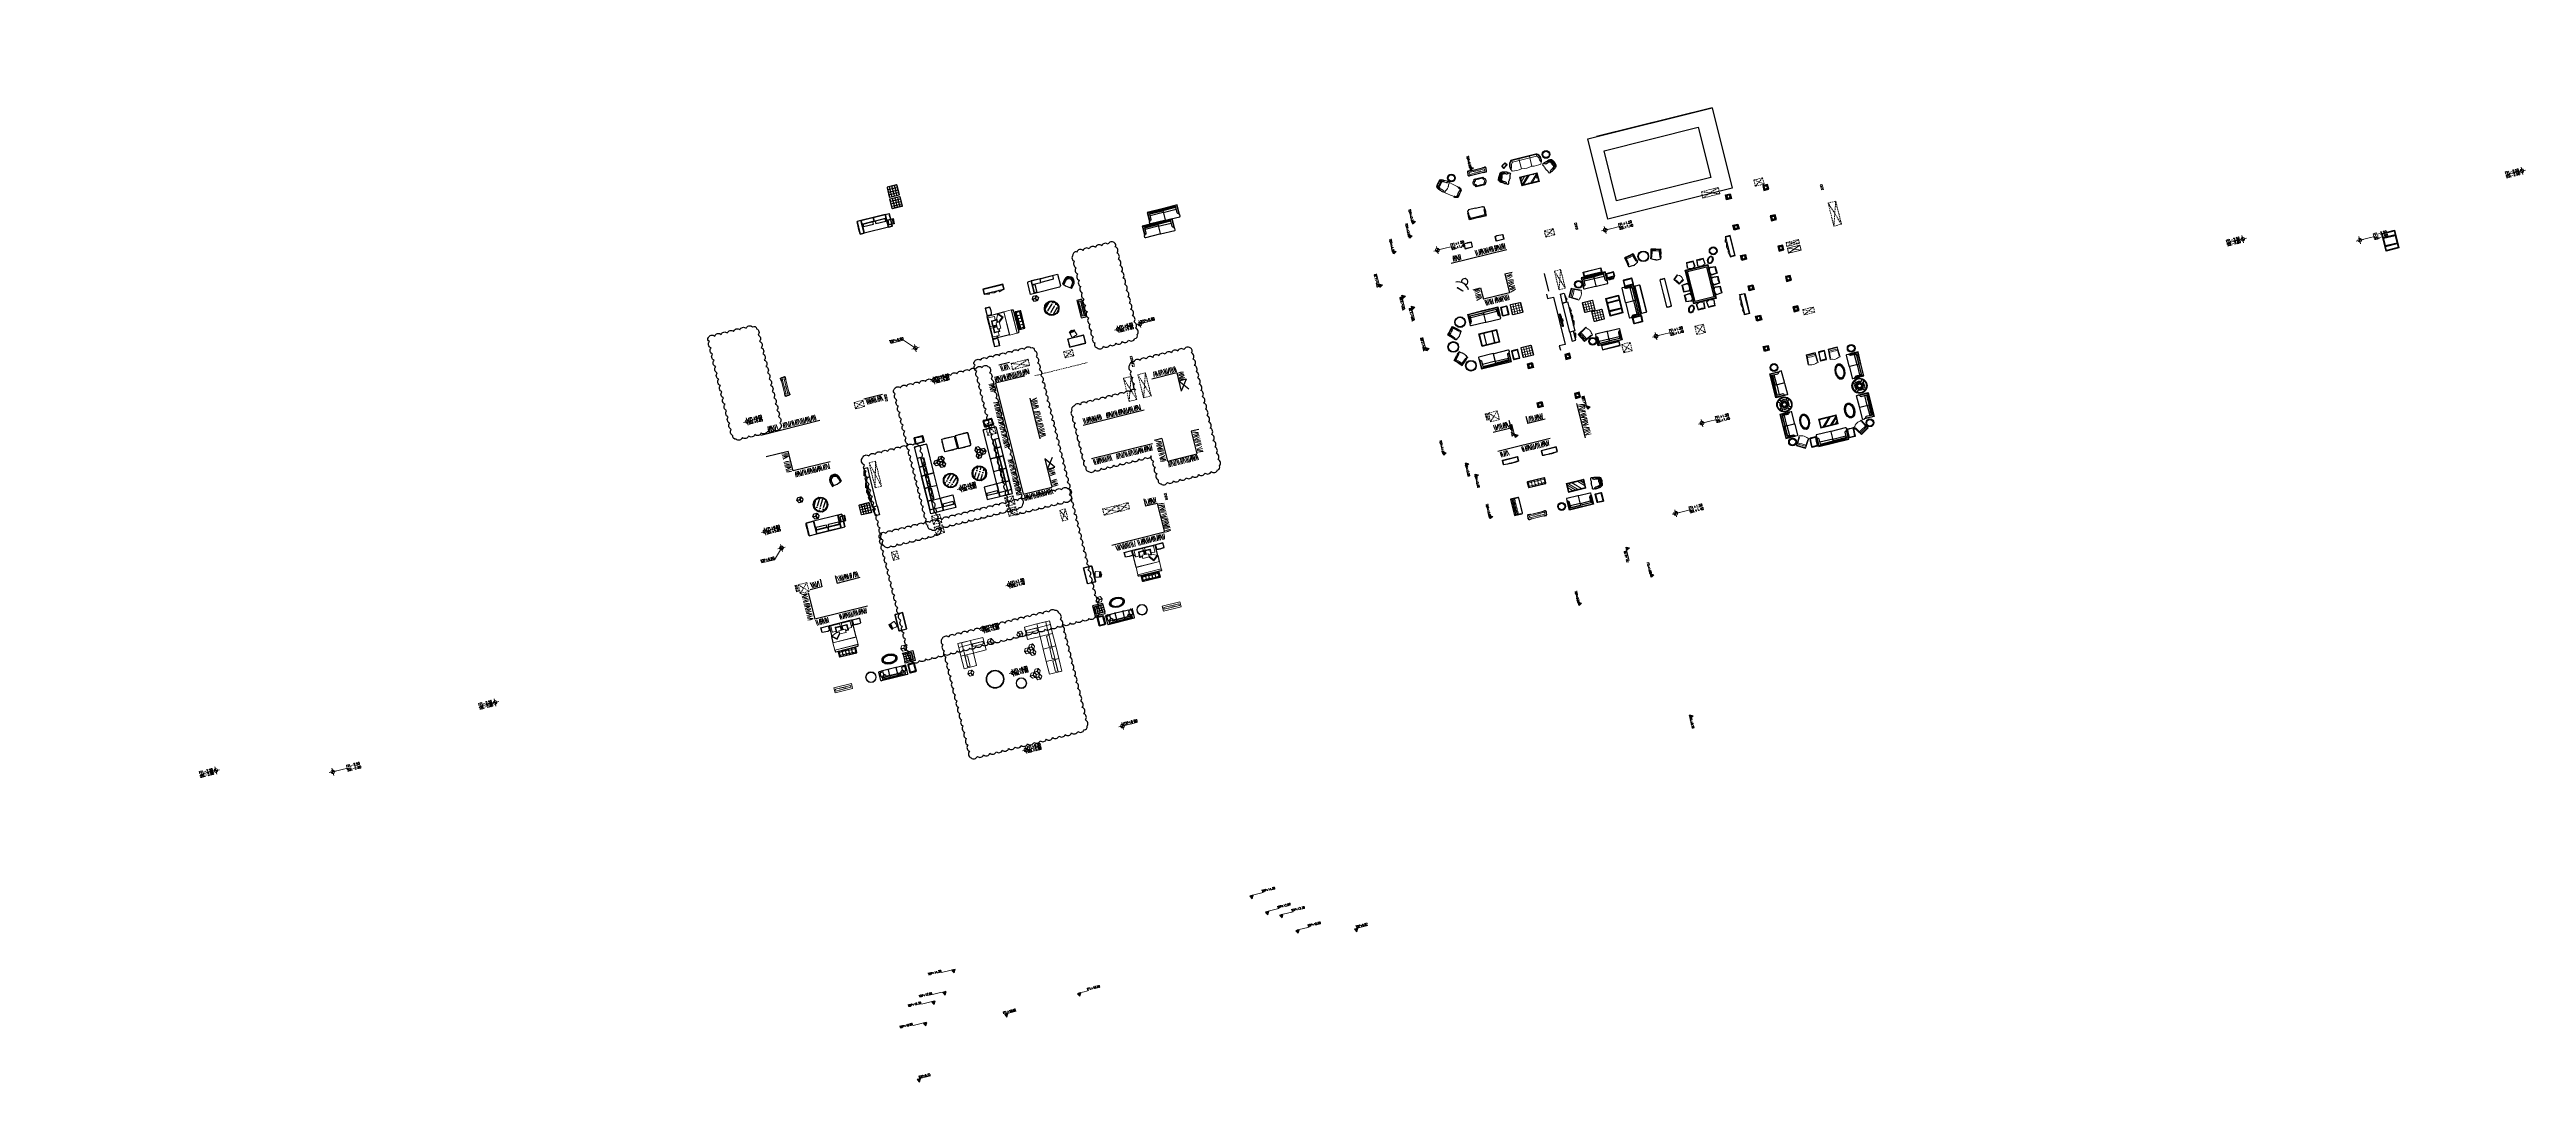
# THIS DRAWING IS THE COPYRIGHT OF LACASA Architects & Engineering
# Model space of a CAD drawing. Header units: inches. Extents: x -12478 to 399182, y -23212 to 525552.
# Drawn here: x 198242 to 389718, y 445682 to 525552 of the extents above.
import ezdxf
from ezdxf.enums import TextEntityAlignment as Align

# ---------------------------------------------------------------- set-up
doc = ezdxf.new("R2010")
doc.units = ezdxf.units.IN
doc.header["$LTSCALE"] = 1000
doc.header["$MEASUREMENT"] = 0
doc.linetypes.add('HIDDEN', pattern=[0.375, 0.25, -0.125])
doc.linetypes.add('HIDDEN2', pattern=[0.1875, 0.125, -0.0625])
for name, color, linetype in [('8', 8, 'Continuous'), ('A-CLOUDS', 1, 'Continuous'), ('A-FURN', 253, 'Continuous')]:
    doc.layers.add(name, color=color, linetype=linetype)
for name, color, linetype, lineweight in [('A-FLOR-LEVL', 4, 'Continuous', 18), ('A-SHAFT', 252, 'HIDDEN2', 18), ('CQ Furniture', 190, 'Continuous', 0)]:
    doc.layers.add(name, color=color, linetype=linetype, lineweight=lineweight)
doc.styles.add('9999-DIM-SPC', font='simplex.shx', dxfattribs={"width": 0.75})
doc.styles.get("Standard").update_dxf_attribs({"font": 'arial.ttf'})
doc.dimstyles.new('0001-D-SPC', dxfattribs={"dimscale": 20, "dimtxt": 2, "dimasz": 2, "dimexe": 1, "dimexo": 2, "dimgap": 1, "dimtad": 1, "dimdec": 0, "dimrnd": 0.05, "dimzin": 1, "dimdsep": 46, "dimtxsty": '9999-DIM-SPC', "dimblk": 'OBLIQUE', "dimcen": 2, "dimdle": 1, "dimclrd": 256, "dimclre": 252, "dimclrt": 32, "dimazin": 2, "dimtfac": 1, "dimtdec": 0, "dimtmove": 0, "dimatfit": 3, "dimfxl": 3, "dimtolj": 1, "dimtzin": 0, "dimlwd": 0, "dimlwe": 0, "dimarcsym": 0})
doc.dimstyles.new('0100-D-SPC', dxfattribs={"dimscale": 100, "dimtxt": 2, "dimasz": 2, "dimexe": 1, "dimexo": 2, "dimgap": 1, "dimtad": 1, "dimrnd": 0.05, "dimzin": 1, "dimdsep": 46, "dimtxsty": '9999-DIM-SPC', "dimblk": 'OBLIQUE', "dimcen": 2, "dimdle": 1, "dimclrd": 256, "dimclre": 252, "dimclrt": 256, "dimazin": 2, "dimtfac": 1, "dimtofl": 0, "dimtmove": 0, "dimatfit": 3, "dimfxl": 0.1, "dimtolj": 1, "dimtzin": 0, "dimlwd": 0, "dimlwe": 0, "dimarcsym": 0})

# ---------------------------------------------------------------- blocks, each defined once
blk = doc.blocks.new('_Oblique')
at = {"color": 0, "linetype": 'ByBlock', "lineweight": -2}
blk.add_line((-0.5, -0.5), (0.5, 0.5), dxfattribs=at)
blk = doc.blocks.new('tub chair-flat-1')
at = {"layer": 'A-FURN'}
for points in [[(186374, -58947), (186621, -58624, 0.9080077), (185986, -58138), (185739, -58461)], [(186298, -58881), (186541, -58564, 1), (186065, -58199), (185822, -58517)], [(186481, -58643, 1), (186004, -58278)]]:
    blk.add_lwpolyline(points, format="xyb", dxfattribs=at)
for centre, radius, start, end in [((185893, -58320), 209, 222.38194, 250.15748), ((186792, -57743), 1241, 218.57608, 246.54714), ((186469, -58762), 209, 214.96574, 242.74128)]:
    blk.add_arc(centre, radius, start, end, dxfattribs=at)
blk = doc.blocks.new('t-flat-1')
at = {"layer": 'A-FURN'}
h = blk.add_hatch(dxfattribs=at)
h.set_pattern_fill('ACET-2D-ANSI36', color=256, scale=2000, angle=-13.97142)
h.set_pattern_definition([(45, (-558680.9, -37566.64), (-176.7767, 176.7767), [625, -125, 0, -125])])
h.paths.add_polyline_path([(-525281, 3596), (-525351, 3334), (-525281, 3073), (-525090, 2881), (-524828, 2811), (-524567, 2881), (-524375, 3073), (-524305, 3334), (-524375, 3596), (-524567, 3787), (-524828, 3857), (-525090, 3787)])
for points in [[(-525389, 3334), (-525314, 3615), (-525109, 3820), (-524828, 3895), (-524548, 3820), (-524343, 3615), (-524268, 3334), (-524343, 3054), (-524548, 2849), (-524828, 2774), (-525109, 2849), (-525314, 3054)], [(-525351, 3474), (-525211, 3717), (-524968, 3857), (-524688, 3857), (-524445, 3717), (-524305, 3474), (-524305, 3194), (-524445, 2951), (-524688, 2811), (-524968, 2811), (-525211, 2951), (-525351, 3194)], [(-525281, 3596), (-525090, 3787), (-524828, 3857), (-524567, 3787), (-524375, 3596), (-524305, 3334), (-524375, 3073), (-524567, 2881), (-524828, 2811), (-525090, 2881), (-525281, 3073), (-525351, 3334)]]:
    blk.add_lwpolyline(points, close=True, dxfattribs=at)
blk.add_circle((-524828, 3334), 561, dxfattribs=at)
blk = doc.blocks.new('cabinet 160-flat-1')
at = {"layer": 'A-FURN', "lineweight": 0}
blk.add_line((-68351, 60195), (-69871, 60195), dxfattribs=at)
at = {"layer": 'A-FURN'}
blk.add_lwpolyline([(-68351, 60169), (-68311, 60169), (-68311, 60569), (-69911, 60569), (-69911, 60169), (-69871, 60169)], dxfattribs=at)
at = {"layer": 'A-FURN', "lineweight": 0}
blk.add_lwpolyline([(-69871, 60195), (-69871, 60529), (-68351, 60529), (-68351, 60195)], close=True, dxfattribs=at)
for points in [[(-69871, 60169), (-69866, 60188), (-69498, 60094), (-69503, 60075), (-69871, 60169)], [(-69491, 60169), (-69486, 60188), (-69118, 60094), (-69123, 60075), (-69491, 60169)], [(-68731, 60169), (-68736, 60188), (-69104, 60094), (-69099, 60075), (-68731, 60169)], [(-68351, 60169), (-68356, 60188), (-68724, 60094), (-68719, 60075), (-68351, 60169)]]:
    blk.add_lwpolyline(points, dxfattribs=at)
for centre, start, end in [((-69871, 60169), 348.75084, 4.03185), ((-69491, 60169), 348.75084, 4.03185), ((-68731, 60169), 175.96815, 191.24916), ((-68351, 60169), 175.96815, 191.24916)]:
    blk.add_arc(centre, 381, start, end, dxfattribs=at)
blk = doc.blocks.new('desk 130x64-flat-1')
at = {"layer": 'A-FURN'}
blk.add_lwpolyline([(-58441, 85843), (-57141, 85843), (-57141, 86433, 0.4142136), (-57191, 86483), (-58391, 86483, 0.4142136), (-58441, 86433), (-58441, 85843)], format="xyb", dxfattribs=at)
blk.add_lwpolyline([(-58421, 85863), (-57161, 85863), (-57161, 86433, 0.4142136), (-57191, 86463), (-58391, 86463, 0.4142136), (-58421, 86433)], format="xyb", close=True, dxfattribs=at)
blk = doc.blocks.new('side chair-flat-1')
at = {"layer": 'A-FURN', "lineweight": 0}
for p, q in [((82575, -46156), (82576, -46162)), ((82898, -46068), (82900, -46074))]:
    blk.add_line(p, q, dxfattribs=at)
at = {"layer": 'A-FURN'}
for points in [[(82702, -45981, 0.0920507), (82504, -46075)], [(82702, -45981, -0.0920507), (82919, -45962)]]:
    blk.add_lwpolyline(points, format="xyb", dxfattribs=at)
for points in [[(82504, -46075), (82510, -46083), (82514, -46080), (82526, -46096), (82522, -46099), (82527, -46107)], [(82919, -45962), (82918, -45972), (82913, -45971), (82912, -45991), (82917, -45992), (82916, -46002)]]:
    blk.add_lwpolyline(points, dxfattribs=at)
at = {"layer": 'A-FURN', "lineweight": 0}
for points in [[(82704, -45991, 0.0901015), (82514, -46080)], [(82710, -46010, 0.090203), (82526, -46096)], [(82711, -46020, 0.0889164), (82527, -46107)], [(82715, -46033, 0.070205), (82567, -46096)], [(82704, -45991, -0.0901015), (82913, -45971)], [(82710, -46010, -0.090203), (82912, -45991)], [(82711, -46020, -0.0897104), (82916, -46002)], [(82715, -46033, -0.070205), (82875, -46012)]]:
    blk.add_lwpolyline(points, format="xyb", dxfattribs=at)
for points in [[(82567, -46096), (82585, -46122), (82606, -46153), (82574, -46174), (82527, -46107)], [(82589, -46146), (82575, -46156), (82544, -46112)], [(82606, -46153), (82596, -46118), (82578, -46089)], [(82668, -46048), (82698, -46119), (82735, -46109)], [(82763, -46022), (82773, -46099), (82735, -46109)], [(82869, -46082), (82860, -46046), (82861, -46012)], [(82875, -46012), (82872, -46044), (82869, -46082), (82909, -46085), (82916, -46002)], [(82881, -46067), (82898, -46068), (82902, -46015)]]:
    blk.add_lwpolyline(points, dxfattribs=at)
for points in [[(82542, -46113), (82558, -46102), (82576, -46128), (82592, -46151), (82576, -46162)], [(82905, -46015), (82885, -46013), (82882, -46045), (82880, -46073), (82900, -46074)]]:
    blk.add_lwpolyline(points, close=True, dxfattribs=at)
at = {"layer": 'A-FURN', "lineweight": 0, "ltscale": 1000}
for points in [[(82557, -46153, 0.1781692), (82548, -46213), (82599, -46478, 0.3505607), (82635, -46502, 0.0333047), (82833, -46464, 0.0333047)], [(82563, -46162, 0.1617031), (82558, -46211), (82608, -46476, 0.3423792), (82634, -46492, 0.0332767), (82830, -46454, 0.0446662)], [(82690, -46100, -0.0203812), (82610, -46113, 0.0404837), (82596, -46118, 0.0404837)], [(82604, -46146, 0.0363907), (82738, -46119)], [(82868, -46075, -0.0363907), (82738, -46119)], [(82770, -46078, 0.0203812), (82846, -46049, -0.0404837), (82860, -46046, -0.0404837)], [(82911, -46066, -0.1684779), (82942, -46107), (83033, -46360, -0.3423792), (83019, -46388, -0.0332767), (82830, -46454, -0.0446662)], [(82912, -46055, -0.1840136), (82952, -46103), (83042, -46357, -0.3505607), (83023, -46397, -0.0333047), (82833, -46464, -0.0333047)]]:
    blk.add_lwpolyline(points, format="xyb", dxfattribs=at)
at = {"layer": 'A-FURN', "lineweight": 0}
blk.add_ellipse((82725, -46070), major_axis=(8.4, -30.7), ratio=0.57407, dxfattribs=at)
blk.add_ellipse((82722, -46060), major_axis=(-8.4, 30.7), ratio=0.57407, start_param=1.7430578, end_param=4.5401275, dxfattribs=at)
blk = doc.blocks.new('chaise 1-flat-1')
at = {"layer": 'A-FURN'}
for points in [[(-97083, -56754), (-97083, -55854, -0.4142136), (-96983, -55754), (-96783, -55754), (-96783, -56754)], [(-94783, -56754), (-96783, -56754), (-96783, -55754), (-94683, -55754), (-94683, -56654, -0.4142135)]]:
    blk.add_lwpolyline(points, format="xyb", close=True, dxfattribs=at)
blk.add_lwpolyline([(-96083, -55754), (-96783, -55754), (-96783, -56054), (-96083, -56054)], close=True, dxfattribs=at)
blk.add_lwpolyline([(-96783, -56098), (-96583, -56098), (-96583, -56706), (-96783, -56706), (-96783, -56098)], dxfattribs=at)
blk.add_lwpolyline([(-95083, -55754), (-95083, -55954, -0.4142135), (-95183, -56054), (-96083, -56054), (-96083, -55754), (-95083, -55754)], format="xyb", dxfattribs=at)
blk = doc.blocks.new('BED BENCH 1-flat-1')
at = {"layer": 'A-FURN'}
for p, q in [((59135, -169136), (59055, -169136)), ((59135, -169136), (59055, -169136)), ((59135, -169386), (59055, -169386)), ((59135, -169636), (59055, -169636)), ((59135, -169636), (59055, -169636)), ((59135, -169886), (59055, -169886)), ((59135, -170136), (59055, -170136)), ((59135, -170386), (59055, -170386)), ((59145, -169126), (59145, -169071)), ((59145, -169376), (59145, -169146)), ((59145, -169626), (59145, -169396)), ((59145, -169646), (59145, -169876)), ((59145, -169896), (59145, -170126)), ((59145, -170146), (59145, -170376)), ((59145, -170396), (59145, -170451)), ((59385, -169136), (59155, -169136)), ((59385, -169136), (59155, -169136)), ((59385, -169386), (59155, -169386)), ((59385, -169636), (59155, -169636)), ((59385, -169886), (59155, -169886)), ((59385, -170136), (59155, -170136)), ((59385, -170386), (59155, -170386)), ((59395, -169126), (59395, -169071)), ((59395, -169376), (59395, -169146)), ((59395, -169626), (59395, -169396)), ((59395, -169646), (59395, -169876)), ((59395, -169896), (59395, -170126)), ((59395, -170146), (59395, -170376)), ((59395, -170396), (59395, -170451)), ((59405, -169136), (59485, -169136)), ((59405, -169136), (59485, -169136)), ((59485, -169386), (59405, -169386)), ((59405, -169386), (59485, -169386)), ((59485, -169636), (59405, -169636)), ((59405, -169636), (59485, -169636)), ((59405, -169886), (59485, -169886)), ((59405, -170136), (59485, -170136)), ((59405, -170386), (59485, -170386))]:
    blk.add_line(p, q, dxfattribs=at)
blk.add_lwpolyline([(59075, -169061, 0.4142136), (59045, -169091), (59045, -170431, 0.4142136), (59075, -170461), (59465, -170461, 0.4142136), (59495, -170431), (59495, -169091, 0.4142136), (59465, -169061), (59075, -169061)], format="xyb", dxfattribs=at)
blk.add_lwpolyline([(59075, -169071, 0.4142136), (59055, -169091), (59055, -170431, 0.4142136), (59075, -170451), (59465, -170451, 0.4142136), (59485, -170431), (59485, -169091, 0.4142136), (59465, -169071)], format="xyb", close=True, dxfattribs=at)
for centre in [(59145, -169136), (59145, -169136), (59145, -169386), (59145, -169636), (59145, -169886), (59145, -170136), (59145, -170386), (59395, -169136), (59395, -169136), (59395, -169386), (59395, -169636), (59395, -169886), (59395, -170136), (59395, -170386)]:
    blk.add_circle(centre, 10, dxfattribs=at)
blk = doc.blocks.new('night table 1-flat-1')
at = {"layer": 'A-FURN'}
blk.add_lwpolyline([(57301, -166673), (57301, -166073), (57668, -166073, -0.1089819), (57668, -166673), (57301, -166673)], format="xyb", dxfattribs=at)
at = {"layer": 'A-FURN', "lineweight": 0}
for points in [[(57306, -166668), (57306, -166078), (57664, -166078, -0.107518), (57664, -166668)], [(57321, -166653), (57321, -166093), (57652, -166093, -0.1030706), (57652, -166653)]]:
    blk.add_lwpolyline(points, format="xyb", close=True, dxfattribs=at)
blk = doc.blocks.new('night table 1-flat-2')
at = {"layer": 'A-FURN'}
blk.add_lwpolyline([(57301, 166673), (57301, 166073), (57668, 166073, 0.1089819), (57668, 166673), (57301, 166673)], format="xyb", dxfattribs=at)
at = {"layer": 'A-FURN', "lineweight": 0}
for points in [[(57306, 166668), (57306, 166078), (57664, 166078, 0.107518), (57664, 166668)], [(57321, 166653), (57321, 166093), (57652, 166093, 0.1030706), (57652, 166653)]]:
    blk.add_lwpolyline(points, format="xyb", close=True, dxfattribs=at)
blk = doc.blocks.new('bed 180 a-flat-1')
at = {"layer": 'A-FURN', "lineweight": 0}
for p, q in [((58104, 170561), (58104, 168698)), ((58684, 170561), (58684, 168698))]:
    blk.add_line(p, q, dxfattribs=at)
at = {"layer": 'A-FURN'}
for p, q in [((57137, 168710), (57137, 168862)), ((57187, 168710), (57187, 168862))]:
    blk.add_line(p, q, dxfattribs=at)
for points in [[(57137, 168730), (56788, 168730, -0.4142136), (56758, 168760), (56758, 170500, -0.4142136), (56788, 170530), (57600, 170530)], [(58694, 170550), (58778, 170550, -0.4142136), (58828, 170500), (58828, 168760, -0.4142124), (58778, 168710), (58694, 168710)]]:
    blk.add_lwpolyline(points, format="xyb", dxfattribs=at)
at = {"layer": 'A-FURN', "lineweight": 0}
for points in [[(57405, 170109), (57609, 170550), (57933, 170168), (57565, 169863)], [(57586, 170500), (57863, 170174), (57507, 169880)], [(58694, 168698), (58694, 170561), (58094, 170561), (58094, 168698), (58694, 168698)], [(57385, 169880), (57385, 170059), (57035, 170059), (57035, 169709), (57305, 169709)], [(57385, 169380), (57385, 169200), (57035, 169200), (57035, 169550), (57305, 169550)], [(57305, 169380), (57305, 169880), (57565, 169880), (57565, 169380), (57305, 169380)]]:
    blk.add_lwpolyline(points, dxfattribs=at)
at = {"layer": 'A-FURN'}
for points in [[(57609, 170550), (58094, 170550)], [(58094, 168710), (57137, 168710)]]:
    blk.add_lwpolyline(points, dxfattribs=at)
at = {"layer": 'A-FURN', "lineweight": 0}
for points in [[(56985, 169697), (56830, 169697, -0.4142136), (56800, 169727), (56800, 170367, -0.4142136), (56830, 170397), (57270, 170397, -0.4142136), (57300, 170367), (57300, 170109)], [(56985, 169562), (56830, 169562, 0.4142136), (56800, 169532), (56800, 168892, 0.4142136), (56830, 168862), (57270, 168862, 0.4142136), (57300, 168892), (57300, 169150)], [(57435, 169880), (57435, 170079, 0.4142136), (57405, 170109), (57015, 170109, 0.4142136), (56985, 170079), (56985, 169689, 0.4142136), (57015, 169659), (57305, 169659)], [(57435, 169380), (57435, 169180, -0.4142136), (57405, 169150), (57015, 169150, -0.4142136), (56985, 169180), (56985, 169570, -0.4142136), (57015, 169600), (57305, 169600)]]:
    blk.add_lwpolyline(points, format="xyb", dxfattribs=at)
blk = doc.blocks.new('pouf 80x80-flat-1')
at = {"layer": 'A-FURN'}
for p, q in [((-45389, 66798), (-45209, 66798)), ((-45389, 66598), (-45209, 66598)), ((-45389, 66398), (-45209, 66398)), ((-45199, 66988), (-45199, 66808)), ((-45199, 66788), (-45199, 66608)), ((-45199, 66588), (-45199, 66408)), ((-45199, 66388), (-45199, 66208)), ((-45189, 66798), (-45009, 66798)), ((-45189, 66598), (-45009, 66598)), ((-45189, 66398), (-45009, 66398)), ((-44999, 66988), (-44999, 66808)), ((-44999, 66988), (-44999, 66808)), ((-44999, 66788), (-44999, 66783)), ((-44999, 66788), (-44999, 66608)), ((-44999, 66588), (-44999, 66408)), ((-44999, 66388), (-44999, 66208)), ((-44989, 66798), (-44809, 66798)), ((-44989, 66598), (-44809, 66598)), ((-44989, 66398), (-44809, 66398)), ((-44799, 66988), (-44799, 66808)), ((-44799, 66788), (-44799, 66608)), ((-44799, 66588), (-44799, 66408)), ((-44799, 66388), (-44799, 66208)), ((-44789, 66798), (-44609, 66798)), ((-44789, 66598), (-44609, 66598)), ((-44789, 66398), (-44609, 66398))]:
    blk.add_line(p, q, dxfattribs=at)
blk.add_lwpolyline([(-44629, 66998, -0.4142136), (-44599, 66968), (-44599, 66228, -0.4142136), (-44629, 66198), (-45369, 66198, -0.4142136), (-45399, 66228), (-45399, 66968, -0.4142136), (-45369, 66998), (-44629, 66998)], format="xyb", dxfattribs=at)
blk.add_lwpolyline([(-44629, 66988, -0.4142136), (-44609, 66968), (-44609, 66228, -0.4142136), (-44629, 66208), (-45369, 66208, -0.4142136), (-45389, 66228), (-45389, 66968, -0.4142136), (-45369, 66988)], format="xyb", close=True, dxfattribs=at)
for centre in [(-45199, 66798), (-45199, 66598), (-45199, 66398), (-44999, 66798), (-44999, 66598), (-44999, 66398), (-44799, 66798), (-44799, 66598), (-44799, 66398)]:
    blk.add_circle(centre, 10, dxfattribs=at)
blk = doc.blocks.new('pouf 80x80-flat-2')
at = {"layer": 'A-FURN'}
for p, q in [((-45389, -66398), (-45209, -66398)), ((-45389, -66598), (-45209, -66598)), ((-45389, -66798), (-45209, -66798)), ((-45199, -66388), (-45199, -66208)), ((-45199, -66588), (-45199, -66408)), ((-45199, -66788), (-45199, -66608)), ((-45199, -66988), (-45199, -66808)), ((-45189, -66398), (-45009, -66398)), ((-45189, -66598), (-45009, -66598)), ((-45189, -66798), (-45009, -66798)), ((-44999, -66388), (-44999, -66208)), ((-44999, -66588), (-44999, -66408)), ((-44999, -66788), (-44999, -66608)), ((-44999, -66788), (-44999, -66783)), ((-44999, -66988), (-44999, -66808)), ((-44999, -66988), (-44999, -66808)), ((-44989, -66398), (-44809, -66398)), ((-44989, -66598), (-44809, -66598)), ((-44989, -66798), (-44809, -66798)), ((-44799, -66388), (-44799, -66208)), ((-44799, -66588), (-44799, -66408)), ((-44799, -66788), (-44799, -66608)), ((-44799, -66988), (-44799, -66808)), ((-44789, -66398), (-44609, -66398)), ((-44789, -66598), (-44609, -66598)), ((-44789, -66798), (-44609, -66798))]:
    blk.add_line(p, q, dxfattribs=at)
blk.add_lwpolyline([(-44629, -66998, 0.4142136), (-44599, -66968), (-44599, -66228, 0.4142136), (-44629, -66198), (-45369, -66198, 0.4142136), (-45399, -66228), (-45399, -66968, 0.4142136), (-45369, -66998), (-44629, -66998)], format="xyb", dxfattribs=at)
blk.add_lwpolyline([(-44629, -66988, 0.4142136), (-44609, -66968), (-44609, -66228, 0.4142136), (-44629, -66208), (-45369, -66208, 0.4142136), (-45389, -66228), (-45389, -66968, 0.4142136), (-45369, -66988)], format="xyb", close=True, dxfattribs=at)
for centre in [(-45199, -66398), (-45199, -66598), (-45199, -66798), (-44999, -66398), (-44999, -66598), (-44999, -66798), (-44799, -66398), (-44799, -66598), (-44799, -66798)]:
    blk.add_circle(centre, 10, dxfattribs=at)
blk = doc.blocks.new('TV stand 150-flat-1')
at = {"layer": 'A-FURN'}
for points in [[(-74837, -68720, 0.029935), (-74841, -68586, 0.0596981), (-74853, -68533, -0.2678834), (-74846, -68493, -0.3262893), (-74805, -68483, 0.1009401), (-74803, -68482, -0.2178151), (-74772, -68462, -0.0951513), (-74757, -68463, 0.0148202), (-74655, -68471)], [(-74473, -68720, -0.029935), (-74468, -68586, -0.0596981), (-74456, -68533, 0.2678834), (-74464, -68493, 0.3262893), (-74505, -68483, -0.1009401), (-74506, -68482, 0.2178151), (-74537, -68462, 0.0951513), (-74553, -68463, -0.0148202), (-74655, -68471)], [(-74837, -69669, -0.029935), (-74841, -69803, -0.0596981), (-74853, -69856, 0.2678834), (-74846, -69896, 0.3262893), (-74805, -69906, -0.1009401), (-74803, -69907, 0.2178151), (-74772, -69927, 0.0951513), (-74757, -69926, -0.0148202), (-74655, -69918)], [(-74473, -69669, 0.029935), (-74468, -69803, 0.0596981), (-74456, -69856, -0.2678834), (-74464, -69896, -0.3262893), (-74505, -69906, 0.1009401), (-74506, -69907, -0.2178151), (-74537, -69927, -0.0951513), (-74553, -69926, 0.0148202), (-74655, -69918)]]:
    blk.add_lwpolyline(points, format="xyb", dxfattribs=at)
at = {"layer": 'A-FURN', "lineweight": 0}
for points in [[(-74823, -68720, 0.0298638), (-74827, -68585, 0.0597803), (-74840, -68528, -0.2678834), (-74835, -68502, -0.3786608), (-74807, -68498, 0.2392053), (-74792, -68489, -0.2178151), (-74771, -68476, -0.1071218), (-74759, -68477, 0.0158896), (-74655, -68485)], [(-74817, -68720, 0.0298333), (-74821, -68584, 0.0598138), (-74834, -68526, -0.2678834), (-74831, -68506, -0.4098237), (-74808, -68504, 0.2636109), (-74787, -68493, -0.2178151), (-74770, -68482, -0.1132383), (-74760, -68483, 0.016021), (-74655, -68491)], [(-74487, -68720, -0.0298638), (-74482, -68585, -0.0597803), (-74470, -68528, 0.2678834), (-74474, -68502, 0.3786608), (-74503, -68498, -0.2392053), (-74518, -68489, 0.2178151), (-74539, -68476, 0.1071218), (-74551, -68477, -0.0158896), (-74655, -68485)], [(-74493, -68720, -0.0298333), (-74488, -68584, -0.0598138), (-74475, -68526, 0.2678834), (-74479, -68506, 0.4098237), (-74501, -68504, -0.2636109), (-74523, -68493, 0.2178151), (-74540, -68482, 0.1132383), (-74549, -68483, -0.016021), (-74655, -68491)], [(-74823, -69669, -0.0298638), (-74827, -69804, -0.0597803), (-74840, -69861, 0.2678834), (-74835, -69887, 0.3786608), (-74807, -69891, -0.2392053), (-74792, -69900, 0.2178151), (-74771, -69913, 0.1071218), (-74759, -69912, -0.0158896), (-74655, -69904)], [(-74817, -69669, -0.0298333), (-74821, -69805, -0.0598138), (-74834, -69863, 0.2678834), (-74831, -69883, 0.4098237), (-74808, -69885, -0.2636109), (-74787, -69896, 0.2178151), (-74770, -69907, 0.1132383), (-74760, -69906, -0.016021), (-74655, -69898)], [(-74493, -69669, 0.0298333), (-74488, -69805, 0.0598138), (-74475, -69863, -0.2678834), (-74479, -69883, -0.4098237), (-74501, -69885, 0.2636109), (-74523, -69896, -0.2178151), (-74540, -69907, -0.1132383), (-74549, -69906, 0.016021), (-74655, -69898)], [(-74487, -69669, 0.0298638), (-74482, -69804, 0.0597803), (-74470, -69861, -0.2678834), (-74474, -69887, -0.3786608), (-74503, -69891, 0.2392053), (-74518, -69900, -0.2178151), (-74539, -69913, -0.1071218), (-74551, -69912, 0.0158896), (-74655, -69904)]]:
    blk.add_lwpolyline(points, format="xyb", dxfattribs=at)
for points in [[(-74837, -68720), (-74837, -69669)], [(-74823, -68720), (-74823, -69669)], [(-74817, -68720), (-74817, -69669)], [(-74734, -68595), (-74584, -68595), (-74584, -69795), (-74734, -69795), (-74734, -68595)], [(-74493, -68720), (-74493, -69669)], [(-74487, -68720), (-74487, -69669)], [(-74473, -68720), (-74473, -69669)]]:
    blk.add_lwpolyline(points, dxfattribs=at)
at = {"layer": 'A-FURN', "lineweight": 0, "insert": (-74704, -68850), "char_height": 100, "width": 728.22, "attachment_point": 7, "rotation": 270}
blk.add_mtext('\\pxqc;TV Stand', dxfattribs=at)
blk = doc.blocks.new('leather sofa 254x100-flat-1')
at = {"layer": 'A-FURN'}
for points in [[(92928, -64833), (92628, -64833), (92628, -65833), (92928, -65833), (92928, -64833, -0.0094531), (92928, -64833, -0.0349531), (92928, -65833), (92628, -65833, -0.0349176), (92628, -64833, -1.2274901)], [(94868, -64833), (95168, -64833), (95168, -65833), (94868, -65833), (94868, -64833, 0.0094531), (94868, -64833, 0.0349531), (94868, -65833), (95168, -65833, 0.0349176), (95168, -64833, 1.2274901)]]:
    blk.add_lwpolyline(points, format="xyb", dxfattribs=at)
blk.add_lwpolyline([(92928, -65833), (92928, -64833), (94868, -64833), (94868, -65833)], close=True, dxfattribs=at)
for points in [[(92928, -64833), (92928, -65133), (93898, -65133), (93898, -64833), (92928, -64833)], [(93898, -64833), (93898, -65133), (94868, -65133), (94868, -64833), (93898, -64833)], [(93013, -65133), (93013, -65333), (93813, -65333), (93813, -65133), (93013, -65133)], [(93983, -65133), (93983, -65333), (94783, -65333), (94783, -65133), (93983, -65133)]]:
    blk.add_lwpolyline(points, dxfattribs=at)
blk = doc.blocks.new('tub chair-flat-2')
at = {"layer": 'A-FURN'}
for points in [[(157511, 115760), (157396, 116150, 0.9080077), (156628, 115924), (156743, 115534)], [(157413, 115738), (157300, 116122, 1), (156724, 115952), (156837, 115568)], [(157328, 116026, 1), (156752, 115856)]]:
    blk.add_lwpolyline(points, format="xyb", dxfattribs=at)
for centre, radius, start, end in [((156720, 115741), 209, 276.24679, 304.02234), ((156784, 116808), 1241, 272.44093, 300.412), ((157417, 115947), 209, 268.83059, 296.60614)]:
    blk.add_arc(centre, radius, start, end, dxfattribs=at)
blk = doc.blocks.new('pouf 80x80-flat-3')
at = {"layer": 'A-FURN'}
for p, q in [((44789, -66398), (44609, -66398)), ((44789, -66598), (44609, -66598)), ((44789, -66798), (44609, -66798)), ((44799, -66388), (44799, -66208)), ((44799, -66588), (44799, -66408)), ((44799, -66788), (44799, -66608)), ((44799, -66988), (44799, -66808)), ((44989, -66398), (44809, -66398)), ((44989, -66598), (44809, -66598)), ((44989, -66798), (44809, -66798)), ((44999, -66388), (44999, -66208)), ((44999, -66588), (44999, -66408)), ((44999, -66788), (44999, -66608)), ((44999, -66788), (44999, -66783)), ((44999, -66988), (44999, -66808)), ((44999, -66988), (44999, -66808)), ((45189, -66398), (45009, -66398)), ((45189, -66598), (45009, -66598)), ((45189, -66798), (45009, -66798)), ((45199, -66388), (45199, -66208)), ((45199, -66588), (45199, -66408)), ((45199, -66788), (45199, -66608)), ((45199, -66988), (45199, -66808)), ((45389, -66398), (45209, -66398)), ((45389, -66598), (45209, -66598)), ((45389, -66798), (45209, -66798))]:
    blk.add_line(p, q, dxfattribs=at)
blk.add_lwpolyline([(44629, -66998, -0.4142136), (44599, -66968), (44599, -66228, -0.4142136), (44629, -66198), (45369, -66198, -0.4142136), (45399, -66228), (45399, -66968, -0.4142136), (45369, -66998), (44629, -66998)], format="xyb", dxfattribs=at)
blk.add_lwpolyline([(44629, -66988, -0.4142136), (44609, -66968), (44609, -66228, -0.4142136), (44629, -66208), (45369, -66208, -0.4142136), (45389, -66228), (45389, -66968, -0.4142136), (45369, -66988)], format="xyb", close=True, dxfattribs=at)
for centre in [(44799, -66398), (44799, -66598), (44799, -66798), (44999, -66398), (44999, -66598), (44999, -66798), (45199, -66398), (45199, -66598), (45199, -66798)]:
    blk.add_circle(centre, 10, dxfattribs=at)
blk = doc.blocks.new('t-flat-2')
at = {"layer": 'A-FURN'}
h = blk.add_hatch(dxfattribs=at)
h.set_pattern_fill('ACET-2D-ANSI36', color=256, scale=2000)
h.set_pattern_definition([(58.9714, (511978.65, -27140.15), (-214.2276, 128.8664), [625, -125, 0, -125])])
h.paths.add_polyline_path([(525090, 3787), (524828, 3857), (524567, 3787), (524375, 3596), (524305, 3334), (524375, 3073), (524567, 2881), (524828, 2811), (525090, 2881), (525281, 3073), (525351, 3334), (525281, 3596)])
for points in [[(525389, 3334), (525314, 3615), (525109, 3820), (524828, 3895), (524548, 3820), (524343, 3615), (524268, 3334), (524343, 3054), (524548, 2849), (524828, 2774), (525109, 2849), (525314, 3054)], [(525351, 3474), (525211, 3717), (524968, 3857), (524688, 3857), (524445, 3717), (524305, 3474), (524305, 3194), (524445, 2951), (524688, 2811), (524968, 2811), (525211, 2951), (525351, 3194)], [(525281, 3596), (525090, 3787), (524828, 3857), (524567, 3787), (524375, 3596), (524305, 3334), (524375, 3073), (524567, 2881), (524828, 2811), (525090, 2881), (525281, 3073), (525351, 3334)]]:
    blk.add_lwpolyline(points, close=True, dxfattribs=at)
blk.add_circle((524828, 3334), 561, dxfattribs=at)
blk = doc.blocks.new('sofa side3-flat-1')
at = {"layer": 'A-FURN'}
for points in [[(-47237, 160357), (-47237, 159957), (-47637, 159957), (-47637, 160357), (-47237, 160357)], [(-47247, 160347), (-47247, 159967), (-47287, 159967), (-47287, 160347), (-47247, 160347), (-47247, 160307), (-47287, 160307), (-47287, 160007), (-47247, 160007)]]:
    blk.add_lwpolyline(points, dxfattribs=at)
blk.add_lwpolyline([(-47247, 160347), (-47247, 159967), (-47627, 159967), (-47627, 160347)], close=True, dxfattribs=at)
blk = doc.blocks.new('sofa side3-flat-2')
at = {"layer": 'A-FURN'}
for points in [[(-47237, -160357), (-47237, -159957), (-47637, -159957), (-47637, -160357), (-47237, -160357)], [(-47247, -160347), (-47247, -159967), (-47287, -159967), (-47287, -160347), (-47247, -160347), (-47247, -160307), (-47287, -160307), (-47287, -160007), (-47247, -160007)]]:
    blk.add_lwpolyline(points, dxfattribs=at)
blk.add_lwpolyline([(-47247, -160347), (-47247, -159967), (-47627, -159967), (-47627, -160347)], close=True, dxfattribs=at)
blk = doc.blocks.new('gyform-flat-1')
at = {"layer": 'A-FURN'}
for points in [[(883, 508172), (1483, 508172), (1483, 509172), (883, 509172), (883, 508172, -0.0094531), (883, 508172, -0.0349531), (883, 509172), (1483, 509172, -0.0349176), (1483, 508172, -1.2274901)], [(3423, 508172), (3723, 508172), (3723, 509172), (3423, 509172), (3423, 508172, -0.0094531), (3423, 508172, -0.0349531), (3423, 509172), (3723, 509172, -0.0349176), (3723, 508172, -1.2274901)]]:
    blk.add_lwpolyline(points, format="xyb", dxfattribs=at)
blk.add_lwpolyline([(1483, 509172), (1483, 508172), (3423, 508172), (3423, 509172)], close=True, dxfattribs=at)
for points in [[(1483, 508172), (1483, 508472), (2453, 508472), (2453, 508172), (1483, 508172)], [(1568, 508472), (1568, 508672), (2368, 508672), (2368, 508472), (1568, 508472)], [(2453, 508172), (2453, 508472), (3423, 508472), (3423, 508172), (2453, 508172)], [(2538, 508472), (2538, 508672), (3338, 508672), (3338, 508472), (2538, 508472)]]:
    blk.add_lwpolyline(points, dxfattribs=at)
blk = doc.blocks.new('oval center table-flat-2')
at = {"layer": 'A-FURN', "ltscale": 1000}
blk.add_lwpolyline([(76432, 70768, 0.1079811), (76451, 70687, 0.0622954), (76485, 70633, 0.0531608), (76538, 70582, 0.0453503), (76607, 70536, 0.0491007), (76715, 70492, 0.1408855), (77145, 70488, 0.0676845), (77294, 70552, 0.0593846), (77372, 70613, 0.0576595), (77414, 70667, 0.0838512), (77442, 70735, 0.1480053), (77433, 70842, 0.0645521), (77404, 70896, 0.0553758), (77356, 70949, 0.0471272), (77290, 70996, 0.0506522), (77187, 71044, 0.0772502), (76963, 71083, 0.0839365), (76711, 71048, 0.0593446), (76585, 70991, 0.0593893), (76507, 70930, 0.0576614), (76464, 70876, 0.0838521), (76437, 70808, 0.0543742)], format="xyb", close=True, dxfattribs=at)
blk.add_lwpolyline([(76452, 70768, 0.1080689), (76469, 70695, 0.062286), (76500, 70646, 0.0531458), (76550, 70597, 0.0453499), (76617, 70553, 0.0491077), (76720, 70510, 0.1407844), (77139, 70507, 0.0576171), (77265, 70558, 0.0570953), (77345, 70615, 0.0553761), (77389, 70664, 0.0645261), (77416, 70714, 0.1869119), (77415, 70835, 0.0645379), (77388, 70885, 0.0553633), (77343, 70934, 0.0471239), (77280, 70980, 0.0506616), (77181, 71025, 0.0772431), (76963, 71064, 0.0749005), (76740, 71036, 0.0576171), (76614, 70985, 0.0570935), (76534, 70928, 0.055368), (76489, 70879, 0.0645384), (76463, 70829, 0.0698843), (76452, 70780)], format="xyb", dxfattribs=at)
blk.add_ellipse((76939, 70772), major_axis=(-585, -4), ratio=0.6666667, dxfattribs=at)
blk = doc.blocks.new('side table 70x50-flat-1')
at = {"layer": 'A-FURN', "ltscale": 5}
for points in [[(65562, 52364), (65562, 52054, -0.4142136), (65522, 52014), (65102, 52014, -0.4142136), (65062, 52054), (65062, 52364), (65062, 52674, -0.4142136), (65102, 52714), (65522, 52714, -0.4142136), (65562, 52674)], [(65552, 52364), (65552, 52674, 0.4142136), (65522, 52704), (65102, 52704, 0.4142136), (65072, 52674), (65072, 52364), (65072, 52054, 0.4142136), (65102, 52024), (65522, 52024, 0.4142136), (65552, 52054)]]:
    blk.add_lwpolyline(points, format="xyb", close=True, dxfattribs=at)
blk.add_lwpolyline([(65512, 52364), (65512, 52664), (65112, 52664), (65112, 52364), (65112, 52064), (65512, 52064)], close=True, dxfattribs=at)
blk = doc.blocks.new('desk 130x64-flat-2')
at = {"layer": 'A-FURN'}
blk.add_lwpolyline([(85843, -58441), (85843, -57141), (86433, -57141, -0.4142136), (86483, -57191), (86483, -58391, -0.4142136), (86433, -58441), (85843, -58441)], format="xyb", dxfattribs=at)
blk.add_lwpolyline([(85863, -58421), (85863, -57161), (86433, -57161, -0.4142136), (86463, -57191), (86463, -58391, -0.4142136), (86433, -58421)], format="xyb", close=True, dxfattribs=at)
blk = doc.blocks.new('side chair-flat-2')
at = {"layer": 'A-FURN', "lineweight": 0}
for p, q in [((-46156, 82575), (-46162, 82576)), ((-46068, 82898), (-46074, 82900))]:
    blk.add_line(p, q, dxfattribs=at)
at = {"layer": 'A-FURN', "lineweight": 0, "ltscale": 1000}
for points in [[(-46153, 82557, -0.1781692), (-46213, 82548), (-46478, 82599, -0.3505607), (-46502, 82635, -0.0333047), (-46464, 82833, -0.0333047)], [(-46162, 82563, -0.1617031), (-46211, 82558), (-46476, 82608, -0.3423792), (-46492, 82634, -0.0332767), (-46454, 82830, -0.0446662)], [(-46055, 82912, 0.1840136), (-46103, 82952), (-46357, 83042, 0.3505607), (-46397, 83023, 0.0333047), (-46464, 82833, 0.0333047)], [(-46066, 82911, 0.1684779), (-46107, 82942), (-46360, 83033, 0.3423792), (-46388, 83019, 0.0332767), (-46454, 82830, 0.0446662)], [(-46146, 82604, -0.0363907), (-46119, 82738)], [(-46075, 82868, 0.0363907), (-46119, 82738)], [(-46100, 82690, 0.0203812), (-46113, 82610, -0.0404837), (-46118, 82596, -0.0404837)], [(-46078, 82770, -0.0203812), (-46049, 82846, 0.0404837), (-46046, 82860, 0.0404837)]]:
    blk.add_lwpolyline(points, format="xyb", dxfattribs=at)
at = {"layer": 'A-FURN', "lineweight": 0}
for points in [[(-46096, 82567), (-46122, 82585), (-46153, 82606), (-46174, 82574), (-46107, 82527)], [(-46146, 82589), (-46156, 82575), (-46112, 82544)], [(-46153, 82606), (-46118, 82596), (-46089, 82578)], [(-46048, 82668), (-46119, 82698), (-46109, 82735)], [(-46022, 82763), (-46099, 82773), (-46109, 82735)], [(-46012, 82875), (-46044, 82872), (-46082, 82869), (-46085, 82909), (-46002, 82916)], [(-46082, 82869), (-46046, 82860), (-46012, 82861)], [(-46067, 82881), (-46068, 82898), (-46015, 82902)]]:
    blk.add_lwpolyline(points, dxfattribs=at)
for points in [[(-46113, 82542), (-46102, 82558), (-46128, 82576), (-46151, 82592), (-46162, 82576)], [(-46015, 82905), (-46013, 82885), (-46045, 82882), (-46073, 82880), (-46074, 82900)]]:
    blk.add_lwpolyline(points, close=True, dxfattribs=at)
for points in [[(-46020, 82711, -0.0889164), (-46107, 82527)], [(-46033, 82715, -0.070205), (-46096, 82567)], [(-46010, 82710, -0.090203), (-46096, 82526)], [(-45991, 82704, -0.0901015), (-46080, 82514)], [(-46033, 82715, 0.070205), (-46012, 82875)], [(-46020, 82711, 0.0897104), (-46002, 82916)], [(-46010, 82710, 0.090203), (-45991, 82912)], [(-45991, 82704, 0.0901015), (-45971, 82913)]]:
    blk.add_lwpolyline(points, format="xyb", dxfattribs=at)
at = {"layer": 'A-FURN'}
for points in [[(-46075, 82504), (-46083, 82510), (-46080, 82514), (-46096, 82526), (-46099, 82522), (-46107, 82527)], [(-45962, 82919), (-45972, 82918), (-45971, 82913), (-45991, 82912), (-45992, 82917), (-46002, 82916)]]:
    blk.add_lwpolyline(points, dxfattribs=at)
for points in [[(-45981, 82702, -0.0920507), (-46075, 82504)], [(-45981, 82702, 0.0920507), (-45962, 82919)]]:
    blk.add_lwpolyline(points, format="xyb", dxfattribs=at)
at = {"layer": 'A-FURN', "lineweight": 0}
for centre, major_axis, start_param, end_param in [((-46070, 82725), (30.7, -8.4), 3.1415927, 9.424778), ((-46060, 82722), (-30.7, 8.4), -1.3985349, 1.3985349)]:
    blk.add_ellipse(centre, major_axis=major_axis, ratio=0.57407, start_param=start_param, end_param=end_param, dxfattribs=at)
blk = doc.blocks.new('desede2-flat-1')
at = {"layer": 'A-FURN'}
for p, q in [((717, -509826), (863, -509826)), ((717, -510013), (863, -510013)), ((873, -509640), (873, -509816)), ((873, -509836), (873, -510003)), ((873, -510023), (873, -510200)), ((883, -509826), (1050, -509826)), ((883, -510013), (1050, -510013)), ((1060, -509640), (1060, -509816)), ((1060, -509836), (1060, -510003)), ((1060, -510023), (1060, -510200)), ((1070, -509826), (1247, -509826)), ((1070, -510013), (1247, -510013))]:
    blk.add_line(p, q, dxfattribs=at)
blk.add_lwpolyline([(1247, -509520), (447, -509520), (447, -510320), (1247, -510320), (1247, -510200), (567, -510200), (567, -509640), (1247, -509640), (1247, -509520), (1247, -509640), (567, -509640), (567, -510200), (717, -510200), (717, -509640), (1247, -509640), (1247, -510200)], dxfattribs=at)
for centre in [(873, -509826), (873, -510013), (1060, -509826), (1060, -510013)]:
    blk.add_circle(centre, 10, dxfattribs=at)
blk = doc.blocks.new('A$C4D1C5C84-flat-1')
at = {"layer": 'A-FURN', "ltscale": 0.05}
for p, q in [((100, -342), (100, 322)), ((100, -342), (100, 322)), ((132, 354), (230, 354)), ((181, -37), (181, 240)), ((213, 273), (392, 273)), ((262, 273), (262, 322)), ((294, 354), (820, 354)), ((399, 28), (370, -4)), ((418, 55), (399, 28)), ((447, 13), (418, 55)), ((424, 47), (424, 240)), ((464, 22), (435, -10)), ((451, 8), (447, 13)), ((483, 49), (464, 22)), ((512, 6), (483, 49)), ((540, -23), (512, 6)), ((820, 354), (884, 354)), ((852, -164), (852, 322)), ((852, -164), (852, 322)), ((884, 354), (2045, 354)), ((1520, 354), (1455, 354)), ((1487, -164), (1487, 322)), ((1487, -164), (1487, 322)), ((1800, -23), (1828, 6)), ((1828, 6), (1856, 49)), ((1856, 49), (1876, 22)), ((1876, 22), (1905, -10)), ((1888, 8), (1893, 13)), ((1893, 13), (1921, 55)), ((1915, 47), (1915, 240)), ((1921, 55), (1940, 28)), ((1940, 28), (1970, -4)), ((2126, 273), (1948, 273)), ((2077, 273), (2077, 322)), ((2110, 354), (2207, 354)), ((2158, -37), (2158, 240)), ((2239, -342), (2239, 322)), ((132, -375), (2207, -375)), ((213, -70), (307, -70)), ((262, -375), (262, -70)), ((262, -294), (2077, -294)), ((270, -245), (270, -164)), ((302, -132), (367, -132)), ((302, -277), (820, -277)), ((334, -39), (305, -67)), ((305, -67), (343, -106)), ((370, -4), (334, -39)), ((343, -106), (389, -155)), ((399, -45), (369, -73)), ((369, -73), (408, -112)), ((435, -10), (399, -45)), ((408, -112), (454, -161)), ((488, -179), (820, -179)), ((520, -132), (820, -132)), ((533, -118), (569, -82)), ((589, -68), (540, -23)), ((569, -82), (589, -68)), ((852, -164), (852, -245)), ((852, -164), (852, -245)), ((884, -132), (1819, -132)), ((884, -179), (1851, -179)), ((884, -277), (2037, -277)), ((1487, -164), (1487, -245)), ((1487, -164), (1487, -245)), ((1751, -68), (1800, -23)), ((1770, -82), (1751, -68)), ((1806, -118), (1770, -82)), ((1835, -149), (1806, -118)), ((1857, -190), (1835, -149)), ((1886, -161), (1857, -190)), ((1931, -112), (1886, -161)), ((1922, -184), (1901, -145)), ((1905, -10), (1941, -45)), ((1950, -155), (1922, -184)), ((1927, -179), (2037, -179)), ((1970, -73), (1931, -112)), ((1941, -45), (1970, -73)), ((1996, -106), (1950, -155)), ((1970, -4), (2005, -39)), ((1972, -132), (2037, -132)), ((2035, -67), (1996, -106)), ((2005, -39), (2035, -67)), ((2126, -70), (2032, -70)), ((2069, -245), (2069, -164)), ((2077, -375), (2077, -70))]:
    blk.add_line(p, q, dxfattribs=at)
for centre, start, end in [((132, 322), 90, 180), ((213, 240), 90, 180), ((230, 322), 0, 90), ((294, 322), 90, 180), ((392, 240), 0, 90), ((820, 322), 0, 90), ((884, 322), 90, 180), ((1455, 322), 0, 90), ((1520, 322), 90, 180), ((1948, 240), 90, 180), ((2045, 322), 0, 90), ((2110, 322), 90, 180), ((2126, 240), 0, 90), ((2207, 322), 0, 90), ((132, -342), 180, 270), ((213, -37), 180, 270), ((302, -164), 90, 180), ((820, -164), 0, 90), ((820, -245), 270, 0), ((884, -164), 90, 180), ((884, -245), 180, 270), ((1455, -164), 0, 90), ((1455, -245), 270, 0), ((1520, -164), 90, 180), ((1520, -245), 180, 270), ((2037, -164), 0, 90), ((2126, -37), 270, 0), ((2207, -342), 270, 0)]:
    blk.add_arc(centre, 32.4, start, end, dxfattribs=at)
blk = doc.blocks.new('BED BENCH 1-flat-2')
at = {"layer": 'A-FURN'}
for p, q in [((169126, -59145), (169071, -59145)), ((169136, -59135), (169136, -59055)), ((169136, -59135), (169136, -59055)), ((169136, -59385), (169136, -59155)), ((169136, -59385), (169136, -59155)), ((169376, -59145), (169146, -59145)), ((169386, -59135), (169386, -59055)), ((169386, -59385), (169386, -59155)), ((169626, -59145), (169396, -59145)), ((169636, -59135), (169636, -59055)), ((169636, -59135), (169636, -59055)), ((169636, -59385), (169636, -59155)), ((169646, -59145), (169876, -59145)), ((169886, -59135), (169886, -59055)), ((169886, -59385), (169886, -59155)), ((169896, -59145), (170126, -59145)), ((170136, -59135), (170136, -59055)), ((170136, -59385), (170136, -59155)), ((170146, -59145), (170376, -59145)), ((170386, -59135), (170386, -59055)), ((170386, -59385), (170386, -59155)), ((170396, -59145), (170451, -59145)), ((169126, -59395), (169071, -59395)), ((169136, -59405), (169136, -59485)), ((169136, -59405), (169136, -59485)), ((169376, -59395), (169146, -59395)), ((169386, -59485), (169386, -59405)), ((169386, -59405), (169386, -59485)), ((169626, -59395), (169396, -59395)), ((169636, -59485), (169636, -59405)), ((169636, -59405), (169636, -59485)), ((169646, -59395), (169876, -59395)), ((169886, -59405), (169886, -59485)), ((169896, -59395), (170126, -59395)), ((170136, -59405), (170136, -59485)), ((170146, -59395), (170376, -59395)), ((170386, -59405), (170386, -59485)), ((170396, -59395), (170451, -59395))]:
    blk.add_line(p, q, dxfattribs=at)
blk.add_lwpolyline([(169061, -59075, -0.4142136), (169091, -59045), (170431, -59045, -0.4142136), (170461, -59075), (170461, -59465, -0.4142136), (170431, -59495), (169091, -59495, -0.4142136), (169061, -59465), (169061, -59075)], format="xyb", dxfattribs=at)
blk.add_lwpolyline([(169071, -59075, -0.4142136), (169091, -59055), (170431, -59055, -0.4142136), (170451, -59075), (170451, -59465, -0.4142136), (170431, -59485), (169091, -59485, -0.4142136), (169071, -59465)], format="xyb", close=True, dxfattribs=at)
for centre in [(169136, -59145), (169136, -59145), (169386, -59145), (169636, -59145), (169886, -59145), (170136, -59145), (170386, -59145), (169136, -59395), (169136, -59395), (169386, -59395), (169636, -59395), (169886, -59395), (170136, -59395), (170386, -59395)]:
    blk.add_circle(centre, 10, dxfattribs=at)
blk = doc.blocks.new('night table 1-flat-3')
at = {"layer": 'A-FURN'}
blk.add_lwpolyline([(-166673, -57301), (-166073, -57301), (-166073, -57668, -0.1089819), (-166673, -57668), (-166673, -57301)], format="xyb", dxfattribs=at)
at = {"layer": 'A-FURN', "lineweight": 0}
for points in [[(-166668, -57306), (-166078, -57306), (-166078, -57664, -0.107518), (-166668, -57664)], [(-166653, -57321), (-166093, -57321), (-166093, -57652, -0.1030706), (-166653, -57652)]]:
    blk.add_lwpolyline(points, format="xyb", close=True, dxfattribs=at)
blk = doc.blocks.new('night table 1-flat-4')
at = {"layer": 'A-FURN'}
blk.add_lwpolyline([(166673, -57301), (166073, -57301), (166073, -57668, 0.1089819), (166673, -57668), (166673, -57301)], format="xyb", dxfattribs=at)
at = {"layer": 'A-FURN', "lineweight": 0}
for points in [[(166668, -57306), (166078, -57306), (166078, -57664, 0.107518), (166668, -57664)], [(166653, -57321), (166093, -57321), (166093, -57652, 0.1030706), (166653, -57652)]]:
    blk.add_lwpolyline(points, format="xyb", close=True, dxfattribs=at)
blk = doc.blocks.new('bed 180 a-flat-2')
at = {"layer": 'A-FURN'}
for p, q in [((168710, -57137), (168862, -57137)), ((168710, -57187), (168862, -57187))]:
    blk.add_line(p, q, dxfattribs=at)
at = {"layer": 'A-FURN', "lineweight": 0}
for p, q in [((170561, -58104), (168698, -58104)), ((170561, -58684), (168698, -58684))]:
    blk.add_line(p, q, dxfattribs=at)
at = {"layer": 'A-FURN'}
for points in [[(168710, -58094), (168710, -57137)], [(170550, -57609), (170550, -58094)]]:
    blk.add_lwpolyline(points, dxfattribs=at)
for points in [[(168730, -57137), (168730, -56788, -0.4142136), (168760, -56758), (170500, -56758, -0.4142136), (170530, -56788), (170530, -57600)], [(170550, -58694), (170550, -58778, -0.4142136), (170500, -58828), (168760, -58828, -0.4142124), (168710, -58778), (168710, -58694)]]:
    blk.add_lwpolyline(points, format="xyb", dxfattribs=at)
at = {"layer": 'A-FURN', "lineweight": 0}
for points in [[(169562, -56985), (169562, -56830, 0.4142136), (169532, -56800), (168892, -56800, 0.4142136), (168862, -56830), (168862, -57270, 0.4142136), (168892, -57300), (169150, -57300)], [(169380, -57435), (169180, -57435, -0.4142136), (169150, -57405), (169150, -57015, -0.4142136), (169180, -56985), (169570, -56985, -0.4142136), (169600, -57015), (169600, -57305)], [(169880, -57435), (170079, -57435, 0.4142136), (170109, -57405), (170109, -57015, 0.4142136), (170079, -56985), (169689, -56985, 0.4142136), (169659, -57015), (169659, -57305)], [(169697, -56985), (169697, -56830, -0.4142136), (169727, -56800), (170367, -56800, -0.4142136), (170397, -56830), (170397, -57270, -0.4142136), (170367, -57300), (170109, -57300)]]:
    blk.add_lwpolyline(points, format="xyb", dxfattribs=at)
for points in [[(169380, -57385), (169200, -57385), (169200, -57035), (169550, -57035), (169550, -57305)], [(169380, -57305), (169880, -57305), (169880, -57565), (169380, -57565), (169380, -57305)], [(169880, -57385), (170059, -57385), (170059, -57035), (169709, -57035), (169709, -57305)], [(170109, -57405), (170550, -57609), (170168, -57933), (169863, -57565)], [(168698, -58694), (170561, -58694), (170561, -58094), (168698, -58094), (168698, -58694)], [(170500, -57586), (170174, -57863), (169880, -57507)]]:
    blk.add_lwpolyline(points, dxfattribs=at)
blk = doc.blocks.new('oval center table-flat-3')
at = {"layer": 'A-FURN', "ltscale": 1000}
for points in [[(-76432, 70768, -0.0910674), (-76445, 70701, -0.0645542), (-76475, 70647, -0.0553849), (-76523, 70594, -0.0584454), (-76607, 70536, -0.0491007), (-76715, 70492, -0.1408855), (-77145, 70488, -0.0469878), (-77255, 70530, -0.0550546), (-77344, 70588, -0.0670018), (-77405, 70653, -0.0811984), (-77439, 70721, -0.1673648), (-77433, 70842, -0.0645521), (-77404, 70896, -0.0553758), (-77356, 70949, -0.0584566), (-77271, 71007, -0.0491041), (-77164, 71051, -0.1408864), (-76734, 71055, -0.0469905), (-76624, 71013, -0.0550639), (-76535, 70956, -0.0670148), (-76473, 70890, -0.081203), (-76440, 70822, -0.0716791)], [(-76452, 70768, -0.0911698), (-76464, 70708, -0.0645451), (-76491, 70658, -0.0553737), (-76536, 70609, -0.0584583), (-76617, 70553, -0.0491077), (-76720, 70510, -0.1407844), (-77139, 70507, -0.0469704), (-77246, 70548, -0.0550283), (-77331, 70603, -0.0669374), (-77389, 70664, -0.0811107), (-77420, 70727, -0.1677749), (-77415, 70835, -0.0645379), (-77388, 70885, -0.0553633), (-77343, 70934, -0.0584734), (-77262, 70990, -0.0491065), (-77158, 71033, -0.1407829), (-76740, 71036, -0.0469682), (-76633, 70995, -0.0550283), (-76547, 70940, -0.0669432), (-76489, 70879, -0.0811126), (-76459, 70816, -0.0715512)]]:
    blk.add_lwpolyline(points, format="xyb", close=True, dxfattribs=at)
blk.add_ellipse((-76939, 70772), major_axis=(-585, 4), ratio=0.6666667, start_param=3.1415927, end_param=9.424778, dxfattribs=at)
blk = doc.blocks.new('side table 70x50-flat-2')
at = {"layer": 'A-FURN', "ltscale": 5}
for points in [[(-65562, 52364), (-65562, 52054, 0.4142136), (-65522, 52014), (-65102, 52014, 0.4142136), (-65062, 52054), (-65062, 52364), (-65062, 52674, 0.4142136), (-65102, 52714), (-65522, 52714, 0.4142136), (-65562, 52674)], [(-65552, 52364), (-65552, 52674, -0.4142136), (-65522, 52704), (-65102, 52704, -0.4142136), (-65072, 52674), (-65072, 52364), (-65072, 52054, -0.4142136), (-65102, 52024), (-65522, 52024, -0.4142136), (-65552, 52054)]]:
    blk.add_lwpolyline(points, format="xyb", close=True, dxfattribs=at)
blk.add_lwpolyline([(-65512, 52364), (-65512, 52664), (-65112, 52664), (-65112, 52364), (-65112, 52064), (-65512, 52064)], close=True, dxfattribs=at)
blk = doc.blocks.new('desk 130x64-flat-3')
at = {"layer": 'A-FURN'}
blk.add_lwpolyline([(-85843, -58441), (-85843, -57141), (-86433, -57141, 0.4142136), (-86483, -57191), (-86483, -58391, 0.4142136), (-86433, -58441), (-85843, -58441)], format="xyb", dxfattribs=at)
blk.add_lwpolyline([(-85863, -58421), (-85863, -57161), (-86433, -57161, 0.4142136), (-86463, -57191), (-86463, -58391, 0.4142136), (-86433, -58421)], format="xyb", close=True, dxfattribs=at)
blk = doc.blocks.new('side chair-flat-3')
at = {"layer": 'A-FURN', "lineweight": 0}
for p, q in [((46068, 82898), (46074, 82900)), ((46156, 82575), (46162, 82576))]:
    blk.add_line(p, q, dxfattribs=at)
at = {"layer": 'A-FURN'}
for points in [[(45981, 82702, -0.0920507), (45962, 82919)], [(45981, 82702, 0.0920507), (46075, 82504)]]:
    blk.add_lwpolyline(points, format="xyb", dxfattribs=at)
for points in [[(45962, 82919), (45972, 82918), (45971, 82913), (45991, 82912), (45992, 82917), (46002, 82916)], [(46075, 82504), (46083, 82510), (46080, 82514), (46096, 82526), (46099, 82522), (46107, 82527)]]:
    blk.add_lwpolyline(points, dxfattribs=at)
at = {"layer": 'A-FURN', "lineweight": 0}
for points in [[(45991, 82704, -0.0901015), (45971, 82913)], [(46010, 82710, -0.090203), (45991, 82912)], [(45991, 82704, 0.0901015), (46080, 82514)], [(46020, 82711, -0.0897104), (46002, 82916)], [(46010, 82710, 0.090203), (46096, 82526)], [(46033, 82715, -0.070205), (46012, 82875)], [(46020, 82711, 0.0889164), (46107, 82527)], [(46033, 82715, 0.070205), (46096, 82567)]]:
    blk.add_lwpolyline(points, format="xyb", dxfattribs=at)
for points in [[(46012, 82875), (46044, 82872), (46082, 82869), (46085, 82909), (46002, 82916)], [(46082, 82869), (46046, 82860), (46012, 82861)], [(46067, 82881), (46068, 82898), (46015, 82902)], [(46022, 82763), (46099, 82773), (46109, 82735)], [(46048, 82668), (46119, 82698), (46109, 82735)], [(46153, 82606), (46118, 82596), (46089, 82578)], [(46096, 82567), (46122, 82585), (46153, 82606), (46174, 82574), (46107, 82527)], [(46146, 82589), (46156, 82575), (46112, 82544)]]:
    blk.add_lwpolyline(points, dxfattribs=at)
for points in [[(46015, 82905), (46013, 82885), (46045, 82882), (46073, 82880), (46074, 82900)], [(46113, 82542), (46102, 82558), (46128, 82576), (46151, 82592), (46162, 82576)]]:
    blk.add_lwpolyline(points, close=True, dxfattribs=at)
at = {"layer": 'A-FURN', "lineweight": 0, "ltscale": 1000}
for points in [[(46078, 82770, 0.0203812), (46049, 82846, -0.0404837), (46046, 82860, -0.0404837)], [(46055, 82912, -0.1840136), (46103, 82952), (46357, 83042, -0.3505607), (46397, 83023, -0.0333047), (46464, 82833, -0.0333047)], [(46066, 82911, -0.1684779), (46107, 82942), (46360, 83033, -0.3423792), (46388, 83019, -0.0332767), (46454, 82830, -0.0446662)], [(46075, 82868, -0.0363907), (46119, 82738)], [(46100, 82690, -0.0203812), (46113, 82610, 0.0404837), (46118, 82596, 0.0404837)], [(46146, 82604, 0.0363907), (46119, 82738)], [(46153, 82557, 0.1781692), (46213, 82548), (46478, 82599, 0.3505607), (46502, 82635, 0.0333047), (46464, 82833, 0.0333047)], [(46162, 82563, 0.1617031), (46211, 82558), (46476, 82608, 0.3423792), (46492, 82634, 0.0332767), (46454, 82830, 0.0446662)]]:
    blk.add_lwpolyline(points, format="xyb", dxfattribs=at)
at = {"layer": 'A-FURN', "lineweight": 0}
blk.add_ellipse((46070, 82725), major_axis=(30.7, 8.4), ratio=0.57407, dxfattribs=at)
blk.add_ellipse((46060, 82722), major_axis=(-30.7, -8.4), ratio=0.57407, start_param=1.7430578, end_param=4.5401275, dxfattribs=at)
blk = doc.blocks.new('desede2-flat-2')
at = {"layer": 'A-FURN'}
for p, q in [((-1070, -509826), (-1247, -509826)), ((-1070, -510013), (-1247, -510013)), ((-1060, -509640), (-1060, -509816)), ((-1060, -509836), (-1060, -510003)), ((-1060, -510023), (-1060, -510200)), ((-883, -509826), (-1050, -509826)), ((-883, -510013), (-1050, -510013)), ((-873, -509640), (-873, -509816)), ((-873, -509836), (-873, -510003)), ((-873, -510023), (-873, -510200)), ((-717, -509826), (-863, -509826)), ((-717, -510013), (-863, -510013))]:
    blk.add_line(p, q, dxfattribs=at)
blk.add_lwpolyline([(-1247, -509520), (-447, -509520), (-447, -510320), (-1247, -510320), (-1247, -510200), (-567, -510200), (-567, -509640), (-1247, -509640), (-1247, -509520), (-1247, -509640), (-567, -509640), (-567, -510200), (-717, -510200), (-717, -509640), (-1247, -509640), (-1247, -510200)], dxfattribs=at)
for centre in [(-1060, -509826), (-1060, -510013), (-873, -509826), (-873, -510013)]:
    blk.add_circle(centre, 10, dxfattribs=at)
blk = doc.blocks.new('A$C4D1C5C84-flat-2')
at = {"layer": 'A-FURN', "ltscale": 0.05}
for p, q in [((-2239, -342), (-2239, 322)), ((-2110, 354), (-2207, 354)), ((-2158, -37), (-2158, 240)), ((-2126, 273), (-1948, 273)), ((-2077, 273), (-2077, 322)), ((-884, 354), (-2045, 354)), ((-1940, 28), (-1970, -4)), ((-1921, 55), (-1940, 28)), ((-1893, 13), (-1921, 55)), ((-1915, 47), (-1915, 240)), ((-1876, 22), (-1905, -10)), ((-1888, 8), (-1893, 13)), ((-1856, 49), (-1876, 22)), ((-1828, 6), (-1856, 49)), ((-1800, -23), (-1828, 6)), ((-1520, 354), (-1455, 354)), ((-1487, -164), (-1487, 322)), ((-1487, -164), (-1487, 322)), ((-820, 354), (-884, 354)), ((-852, -164), (-852, 322)), ((-852, -164), (-852, 322)), ((-294, 354), (-820, 354)), ((-540, -23), (-512, 6)), ((-512, 6), (-483, 49)), ((-483, 49), (-464, 22)), ((-464, 22), (-435, -10)), ((-451, 8), (-447, 13)), ((-447, 13), (-418, 55)), ((-424, 47), (-424, 240)), ((-418, 55), (-399, 28)), ((-399, 28), (-370, -4)), ((-213, 273), (-392, 273)), ((-262, 273), (-262, 322)), ((-132, 354), (-230, 354)), ((-181, -37), (-181, 240)), ((-100, -342), (-100, 322)), ((-100, -342), (-100, 322)), ((-132, -375), (-2207, -375)), ((-2126, -70), (-2032, -70)), ((-2077, -375), (-2077, -70)), ((-262, -294), (-2077, -294)), ((-2069, -245), (-2069, -164)), ((-1972, -132), (-2037, -132)), ((-1927, -179), (-2037, -179)), ((-884, -277), (-2037, -277)), ((-2005, -39), (-2035, -67)), ((-2035, -67), (-1996, -106)), ((-1970, -4), (-2005, -39)), ((-1996, -106), (-1950, -155)), ((-1941, -45), (-1970, -73)), ((-1970, -73), (-1931, -112)), ((-1950, -155), (-1922, -184)), ((-1905, -10), (-1941, -45)), ((-1931, -112), (-1886, -161)), ((-1922, -184), (-1901, -145)), ((-1886, -161), (-1857, -190)), ((-1857, -190), (-1835, -149)), ((-884, -179), (-1851, -179)), ((-1835, -149), (-1806, -118)), ((-884, -132), (-1819, -132)), ((-1806, -118), (-1770, -82)), ((-1751, -68), (-1800, -23)), ((-1770, -82), (-1751, -68)), ((-1487, -164), (-1487, -245)), ((-1487, -164), (-1487, -245)), ((-852, -164), (-852, -245)), ((-852, -164), (-852, -245)), ((-520, -132), (-820, -132)), ((-488, -179), (-820, -179)), ((-302, -277), (-820, -277)), ((-589, -68), (-540, -23)), ((-569, -82), (-589, -68)), ((-533, -118), (-569, -82)), ((-408, -112), (-454, -161)), ((-435, -10), (-399, -45)), ((-369, -73), (-408, -112)), ((-399, -45), (-369, -73)), ((-343, -106), (-389, -155)), ((-370, -4), (-334, -39)), ((-302, -132), (-367, -132)), ((-305, -67), (-343, -106)), ((-334, -39), (-305, -67)), ((-213, -70), (-307, -70)), ((-270, -245), (-270, -164)), ((-262, -375), (-262, -70))]:
    blk.add_line(p, q, dxfattribs=at)
for centre, start, end in [((-2207, 322), 90, 180), ((-2126, 240), 90, 180), ((-2110, 322), 0, 90), ((-2045, 322), 90, 180), ((-1948, 240), 0, 90), ((-1520, 322), 0, 90), ((-1455, 322), 90, 180), ((-884, 322), 0, 90), ((-820, 322), 90, 180), ((-392, 240), 90, 180), ((-294, 322), 0, 90), ((-230, 322), 90, 180), ((-213, 240), 0, 90), ((-132, 322), 0, 90), ((-2207, -342), 180, 270), ((-2126, -37), 180, 270), ((-2037, -164), 90, 180), ((-1520, -164), 0, 90), ((-1520, -245), 270, 0), ((-1455, -164), 90, 180), ((-1455, -245), 180, 270), ((-884, -164), 0, 90), ((-884, -245), 270, 0), ((-820, -164), 90, 180), ((-820, -245), 180, 270), ((-302, -164), 0, 90), ((-213, -37), 270, 0), ((-132, -342), 270, 0)]:
    blk.add_arc(centre, 32.4, start, end, dxfattribs=at)
blk = doc.blocks.new('BED BENCH 1-flat-3')
at = {"layer": 'A-FURN'}
for p, q in [((-170396, -59145), (-170451, -59145)), ((-170386, -59135), (-170386, -59055)), ((-170386, -59385), (-170386, -59155)), ((-170146, -59145), (-170376, -59145)), ((-170136, -59135), (-170136, -59055)), ((-170136, -59385), (-170136, -59155)), ((-169896, -59145), (-170126, -59145)), ((-169886, -59135), (-169886, -59055)), ((-169886, -59385), (-169886, -59155)), ((-169646, -59145), (-169876, -59145)), ((-169636, -59135), (-169636, -59055)), ((-169636, -59135), (-169636, -59055)), ((-169636, -59385), (-169636, -59155)), ((-169626, -59145), (-169396, -59145)), ((-169386, -59135), (-169386, -59055)), ((-169386, -59385), (-169386, -59155)), ((-169376, -59145), (-169146, -59145)), ((-169136, -59135), (-169136, -59055)), ((-169136, -59135), (-169136, -59055)), ((-169136, -59385), (-169136, -59155)), ((-169136, -59385), (-169136, -59155)), ((-169126, -59145), (-169071, -59145)), ((-170396, -59395), (-170451, -59395)), ((-170386, -59405), (-170386, -59485)), ((-170146, -59395), (-170376, -59395)), ((-170136, -59405), (-170136, -59485)), ((-169896, -59395), (-170126, -59395)), ((-169886, -59405), (-169886, -59485)), ((-169646, -59395), (-169876, -59395)), ((-169636, -59485), (-169636, -59405)), ((-169636, -59405), (-169636, -59485)), ((-169626, -59395), (-169396, -59395)), ((-169386, -59485), (-169386, -59405)), ((-169386, -59405), (-169386, -59485)), ((-169376, -59395), (-169146, -59395)), ((-169136, -59405), (-169136, -59485)), ((-169136, -59405), (-169136, -59485)), ((-169126, -59395), (-169071, -59395))]:
    blk.add_line(p, q, dxfattribs=at)
blk.add_lwpolyline([(-169061, -59075, 0.4142136), (-169091, -59045), (-170431, -59045, 0.4142136), (-170461, -59075), (-170461, -59465, 0.4142136), (-170431, -59495), (-169091, -59495, 0.4142136), (-169061, -59465), (-169061, -59075)], format="xyb", dxfattribs=at)
blk.add_lwpolyline([(-169071, -59075, 0.4142136), (-169091, -59055), (-170431, -59055, 0.4142136), (-170451, -59075), (-170451, -59465, 0.4142136), (-170431, -59485), (-169091, -59485, 0.4142136), (-169071, -59465)], format="xyb", close=True, dxfattribs=at)
for centre in [(-170386, -59145), (-170136, -59145), (-169886, -59145), (-169636, -59145), (-169386, -59145), (-169136, -59145), (-169136, -59145), (-170386, -59395), (-170136, -59395), (-169886, -59395), (-169636, -59395), (-169386, -59395), (-169136, -59395), (-169136, -59395)]:
    blk.add_circle(centre, 10, dxfattribs=at)
blk = doc.blocks.new('night table 1-flat-5')
at = {"layer": 'A-FURN'}
blk.add_lwpolyline([(166673, -57301), (166073, -57301), (166073, -57668, 0.1089819), (166673, -57668), (166673, -57301)], format="xyb", dxfattribs=at)
at = {"layer": 'A-FURN', "lineweight": 0}
for points in [[(166668, -57306), (166078, -57306), (166078, -57664, 0.107518), (166668, -57664)], [(166653, -57321), (166093, -57321), (166093, -57652, 0.1030706), (166653, -57652)]]:
    blk.add_lwpolyline(points, format="xyb", close=True, dxfattribs=at)
blk = doc.blocks.new('night table 1-flat-6')
at = {"layer": 'A-FURN'}
blk.add_lwpolyline([(-166673, -57301), (-166073, -57301), (-166073, -57668, -0.1089819), (-166673, -57668), (-166673, -57301)], format="xyb", dxfattribs=at)
at = {"layer": 'A-FURN', "lineweight": 0}
for points in [[(-166668, -57306), (-166078, -57306), (-166078, -57664, -0.107518), (-166668, -57664)], [(-166653, -57321), (-166093, -57321), (-166093, -57652, -0.1030706), (-166653, -57652)]]:
    blk.add_lwpolyline(points, format="xyb", close=True, dxfattribs=at)
blk = doc.blocks.new('bed 180 a-flat-3')
at = {"layer": 'A-FURN'}
for p, q in [((-168710, -57137), (-168862, -57137)), ((-168710, -57187), (-168862, -57187))]:
    blk.add_line(p, q, dxfattribs=at)
at = {"layer": 'A-FURN', "lineweight": 0}
for p, q in [((-170561, -58104), (-168698, -58104)), ((-170561, -58684), (-168698, -58684))]:
    blk.add_line(p, q, dxfattribs=at)
for points in [[(-170109, -57405), (-170550, -57609), (-170168, -57933), (-169863, -57565)], [(-169880, -57385), (-170059, -57385), (-170059, -57035), (-169709, -57035), (-169709, -57305)], [(-169380, -57305), (-169880, -57305), (-169880, -57565), (-169380, -57565), (-169380, -57305)], [(-169380, -57385), (-169200, -57385), (-169200, -57035), (-169550, -57035), (-169550, -57305)], [(-168698, -58694), (-170561, -58694), (-170561, -58094), (-168698, -58094), (-168698, -58694)], [(-170500, -57586), (-170174, -57863), (-169880, -57507)]]:
    blk.add_lwpolyline(points, dxfattribs=at)
at = {"layer": 'A-FURN'}
for points in [[(-168730, -57137), (-168730, -56788, 0.4142136), (-168760, -56758), (-170500, -56758, 0.4142136), (-170530, -56788), (-170530, -57600)], [(-170550, -58694), (-170550, -58778, 0.4142136), (-170500, -58828), (-168760, -58828, 0.4142124), (-168710, -58778), (-168710, -58694)]]:
    blk.add_lwpolyline(points, format="xyb", dxfattribs=at)
at = {"layer": 'A-FURN', "lineweight": 0}
for points in [[(-169697, -56985), (-169697, -56830, 0.4142136), (-169727, -56800), (-170367, -56800, 0.4142136), (-170397, -56830), (-170397, -57270, 0.4142136), (-170367, -57300), (-170109, -57300)], [(-169880, -57435), (-170079, -57435, -0.4142136), (-170109, -57405), (-170109, -57015, -0.4142136), (-170079, -56985), (-169689, -56985, -0.4142136), (-169659, -57015), (-169659, -57305)], [(-169380, -57435), (-169180, -57435, 0.4142136), (-169150, -57405), (-169150, -57015, 0.4142136), (-169180, -56985), (-169570, -56985, 0.4142136), (-169600, -57015), (-169600, -57305)], [(-169562, -56985), (-169562, -56830, -0.4142136), (-169532, -56800), (-168892, -56800, -0.4142136), (-168862, -56830), (-168862, -57270, -0.4142136), (-168892, -57300), (-169150, -57300)]]:
    blk.add_lwpolyline(points, format="xyb", dxfattribs=at)
at = {"layer": 'A-FURN'}
for points in [[(-168710, -58094), (-168710, -57137)], [(-170550, -57609), (-170550, -58094)]]:
    blk.add_lwpolyline(points, dxfattribs=at)
blk = doc.blocks.new('t-flat-3')
at = {"layer": 'A-FURN'}
h = blk.add_hatch(dxfattribs=at)
h.set_pattern_fill('ACET-2D-ANSI36', color=256, scale=2000, angle=-13.97142)
h.set_pattern_definition([(45, (-547885.71, -26528.17), (-176.7767, 176.7767), [625, -125, 0, -125])])
h.paths.add_polyline_path([(-525281, 3596), (-525351, 3334), (-525281, 3073), (-525090, 2881), (-524828, 2811), (-524567, 2881), (-524375, 3073), (-524305, 3334), (-524375, 3596), (-524567, 3787), (-524828, 3857), (-525090, 3787)])
for points in [[(-525389, 3334), (-525314, 3615), (-525109, 3820), (-524828, 3895), (-524548, 3820), (-524343, 3615), (-524268, 3334), (-524343, 3054), (-524548, 2849), (-524828, 2774), (-525109, 2849), (-525314, 3054)], [(-525351, 3474), (-525211, 3717), (-524968, 3857), (-524688, 3857), (-524445, 3717), (-524305, 3474), (-524305, 3194), (-524445, 2951), (-524688, 2811), (-524968, 2811), (-525211, 2951), (-525351, 3194)], [(-525281, 3596), (-525090, 3787), (-524828, 3857), (-524567, 3787), (-524375, 3596), (-524305, 3334), (-524375, 3073), (-524567, 2881), (-524828, 2811), (-525090, 2881), (-525281, 3073), (-525351, 3334)]]:
    blk.add_lwpolyline(points, close=True, dxfattribs=at)
blk.add_circle((-524828, 3334), 561, dxfattribs=at)
blk = doc.blocks.new('side table 70x50-flat-3')
at = {"layer": 'A-FURN', "ltscale": 5}
for points in [[(52364, -65562), (52054, -65562, -0.4142136), (52014, -65522), (52014, -65102, -0.4142136), (52054, -65062), (52364, -65062), (52674, -65062, -0.4142136), (52714, -65102), (52714, -65522, -0.4142136), (52674, -65562)], [(52364, -65552), (52674, -65552, 0.4142136), (52704, -65522), (52704, -65102, 0.4142136), (52674, -65072), (52364, -65072), (52054, -65072, 0.4142136), (52024, -65102), (52024, -65522, 0.4142136), (52054, -65552)]]:
    blk.add_lwpolyline(points, format="xyb", close=True, dxfattribs=at)
blk.add_lwpolyline([(52364, -65512), (52664, -65512), (52664, -65112), (52364, -65112), (52064, -65112), (52064, -65512)], close=True, dxfattribs=at)
blk = doc.blocks.new('t-flat-4')
at = {"layer": 'A-FURN'}
h = blk.add_hatch(dxfattribs=at)
h.set_pattern_fill('ACET-2D-ANSI36', color=256, scale=2000)
h.set_pattern_definition([(58.9714, (499485.71, -26528.17), (-214.2276, 128.8664), [625, -125, 0, -125])])
h.paths.add_polyline_path([(525090, 3787), (524828, 3857), (524567, 3787), (524375, 3596), (524305, 3334), (524375, 3073), (524567, 2881), (524828, 2811), (525090, 2881), (525281, 3073), (525351, 3334), (525281, 3596)])
for points in [[(525389, 3334), (525314, 3615), (525109, 3820), (524828, 3895), (524548, 3820), (524343, 3615), (524268, 3334), (524343, 3054), (524548, 2849), (524828, 2774), (525109, 2849), (525314, 3054)], [(525351, 3474), (525211, 3717), (524968, 3857), (524688, 3857), (524445, 3717), (524305, 3474), (524305, 3194), (524445, 2951), (524688, 2811), (524968, 2811), (525211, 2951), (525351, 3194)], [(525281, 3596), (525090, 3787), (524828, 3857), (524567, 3787), (524375, 3596), (524305, 3334), (524375, 3073), (524567, 2881), (524828, 2811), (525090, 2881), (525281, 3073), (525351, 3334)]]:
    blk.add_lwpolyline(points, close=True, dxfattribs=at)
blk.add_circle((524828, 3334), 561, dxfattribs=at)
blk = doc.blocks.new('side table 70x50-flat-4')
at = {"layer": 'A-FURN', "ltscale": 5}
for points in [[(-52364, -65562), (-52054, -65562, 0.4142136), (-52014, -65522), (-52014, -65102, 0.4142136), (-52054, -65062), (-52364, -65062), (-52674, -65062, 0.4142136), (-52714, -65102), (-52714, -65522, 0.4142136), (-52674, -65562)], [(-52364, -65552), (-52674, -65552, -0.4142136), (-52704, -65522), (-52704, -65102, -0.4142136), (-52674, -65072), (-52364, -65072), (-52054, -65072, -0.4142136), (-52024, -65102), (-52024, -65522, -0.4142136), (-52054, -65552)]]:
    blk.add_lwpolyline(points, format="xyb", close=True, dxfattribs=at)
blk.add_lwpolyline([(-52364, -65512), (-52664, -65512), (-52664, -65112), (-52364, -65112), (-52064, -65112), (-52064, -65512)], close=True, dxfattribs=at)
blk = doc.blocks.new('sofa240')
at = {"layer": 'A-FURN', "ltscale": 1000, "elevation": 0}
for points in [[(13210, -181505), (12470, -181505, -0.4142136), (12430, -181465), (12429, -180345, -0.4142136), (12469, -180305), (12589, -180305, -0.4142136), (12629, -180345), (12629, -180355)], [(13210, -181505), (12470, -181505, 0.4142136), (12430, -181545), (12430, -182665, 0.4142136), (12470, -182705), (12590, -182705, 0.4142136), (12630, -182665), (12630, -182655)], [(12680, -182655, -0.3613183), (12761, -182555), (13210, -182555), (13209, -180455), (12761, -180455, -0.3613183), (12679, -180355)]]:
    blk.add_lwpolyline(points, format="xyb", dxfattribs=at)
blk.add_lwpolyline([(13310, -181505), (13310, -182655), (12630, -182655), (12630, -182705), (13360, -182705), (13360, -181505), (13359, -180305), (12629, -180305), (12629, -180355), (13309, -180355)], close=True, dxfattribs=at)
for points in [[(13199, -180465), (13200, -181500), (13050, -181500), (13049, -180465), (13199, -180465)], [(13200, -182545), (13200, -181510), (13050, -181510), (13050, -182545), (13200, -182545)]]:
    blk.add_lwpolyline(points, dxfattribs=at)
blk = doc.blocks.new('baker dauphine')
at = {"ltscale": 1000}
blk.add_lwpolyline([(129185, 544790), (128280, 544790), (128280, 544110), (128230, 544110), (128230, 544840), (129185, 544840), (130140, 544840), (130140, 544110), (130090, 544110), (130090, 544790)], close=True, dxfattribs=at)
for points in [[(129185, 544690), (129185, 543950, -0.4142136), (129145, 543910), (128270, 543910, -0.4142136), (128230, 543950), (128230, 544070, -0.4142136), (128270, 544110), (128280, 544110)], [(128280, 544160, 0.3613183), (128380, 544241), (128380, 544690), (129990, 544690), (129990, 544241, 0.3613183), (130090, 544160)], [(129185, 544690), (129185, 543950, 0.4142136), (129225, 543910), (130100, 543910, 0.4142136), (130140, 543950), (130140, 544070, 0.4142136), (130100, 544110), (130090, 544110)]]:
    blk.add_lwpolyline(points, format="xyb", dxfattribs=at)
for points in [[(128390, 544680), (129180, 544680), (129180, 544530), (128390, 544530), (128390, 544680)], [(129980, 544680), (129190, 544680), (129190, 544530), (129980, 544530), (129980, 544680)]]:
    blk.add_lwpolyline(points, dxfattribs=at)
blk = doc.blocks.new('1 seat sofa')
at = {"lineweight": 0}
for p, q in [((119058, 530362), (119092, 529562)), ((119821, 529711), (119084, 529711)), ((119816, 529611), (119090, 529611)), ((119813, 529562), (119092, 529562)), ((119108, 530365), (119108, 530364)), ((119113, 530264), (119135, 529711)), ((119793, 530264), (119771, 529711)), ((119798, 530365), (119798, 530364)), ((119848, 530362), (119813, 529562))]:
    blk.add_line(p, q, dxfattribs=at)
for centre, radius, start, end in [((119067, 530758), 396, 268.63621, 296.40056), ((119460, 529821), 622, 90.70192, 110.43114), ((119445, 529821), 622, 69.56886, 89.29808), ((119838, 530758), 396, 243.59944, 271.36379), ((119067, 530758), 496, 269.50158, 275.27937), ((119457, 525734), 4086, 85.54376, 94.5823), ((119838, 530758), 496, 264.72063, 270.49842)]:
    blk.add_arc(centre, radius, start, end, dxfattribs=at)
blk = doc.blocks.new('nesting table 1')
at = {"ltscale": 1000}
for points in [[(155749, -73628), (155667, -73628), (155667, -74028), (155749, -74028)], [(155830, -73578), (155749, -73578), (155749, -74078), (155830, -74078)], [(156180, -73528), (155830, -73528), (155830, -74128), (156180, -74128), (156180, -73528)]]:
    blk.add_lwpolyline(points, dxfattribs=at)
at = {"lineweight": 0, "ltscale": 1000}
for points in [[(155749, -73638), (155677, -73638), (155677, -74018), (155749, -74018)], [(155749, -73678), (155717, -73678), (155717, -73978), (155749, -73978)], [(155830, -73588), (155759, -73588), (155759, -74068), (155830, -74068)], [(155830, -73628), (155799, -73628), (155799, -74028), (155830, -74028)]]:
    blk.add_lwpolyline(points, dxfattribs=at)
for points in [[(156170, -73538), (155840, -73538), (155840, -74118), (156170, -74118)], [(156130, -73578), (155880, -73578), (155880, -74078), (156130, -74078)]]:
    blk.add_lwpolyline(points, close=True, dxfattribs=at)
blk = doc.blocks.new('console 220')
at = {"ltscale": 5, "elevation": 0}
blk.add_lwpolyline([(53025, -65710), (53190, -65710), (53190, -65720, -0.4142136), (53215, -65745), (53225, -65745), (53225, -66810), (53225, -67875), (53215, -67875, -0.4142136), (53190, -67900), (53190, -67910), (53025, -67910), (52860, -67910), (52860, -67900, -0.4142136), (52835, -67875), (52825, -67875), (52825, -66810), (52825, -65745), (52835, -65745, -0.4142136), (52860, -65720), (52860, -65710)], format="xyb", close=True, dxfattribs=at)
at = {"lineweight": 0, "ltscale": 5, "elevation": 0}
blk.add_lwpolyline([(53025, -65715), (53185, -65715), (53185, -65725), (53190, -65725, -0.4142136), (53210, -65745), (53210, -65750), (53220, -65750), (53220, -66810), (53220, -67870), (53210, -67870), (53210, -67875, -0.4142136), (53190, -67895), (53185, -67895), (53185, -67905), (53025, -67905), (52865, -67905), (52865, -67895), (52860, -67895, -0.4142136), (52840, -67875), (52840, -67870), (52830, -67870), (52830, -66810), (52830, -65750), (52840, -65750), (52840, -65745, -0.4142136), (52860, -65725), (52865, -65725), (52865, -65715)], format="xyb", close=True, dxfattribs=at)
for points in [[(53025, -65730), (52878, -65730), (52845, -65762), (52845, -66810), (52845, -67857), (52878, -67890), (53025, -67890), (53173, -67890), (53205, -67857), (53205, -66810), (53205, -65762), (53173, -65730)], [(53025, -65735), (53171, -65735), (53200, -65764), (53200, -66810), (53200, -67855), (53171, -67885), (53025, -67885), (52880, -67885), (52850, -67855), (52850, -66810), (52850, -65764), (52880, -65735)]]:
    blk.add_lwpolyline(points, close=True, dxfattribs=at)
blk = doc.blocks.new('sofa table 140')
blk.add_lwpolyline([(49213, -69971), (50613, -69971), (50613, -69621), (49213, -69621)], close=True)
at = {"lineweight": 0}
for points in [[(49238, -69721), (49213, -69721), (49213, -69621), (49313, -69621), (49313, -69646)], [(49238, -69871), (49213, -69871), (49213, -69971), (49313, -69971), (49313, -69946)], [(50588, -69721), (50613, -69721), (50613, -69621), (50513, -69621), (50513, -69646)], [(50588, -69871), (50613, -69871), (50613, -69971), (50513, -69971), (50513, -69946)]]:
    blk.add_lwpolyline(points, dxfattribs=at)
for points in [[(49238, -69946), (50588, -69946), (50588, -69646), (49238, -69646)], [(49248, -69936), (50578, -69936), (50578, -69656), (49248, -69656)]]:
    blk.add_lwpolyline(points, close=True, dxfattribs=at)
blk = doc.blocks.new('dining armchair 55')
at = {"lineweight": 0, "ltscale": 1000}
for p, q in [((59000, -70005), (58955, -70009)), ((58955, -70009), (59000, -70467)), ((59544, -70422), (58996, -70422)), ((59000, -70005), (59038, -70422)), ((59540, -70467), (59000, -70467)), ((59540, -70005), (59502, -70422)), ((59585, -70009), (59540, -70005)), ((59585, -70009), (59540, -70467))]:
    blk.add_line(p, q, dxfattribs=at)
for centre, radius, start, end in [((59270, -70374), 458, 53.85527, 126.14473), ((59270, -71155), 769, 72.47272, 107.52728)]:
    blk.add_arc(centre, radius, start, end, dxfattribs=at)
blk = doc.blocks.new('cabinet 160')
at = {"lineweight": 0}
blk.add_line((60195, -68351), (60195, -69871), dxfattribs=at)
for points in [[(60169, -68351), (60188, -68356), (60094, -68724), (60075, -68719), (60169, -68351)], [(60169, -68731), (60188, -68736), (60094, -69104), (60075, -69099), (60169, -68731)], [(60169, -69491), (60188, -69486), (60094, -69118), (60075, -69123), (60169, -69491)], [(60169, -69871), (60188, -69866), (60094, -69498), (60075, -69503), (60169, -69871)]]:
    blk.add_lwpolyline(points, dxfattribs=at)
blk.add_lwpolyline([(60169, -68351), (60169, -68311), (60569, -68311), (60569, -69911), (60169, -69911), (60169, -69871)])
blk.add_lwpolyline([(60195, -69871), (60529, -69871), (60529, -68351), (60195, -68351)], close=True, dxfattribs=at)
for centre, start, end in [((60169, -68351), 258.75084, 274.03185), ((60169, -68731), 258.75084, 274.03185), ((60169, -69491), 85.96815, 101.24916), ((60169, -69871), 85.96815, 101.24916)]:
    blk.add_arc(centre, 381, start, end, dxfattribs=at)
blk = doc.blocks.new('side table 70x50')
at = {"ltscale": 5}
blk.add_lwpolyline([(52364, -65562), (52054, -65562, -0.4142136), (52014, -65522), (52014, -65102, -0.4142136), (52054, -65062), (52364, -65062), (52674, -65062, -0.4142136), (52714, -65102), (52714, -65522, -0.4142136), (52674, -65562)], format="xyb", close=True, dxfattribs=at)
at = {"lineweight": 0, "ltscale": 5}
blk.add_lwpolyline([(52364, -65552), (52674, -65552, 0.4142136), (52704, -65522), (52704, -65102, 0.4142136), (52674, -65072), (52364, -65072), (52054, -65072, 0.4142136), (52024, -65102), (52024, -65522, 0.4142136), (52054, -65552)], format="xyb", close=True, dxfattribs=at)
blk.add_lwpolyline([(52364, -65512), (52664, -65512), (52664, -65112), (52364, -65112), (52064, -65112), (52064, -65512)], close=True, dxfattribs=at)
blk = doc.blocks.new('pouf 80x80')
at = {"lineweight": 0}
for p, q in [((44789, -66398, 0), (44609, -66398, 0)), ((44789, -66598, 0), (44609, -66598, 0)), ((44789, -66798, 0), (44609, -66798, 0)), ((44799, -66388, 0), (44799, -66208, 0)), ((44799, -66588, 0), (44799, -66408, 0)), ((44799, -66788, 0), (44799, -66608, 0)), ((44799, -66988, 0), (44799, -66808, 0)), ((44989, -66398, 0), (44809, -66398, 0)), ((44989, -66598, 0), (44809, -66598, 0)), ((44989, -66798, 0), (44809, -66798, 0)), ((44999, -66388, 0), (44999, -66208, 0)), ((44999, -66588, 0), (44999, -66408, 0)), ((44999, -66788, 0), (44999, -66608, 0)), ((44999, -66788, 0), (44999, -66783, 0)), ((44999, -66988, 0), (44999, -66808, 0)), ((44999, -66988, 0), (44999, -66808, 0)), ((45189, -66398, 0), (45009, -66398, 0)), ((45189, -66598, 0), (45009, -66598, 0)), ((45189, -66798, 0), (45009, -66798, 0)), ((45199, -66388, 0), (45199, -66208, 0)), ((45199, -66588, 0), (45199, -66408, 0)), ((45199, -66788, 0), (45199, -66608, 0)), ((45199, -66988, 0), (45199, -66808, 0)), ((45389, -66398, 0), (45209, -66398, 0)), ((45389, -66598, 0), (45209, -66598, 0)), ((45389, -66798, 0), (45209, -66798, 0))]:
    blk.add_line(p, q, dxfattribs=at)
at = {"elevation": 0}
blk.add_lwpolyline([(44629, -66998, -0.4142136), (44599, -66968), (44599, -66228, -0.4142136), (44629, -66198), (45369, -66198, -0.4142136), (45399, -66228), (45399, -66968, -0.4142136), (45369, -66998), (44629, -66998)], format="xyb", dxfattribs=at)
at = {"lineweight": 0, "elevation": 0}
blk.add_lwpolyline([(44629, -66988, -0.4142136), (44609, -66968), (44609, -66228, -0.4142136), (44629, -66208), (45369, -66208, -0.4142136), (45389, -66228), (45389, -66968, -0.4142136), (45369, -66988)], format="xyb", close=True, dxfattribs=at)
at = {"lineweight": 0}
for centre in [(44799, -66398, 0), (44799, -66598, 0), (44799, -66798, 0), (44999, -66398, 0), (44999, -66598, 0), (44999, -66798, 0), (45199, -66398, 0), (45199, -66598, 0), (45199, -66798, 0)]:
    blk.add_circle(centre, 10, dxfattribs=at)
blk = doc.blocks.new('wing chair')
at = {"lineweight": 0}
for p, q in [((153235, -73394), (153235, -73395)), ((153924, -73394), (153924, -73395))]:
    blk.add_line(p, q, dxfattribs=at)
for points in [[(153188, -73600), (153184, -73499, -0.6305497), (153194, -73497, -0.4378876), (153224, -73496, -0.5792045), (153234, -73497), (153238, -73599)], [(153580, -73317, 0.0862982), (153370, -73356, -0.0731188), (153204, -73393, 0.3614693), (153187, -73408, 0.067843), (153194, -73497, 11.2947918)], [(153579, -73317, -0.0862982), (153789, -73356, 0.0731188), (153955, -73393, -0.3614693), (153972, -73408, -0.067843), (153965, -73497, -11.2947918)], [(153971, -73600), (153975, -73499, 0.6305497), (153965, -73497, 0.4378876), (153935, -73496, 0.5792045), (153925, -73497), (153921, -73599)]]:
    blk.add_lwpolyline(points, format="xyb")
for points in [[(153238, -73599, 0.2699361), (153188, -73600, 0.091338), (153195, -73751, 0.2660038), (153245, -73749, 0.0739708), (153238, -73599, 1.7558624)], [(153228, -73584, 0.1277166), (153198, -73585, 0.1277166)], [(153200, -73867), (153200, -73867, -0.6304033), (153210, -73865, -0.4378876), (153240, -73864, -0.5792045), (153250, -73864), (153250, -73864)], [(153205, -73765, 0.1263277), (153235, -73764, 0.1263277)], [(153304, -73959), (153276, -73568, 0.3727612), (153235, -73525)], [(153261, -74117, -0.017897), (153307, -74029), (153304, -73959, 0.3288123), (153251, -73896, 2.2602773)], [(153261, -74117, -0.0181189), (153307, -74029, -0.0257801), (153580, -74015, 0.2678175)], [(153898, -74117, 0.0181189), (153852, -74029, 0.0257801), (153580, -74015, -0.2678175)], [(153898, -74117, 0.017897), (153852, -74029), (153855, -73959, -0.3288123), (153908, -73896, -2.2602773)], [(153855, -73959), (153883, -73568, -0.3727612), (153924, -73525)], [(153959, -73867), (153959, -73867, 0.6304033), (153949, -73865, 0.4378876), (153919, -73864, 0.5792045), (153909, -73864), (153909, -73864)], [(153921, -73599, -0.2699361), (153971, -73600, -0.091338), (153964, -73751, -0.2660038), (153914, -73749, -0.0739708), (153921, -73599, -1.7558624)], [(153954, -73765, -0.1263277), (153924, -73764, -0.1263277)], [(153931, -73584, -0.1277166), (153961, -73585, -0.1277166)]]:
    blk.add_lwpolyline(points, format="xyb", dxfattribs=at)
for points in [[(153198, -73585), (153194, -73497)], [(153580, -74147), (153222, -74147), (153205, -73765)], [(153224, -73496), (153228, -73584)], [(153235, -73764), (153251, -74127), (153580, -74127)], [(153924, -73764), (153908, -74127), (153579, -74127)], [(153579, -74147), (153937, -74147), (153954, -73765)], [(153935, -73496), (153931, -73584)], [(153961, -73585), (153965, -73497)]]:
    blk.add_lwpolyline(points, dxfattribs=at)
for points in [[(153580, -74157), (153212, -74157), (153195, -73751)], [(153245, -73749), (153261, -74117), (153580, -74117)], [(153914, -73749), (153898, -74117), (153579, -74117)], [(153579, -74157), (153947, -74157), (153964, -73751)]]:
    blk.add_lwpolyline(points)
blk = doc.blocks.new('oval gueridon')
at = {"ltscale": 1000}
blk.add_ellipse((56785, -68497, 0), major_axis=(-155, -257), ratio=0.6666667, dxfattribs=at)
at = {"lineweight": 0, "ltscale": 1000}
for points, knots in [([(56651, -68720, 0), (56656, -68723, 0), (56661, -68726, 0), (56673, -68730, 0), (56679, -68732, 0), (56692, -68734, 0), (56699, -68734, 0), (56713, -68734, 0), (56721, -68733, 0), (56736, -68731, 0), (56744, -68729, 0), (56761, -68724, 0), (56769, -68721, 0), (56786, -68713, 0), (56795, -68708, 0), (56812, -68698, 0), (56821, -68692, 0), (56837, -68679, 0), (56846, -68672, 0), (56862, -68657, 0), (56870, -68649, 0), (56885, -68632, 0), (56893, -68623, 0), (56907, -68604, 0), (56913, -68594, 0), (56926, -68574, 0), (56931, -68564, 0), (56942, -68543, 0), (56947, -68532, 0), (56955, -68511, 0), (56959, -68500, 0), (56966, -68478, 0), (56968, -68468, 0), (56972, -68446, 0), (56974, -68436, 0), (56976, -68416, 0), (56976, -68406, 0), (56976, -68387, 0), (56975, -68378, 0), (56972, -68360, 0), (56971, -68352, 0), (56966, -68336, 0), (56963, -68329, 0), (56957, -68316, 0), (56954, -68310, 0), (56946, -68298, 0), (56942, -68293, 0), (56933, -68285, 0), (56928, -68281, 0), (56918, -68274, 0), (56913, -68271, 0), (56902, -68266, 0), (56896, -68264, 0), (56883, -68262, 0), (56877, -68261, 0), (56863, -68260, 0), (56855, -68261, 0), (56840, -68262, 0), (56832, -68264, 0), (56816, -68268, 0), (56808, -68271, 0), (56791, -68278, 0), (56782, -68283, 0), (56765, -68292, 0), (56756, -68298, 0), (56739, -68310, 0), (56731, -68317, 0), (56715, -68331, 0), (56707, -68339, 0), (56691, -68356, 0), (56683, -68365, 0), (56669, -68383, 0), (56662, -68392, 0), (56649, -68412, 0), (56643, -68422, 0), (56632, -68443, 0), (56627, -68454, 0), (56618, -68475, 0), (56614, -68486, 0), (56607, -68507, 0), (56604, -68518, 0), (56599, -68539, 0), (56597, -68550, 0), (56595, -68570, 0), (56594, -68581, 0), (56594, -68600, 0), (56594, -68609, 0), (56596, -68627, 0), (56598, -68636, 0), (56602, -68652, 0), (56604, -68660, 0), (56610, -68674, 0), (56613, -68680, 0), (56621, -68692, 0), (56625, -68697, 0), (56633, -68706, 0), (56638, -68711, 0), (56645, -68716, 0), (56648, -68718, 0), (56651, -68720, 0)], [0, 0, 0, 0, 0.1294138, 0.1294138, 0.2588275, 0.2588275, 0.3882413, 0.3882413, 0.5176551, 0.5176551, 0.6470688, 0.6470688, 0.7764826, 0.7764826, 0.9058964, 0.9058964, 1.0353101, 1.0353101, 1.1647239, 1.1647239, 1.2941376, 1.2941376, 1.4235514, 1.4235514, 1.5529652, 1.5529652, 1.6823789, 1.6823789, 1.8117927, 1.8117927, 1.9412065, 1.9412065, 2.0706202, 2.0706202, 2.200034, 2.200034, 2.3294478, 2.3294478, 2.4588615, 2.4588615, 2.5882753, 2.5882753, 2.7176891, 2.7176891, 2.8471028, 2.8471028, 2.9765166, 2.9765166, 3.1059304, 3.1059304, 3.2353441, 3.2353441, 3.3647579, 3.3647579, 3.4941717, 3.4941717, 3.6235854, 3.6235854, 3.7529992, 3.7529992, 3.8824129, 3.8824129, 4.0118267, 4.0118267, 4.1412405, 4.1412405, 4.2706542, 4.2706542, 4.400068, 4.400068, 4.5294818, 4.5294818, 4.6588955, 4.6588955, 4.7883093, 4.7883093, 4.9177231, 4.9177231, 5.0471368, 5.0471368, 5.1765506, 5.1765506, 5.3059644, 5.3059644, 5.4353781, 5.4353781, 5.5647919, 5.5647919, 5.6942057, 5.6942057, 5.8236194, 5.8236194, 5.9530332, 5.9530332, 6.082447, 6.082447, 6.2118607, 6.2118607, 6.2831853, 6.2831853, 6.2831853, 6.2831853]), ([(56656, -68711, 0), (56660, -68714, 0), (56664, -68716, 0), (56672, -68719, 0), (56676, -68720, 0), (56685, -68722, 0), (56690, -68723, 0), (56700, -68724, 0), (56705, -68724, 0), (56716, -68724, 0), (56722, -68723, 0), (56735, -68721, 0), (56742, -68719, 0), (56758, -68714, 0), (56767, -68711, 0), (56784, -68703, 0), (56793, -68698, 0), (56810, -68687, 0), (56819, -68681, 0), (56836, -68667, 0), (56844, -68660, 0), (56861, -68644, 0), (56869, -68635, 0), (56884, -68617, 0), (56891, -68608, 0), (56905, -68588, 0), (56912, -68578, 0), (56924, -68557, 0), (56929, -68546, 0), (56939, -68524, 0), (56944, -68513, 0), (56952, -68491, 0), (56955, -68480, 0), (56960, -68458, 0), (56962, -68447, 0), (56965, -68426, 0), (56966, -68416, 0), (56966, -68396, 0), (56966, -68387, 0), (56964, -68369, 0), (56962, -68360, 0), (56958, -68344, 0), (56956, -68337, 0), (56950, -68323, 0), (56947, -68317, 0), (56940, -68307, 0), (56937, -68303, 0), (56931, -68296, 0), (56928, -68294, 0), (56922, -68289, 0), (56919, -68287, 0), (56913, -68283, 0), (56910, -68281, 0), (56902, -68277, 0), (56897, -68275, 0), (56886, -68272, 0), (56880, -68271, 0), (56868, -68270, 0), (56862, -68270, 0), (56850, -68271, 0), (56844, -68272, 0), (56833, -68274, 0), (56827, -68276, 0), (56815, -68279, 0), (56809, -68282, 0), (56794, -68288, 0), (56785, -68292, 0), (56767, -68303, 0), (56758, -68309, 0), (56741, -68322, 0), (56732, -68329, 0), (56715, -68345, 0), (56706, -68354, 0), (56690, -68372, 0), (56683, -68381, 0), (56668, -68401, 0), (56662, -68411, 0), (56649, -68433, 0), (56643, -68444, 0), (56632, -68466, 0), (56628, -68477, 0), (56620, -68500, 0), (56616, -68511, 0), (56610, -68533, 0), (56608, -68545, 0), (56605, -68566, 0), (56604, -68577, 0), (56604, -68597, 0), (56604, -68607, 0), (56606, -68625, 0), (56608, -68634, 0), (56611, -68649, 0), (56614, -68656, 0), (56618, -68668, 0), (56621, -68673, 0), (56627, -68683, 0), (56630, -68688, 0), (56636, -68695, 0), (56639, -68698, 0), (56645, -68704, 0), (56648, -68706, 0), (56653, -68709, 0), (56654, -68710, 0), (56656, -68711, 0)], [0, 0, 0, 0, 0.1043914, 0.1043914, 0.2087828, 0.2087828, 0.3131742, 0.3131742, 0.4175655, 0.4175655, 0.5219569, 0.5219569, 0.6500904, 0.6500904, 0.7863165, 0.7863165, 0.9225427, 0.9225427, 1.0587688, 1.0587688, 1.1949949, 1.1949949, 1.331221, 1.331221, 1.4674471, 1.4674471, 1.6036732, 1.6036732, 1.7398993, 1.7398993, 1.8761254, 1.8761254, 2.0123515, 2.0123515, 2.1485776, 2.1485776, 2.2848037, 2.2848037, 2.4210299, 2.4210299, 2.557256, 2.557256, 2.6934821, 2.6934821, 2.8297082, 2.8297082, 2.9434238, 2.9434238, 3.0319819, 3.0319819, 3.1205399, 3.1205399, 3.209098, 3.209098, 3.3343839, 3.3343839, 3.4596699, 3.4596699, 3.5849559, 3.5849559, 3.6851045, 3.6851045, 3.7852531, 3.7852531, 3.8854017, 3.8854017, 4.0248605, 4.0248605, 4.1643192, 4.1643192, 4.303778, 4.303778, 4.4432368, 4.4432368, 4.5826956, 4.5826956, 4.7221544, 4.7221544, 4.8616131, 4.8616131, 5.0010719, 5.0010719, 5.1405307, 5.1405307, 5.2799895, 5.2799895, 5.4194482, 5.4194482, 5.558907, 5.558907, 5.6983658, 5.6983658, 5.8172257, 5.8172257, 5.9322171, 5.9322171, 6.0520165, 6.0520165, 6.1443181, 6.1443181, 6.2366197, 6.2366197, 6.2831853, 6.2831853, 6.2831853, 6.2831853])]:
    blk.add_open_spline(points, degree=3, knots=knots, dxfattribs=at)
blk = doc.blocks.new('BED BENCH 1')
at = {"lineweight": 0}
for p, q in [((169126, -59145), (169071, -59145)), ((169136, -59135), (169136, -59055)), ((169136, -59135), (169136, -59055)), ((169136, -59385), (169136, -59155)), ((169136, -59385), (169136, -59155)), ((169376, -59145), (169146, -59145)), ((169386, -59135), (169386, -59055)), ((169386, -59385), (169386, -59155)), ((169626, -59145), (169396, -59145)), ((169636, -59135), (169636, -59055)), ((169636, -59135), (169636, -59055)), ((169636, -59385), (169636, -59155)), ((169646, -59145), (169876, -59145)), ((169886, -59135), (169886, -59055)), ((169886, -59385), (169886, -59155)), ((169896, -59145), (170126, -59145)), ((170136, -59135), (170136, -59055)), ((170136, -59385), (170136, -59155)), ((170146, -59145), (170376, -59145)), ((170386, -59135), (170386, -59055)), ((170386, -59385), (170386, -59155)), ((170396, -59145), (170451, -59145)), ((169126, -59395), (169071, -59395)), ((169136, -59405), (169136, -59485)), ((169136, -59405), (169136, -59485)), ((169376, -59395), (169146, -59395)), ((169386, -59485), (169386, -59405)), ((169386, -59405), (169386, -59485)), ((169626, -59395), (169396, -59395)), ((169636, -59485), (169636, -59405)), ((169636, -59405), (169636, -59485)), ((169646, -59395), (169876, -59395)), ((169886, -59405), (169886, -59485)), ((169896, -59395), (170126, -59395)), ((170136, -59405), (170136, -59485)), ((170146, -59395), (170376, -59395)), ((170386, -59405), (170386, -59485)), ((170396, -59395), (170451, -59395))]:
    blk.add_line(p, q, dxfattribs=at)
blk.add_lwpolyline([(169061, -59075, -0.4142136), (169091, -59045), (170431, -59045, -0.4142136), (170461, -59075), (170461, -59465, -0.4142136), (170431, -59495), (169091, -59495, -0.4142136), (169061, -59465), (169061, -59075)], format="xyb")
blk.add_lwpolyline([(169071, -59075, -0.4142136), (169091, -59055), (170431, -59055, -0.4142136), (170451, -59075), (170451, -59465, -0.4142136), (170431, -59485), (169091, -59485, -0.4142136), (169071, -59465)], format="xyb", close=True, dxfattribs=at)
for centre in [(169136, -59145), (169136, -59145), (169386, -59145), (169636, -59145), (169886, -59145), (170136, -59145), (170386, -59145), (169136, -59395), (169136, -59395), (169386, -59395), (169636, -59395), (169886, -59395), (170136, -59395), (170386, -59395)]:
    blk.add_circle(centre, 10, dxfattribs=at)
blk = doc.blocks.new('desk LXV 130')
at = {"lineweight": 0}
for p, q in [((130110, -92604), (130110, -92404)), ((130130, -92604), (130130, -92404)), ((130420, -92604), (130420, -92404)), ((130440, -92604), (130440, -92404)), ((130730, -92604), (130730, -92404)), ((130750, -92604), (130750, -92404))]:
    blk.add_line(p, q, dxfattribs=at)
blk.add_lwpolyline([(129780, -92304), (131080, -92304), (131080, -92894, -0.4142136), (131030, -92944), (129830, -92944, -0.4142136), (129780, -92894), (129780, -92304)], format="xyb")
blk.add_lwpolyline([(129800, -92324), (131060, -92324), (131060, -92894, -0.4142136), (131030, -92924), (129830, -92924, -0.4142136), (129800, -92894)], format="xyb", close=True, dxfattribs=at)
for points in [[(129800, -92324), (129800, -92774), (129820, -92774), (129820, -92324), (129800, -92324)], [(130130, -92404), (130110, -92404)], [(130130, -92504), (130110, -92504)], [(130130, -92604), (130110, -92604)], [(130420, -92404), (130440, -92404)], [(130420, -92504), (130440, -92504)], [(130420, -92604), (130440, -92604)], [(130730, -92404), (130750, -92404)], [(130730, -92404), (130750, -92404)], [(130730, -92504), (130750, -92504)], [(130730, -92504), (130750, -92504)], [(130730, -92604), (130750, -92604)], [(130730, -92604), (130750, -92604)], [(131060, -92324), (131060, -92774), (131040, -92774), (131040, -92324), (131060, -92324)]]:
    blk.add_lwpolyline(points, dxfattribs=at)
for points in [[(129820, -92424), (129800, -92424), (129800, -92324), (129820, -92324)], [(131040, -92424), (131060, -92424), (131060, -92324), (131040, -92324)]]:
    blk.add_lwpolyline(points, close=True, dxfattribs=at)
for points in [[(129820, -92404), (129840, -92404, -0.4252285), (129883, -92398, 0.0557229), (129917, -92420, 0.1980491), (129961, -92420, 0.2331793), (129975, -92404)], [(129820, -92504), (129840, -92504, -0.4252285), (129883, -92498, 0.0557229), (129917, -92520, 0.1980491), (129961, -92520, 0.2331793), (129975, -92504)], [(129820, -92604), (129840, -92604, -0.4252285), (129883, -92598, 0.0557229), (129917, -92620, 0.1980491), (129961, -92620, 0.2331793), (129975, -92604)], [(130110, -92404, 0.4252285), (130067, -92398, -0.0557229), (130033, -92420, -0.1980491), (129988, -92420, -0.2331793), (129975, -92404)], [(130110, -92504, 0.4252285), (130067, -92498, -0.0557229), (130033, -92520, -0.1980491), (129988, -92520, -0.2331793), (129975, -92504)], [(130110, -92604, 0.4252285), (130067, -92598, -0.0557229), (130033, -92620, -0.1980491), (129988, -92620, -0.2331793), (129975, -92604)], [(130110, -92404), (130130, -92404, -0.4252285), (130173, -92398, 0.0557229), (130207, -92420, 0.1980491), (130251, -92420, 0.2331793), (130265, -92404), (130275, -92404)], [(130110, -92504), (130130, -92504, -0.4252285), (130173, -92498, 0.0557229), (130207, -92520, 0.1980491), (130251, -92520, 0.2331793), (130265, -92504), (130275, -92504)], [(130110, -92604), (130130, -92604, -0.4252285), (130173, -92598, 0.0557229), (130207, -92620, 0.1980491), (130251, -92620, 0.2331793), (130265, -92604), (130275, -92604)], [(130420, -92404, 0.4252285), (130377, -92398, -0.0557229), (130343, -92420, -0.1980491), (130298, -92420, -0.2331793), (130285, -92404), (130275, -92404)], [(130420, -92504, 0.4252285), (130377, -92498, -0.0557229), (130343, -92520, -0.1980491), (130298, -92520, -0.2331793), (130285, -92504), (130275, -92504)], [(130420, -92604, 0.4252285), (130377, -92598, -0.0557229), (130343, -92620, -0.1980491), (130298, -92620, -0.2331793), (130285, -92604), (130275, -92604)], [(130440, -92404, -0.4252285), (130483, -92398, 0.0557229), (130517, -92420, 0.1980491), (130561, -92420, 0.2331793), (130575, -92404), (130585, -92404)], [(130440, -92504, -0.4252285), (130483, -92498, 0.0557229), (130517, -92520, 0.1980491), (130561, -92520, 0.2331793), (130575, -92504), (130585, -92504)], [(130440, -92604, -0.4252285), (130483, -92598, 0.0557229), (130517, -92620, 0.1980491), (130561, -92620, 0.2331793), (130575, -92604), (130585, -92604)], [(130750, -92404), (130730, -92404, 0.4252285), (130687, -92398, -0.0557229), (130653, -92420, -0.1980491), (130608, -92420, -0.2331793), (130595, -92404), (130585, -92404)], [(130750, -92504), (130730, -92504, 0.4252285), (130687, -92498, -0.0557229), (130653, -92520, -0.1980491), (130608, -92520, -0.2331793), (130595, -92504), (130585, -92504)], [(130750, -92604), (130730, -92604, 0.4252285), (130687, -92598, -0.0557229), (130653, -92620, -0.1980491), (130608, -92620, -0.2331793), (130595, -92604), (130585, -92604)], [(130750, -92404, -0.4252285), (130793, -92398, 0.0557229), (130827, -92420, 0.1980491), (130871, -92420, 0.2331793), (130885, -92404)], [(130750, -92504, -0.4252285), (130793, -92498, 0.0557229), (130827, -92520, 0.1980491), (130871, -92520, 0.2331793), (130885, -92504)], [(130750, -92604, -0.4252285), (130793, -92598, 0.0557229), (130827, -92620, 0.1980491), (130871, -92620, 0.2331793), (130885, -92604)], [(131040, -92404), (131020, -92404, 0.4252285), (130977, -92398, -0.0557229), (130943, -92420, -0.1980491), (130898, -92420, -0.2331793), (130885, -92404)], [(131040, -92504), (131020, -92504, 0.4252285), (130977, -92498, -0.0557229), (130943, -92520, -0.1980491), (130898, -92520, -0.2331793), (130885, -92504)], [(131040, -92604), (131020, -92604, 0.4252285), (130977, -92598, -0.0557229), (130943, -92620, -0.1980491), (130898, -92620, -0.2331793), (130885, -92604)]]:
    blk.add_lwpolyline(points, format="xyb", dxfattribs=at)
blk = doc.blocks.new('TV stand 150')
at = {"elevation": 0}
for points in [[(74473, -68720, 0.029935), (74468, -68586, 0.0596981), (74456, -68533, -0.2678834), (74464, -68493, -0.3262893), (74505, -68483, 0.1009401), (74506, -68482, -0.2178151), (74537, -68462, -0.0951513), (74553, -68463, 0.0148202), (74655, -68471)], [(74837, -68720, -0.029935), (74841, -68586, -0.0596981), (74853, -68533, 0.2678834), (74846, -68493, 0.3262893), (74805, -68483, -0.1009401), (74803, -68482, 0.2178151), (74772, -68462, 0.0951513), (74757, -68463, -0.0148202), (74655, -68471)], [(74473, -69669, -0.029935), (74468, -69803, -0.0596981), (74456, -69856, 0.2678834), (74464, -69896, 0.3262893), (74505, -69906, -0.1009401), (74506, -69907, 0.2178151), (74537, -69927, 0.0951513), (74553, -69926, -0.0148202), (74655, -69918)], [(74837, -69669, 0.029935), (74841, -69803, 0.0596981), (74853, -69856, -0.2678834), (74846, -69896, -0.3262893), (74805, -69906, 0.1009401), (74803, -69907, -0.2178151), (74772, -69927, -0.0951513), (74757, -69926, 0.0148202), (74655, -69918)]]:
    blk.add_lwpolyline(points, format="xyb", dxfattribs=at)
at = {"lineweight": 0, "elevation": 0}
for points in [[(74487, -68720, 0.0298638), (74482, -68585, 0.0597803), (74470, -68528, -0.2678834), (74474, -68502, -0.3786608), (74503, -68498, 0.2392053), (74518, -68489, -0.2178151), (74539, -68476, -0.1071218), (74551, -68477, 0.0158896), (74655, -68485)], [(74493, -68720, 0.0298333), (74488, -68584, 0.0598138), (74475, -68526, -0.2678834), (74479, -68506, -0.4098237), (74501, -68504, 0.2636109), (74523, -68493, -0.2178151), (74540, -68482, -0.1132383), (74549, -68483, 0.016021), (74655, -68491)], [(74823, -68720, -0.0298638), (74827, -68585, -0.0597803), (74840, -68528, 0.2678834), (74835, -68502, 0.3786608), (74807, -68498, -0.2392053), (74792, -68489, 0.2178151), (74771, -68476, 0.1071218), (74759, -68477, -0.0158896), (74655, -68485)], [(74817, -68720, -0.0298333), (74821, -68584, -0.0598138), (74834, -68526, 0.2678834), (74831, -68506, 0.4098237), (74808, -68504, -0.2636109), (74787, -68493, 0.2178151), (74770, -68482, 0.1132383), (74760, -68483, -0.016021), (74655, -68491)], [(74487, -69669, -0.0298638), (74482, -69804, -0.0597803), (74470, -69861, 0.2678834), (74474, -69887, 0.3786608), (74503, -69891, -0.2392053), (74518, -69900, 0.2178151), (74539, -69913, 0.1071218), (74551, -69912, -0.0158896), (74655, -69904)], [(74493, -69669, -0.0298333), (74488, -69805, -0.0598138), (74475, -69863, 0.2678834), (74479, -69883, 0.4098237), (74501, -69885, -0.2636109), (74523, -69896, 0.2178151), (74540, -69907, 0.1132383), (74549, -69906, -0.016021), (74655, -69898)], [(74817, -69669, 0.0298333), (74821, -69805, 0.0598138), (74834, -69863, -0.2678834), (74831, -69883, -0.4098237), (74808, -69885, 0.2636109), (74787, -69896, -0.2178151), (74770, -69907, -0.1132383), (74760, -69906, 0.016021), (74655, -69898)], [(74823, -69669, 0.0298638), (74827, -69804, 0.0597803), (74840, -69861, -0.2678834), (74835, -69887, -0.3786608), (74807, -69891, 0.2392053), (74792, -69900, -0.2178151), (74771, -69913, -0.1071218), (74759, -69912, 0.0158896), (74655, -69904)]]:
    blk.add_lwpolyline(points, format="xyb", dxfattribs=at)
for points in [[(74473, -68720), (74473, -69669)], [(74487, -68720), (74487, -69669)], [(74493, -68720), (74493, -69669)], [(74734, -68595), (74584, -68595), (74584, -69795), (74734, -69795), (74734, -68595)], [(74817, -68720), (74817, -69669)], [(74823, -68720), (74823, -69669)], [(74837, -68720), (74837, -69669)]]:
    blk.add_lwpolyline(points, dxfattribs=at)
at = {"lineweight": 0, "insert": (74704, -68850, 0), "char_height": 100, "attachment_point": 1, "rotation": 270}
blk.add_mtext_dynamic_manual_height_columns('\\pxqc;TV Stand', width=728.22, gutter_width=1, heights=[0], dxfattribs=at)
blk = doc.blocks.new('dffdffgrgt')
for points in [[(-425, 202, -0.0228767), (-449, 111, 0.0951513), (-450, 95, 0.1966862), (-395, 19, 0.1559209)], [(-439, 207, 0.0402508), (-443, 276, -0.0693589), (-443, 341, -0.0301394), (-437, 370, 0.0381485)], [(-443, 341), (-427, 422, 0.0009083), (-404, 540, 1.8166196)], [(-404, 540, -0.0264928), (-403, 576, -0.0316483), (-395, 635, -0.0224113), (-367, 708, -0.0787478), (-342, 760, -0.0477384), (-292, 819, -0.0524812)], [(-266, 715), (-281, 691, 0.1491659), (-314, 577, -0.6835997), (-404, 540)], [(-395, 19, 0.0114393), (-326, 27, -0.0518861), (-202, 29)], [(-347, 186, -0.0007194), (-347, 186, -0.0468431), (-323, 268, 0.0693589), (-309, 324, 0.0835264), (-313, 398, -0.073518), (-320, 481, -0.0316483), (-313, 533, -0.023335), (-296, 602, -0.0787478), (-278, 638, -0.0372503), (-245, 680)], [(-309, 324), (-293, 452, -0.1242287), (-218, 647, 2.1398057)], [(-292, 819, -0.1153493), (-262, 831, -0.0309035), (-166, 846, -0.0223261), (-33, 852, -0.0055793), (0, 852, -0.0309035)], [(-285, 768, -0.0184252), (-262, 774, -0.0309035), (-166, 788, -0.0223261), (-33, 794, -0.0055793), (0, 794, -0.0309035)], [(-270, 724, 0.006711), (-262, 722, 0.0309035), (-166, 707, 0.0223261), (-33, 702, 0.0055793), (0, 702)], [(0, 622, -0.0072148), (-30, 621, -0.0203146), (-114, 625, -0.0282222), (-174, 633, -0.0521179), (-218, 647, -0.2896351)], [(-202, 29, -0.0103513), (-110, 10, 0.0444712), (0, 0, 0.037786)], [(292, 819, 0.1153493), (262, 831, 0.0309035), (166, 846, 0.0223261), (33, 852, 0.0055793), (0, 852, 0.0309035)], [(285, 768, 0.0184252), (262, 774, 0.0309035), (166, 788, 0.0223261), (33, 794, 0.0055793), (0, 794, 0.0309035)], [(270, 724, -0.006711), (262, 722, -0.0309035), (166, 707, -0.0223261), (33, 702, -0.0055793), (0, 702)], [(0, 622, 0.0072148), (30, 621, 0.0203146), (114, 625, 0.0282222), (174, 633, 0.0521179), (218, 647, 0.2896351)], [(202, 29, 0.0103513), (110, 10, -0.0444712), (0, 0, -0.037786)], [(395, 19, -0.0114393), (326, 27, 0.0518861), (202, 29)], [(309, 324), (293, 452, 0.1242287), (218, 647, -2.1398057)], [(347, 186, 0.0007194), (347, 186, 0.0468431), (323, 268, -0.0693589), (309, 324, -0.0835264), (313, 398, 0.073518), (320, 481, 0.0316483), (313, 533, 0.023335), (296, 602, 0.0787478), (278, 638, 0.0372503), (245, 680)], [(266, 715), (281, 691, -0.1491659), (314, 577, 0.6835997), (404, 540)], [(404, 540, 0.0264928), (403, 576, 0.0316483), (395, 635, 0.0224113), (367, 708, 0.0787478), (342, 760, 0.0477384), (292, 819, 0.0524812)], [(425, 202, 0.0228767), (449, 111, -0.0951513), (450, 95, -0.1966862), (395, 19, -0.1559209)], [(443, 341), (427, 422, -0.0009083), (404, 540, -1.8166196)], [(439, 207, -0.0402508), (443, 276, 0.0693589), (443, 341, 0.0301394), (437, 370, -0.0381485)]]:
    blk.add_lwpolyline(points, format="xyb")
for centre, radius, start, end in [((-364, 300), 115, 229.179, 278.13691), ((-29, 830), 264, 182.38311, 224.12835), ((29, 830), 264, 315.87165, 357.61689), ((364, 300), 115, 261.86309, 310.821)]:
    blk.add_arc(centre, radius, start, end)
blk = doc.blocks.new('centre table 140x70')
at = {"lineweight": 0}
h = blk.add_hatch(dxfattribs=at)
h.set_pattern_fill('AR-RROOF', color=256, scale=500, angle=45)
h.paths.add_polyline_path([(47677, -55512), (46397, -55512), (46397, -56092), (47677, -56092)])
for p, q in [((46397, -55512), (46337, -55452)), ((47677, -55512), (47737, -55452)), ((46397, -56092), (46337, -56152)), ((47677, -56092), (47737, -56152))]:
    blk.add_line(p, q, dxfattribs=at)
blk.add_lwpolyline([(46337, -55452), (47737, -55452), (47737, -56152), (46337, -56152), (46337, -55452)], dxfattribs=at)
for points in [[(46357, -55472), (47717, -55472), (47717, -56132), (46357, -56132)], [(46397, -55512), (47677, -55512), (47677, -56092), (46397, -56092)]]:
    blk.add_lwpolyline(points, close=True, dxfattribs=at)
blk = doc.blocks.new('night table 1')
blk.add_lwpolyline([(166673, -57301), (166073, -57301), (166073, -57668, 0.1089819), (166673, -57668), (166673, -57301)], format="xyb")
at = {"lineweight": 0}
for points in [[(166668, -57306), (166078, -57306), (166078, -57664, 0.107518), (166668, -57664)], [(166653, -57321), (166093, -57321), (166093, -57652, 0.1030706), (166653, -57652)]]:
    blk.add_lwpolyline(points, format="xyb", close=True, dxfattribs=at)
blk = doc.blocks.new('chaise')
at = {"lineweight": 0}
for points in [[(129210, 522893, 0.0114658), (129179, 522417), (129168, 522108, 0.5732857), (129189, 522097, -0.1932966), (129239, 522110, 0.0441921), (129347, 522121, 0.0503561), (129419, 522143, -0.0503561), (129494, 522166, -0.0423009), (129601, 522177)], [(129169, 522909, -0.0264928), (129170, 522945, -0.0316483), (129178, 523003, -0.0496299), (129203, 523070, -0.0451834), (129233, 523127, -0.023931), (129285, 523191, -0.0524812)], [(129331, 523085), (129293, 523049, 0.1864352), (129259, 522945, -0.6835997), (129169, 522909, -12.3089668)], [(129210, 522892, -0.041181), (129210, 522941, -0.0311214), (129217, 522994, -0.0498486), (129239, 523053, -0.0454347), (129266, 523105, -0.0453408), (129309, 523156, -0.0471598)], [(129331, 523085), (129331, 523085, 0.0251866), (129408, 523073, 0.0223261), (129541, 523065, 0.0045879), (129601, 523065, 0.0031155)], [(129871, 523085), (129871, 523085, -0.0251866), (129793, 523073, -0.0223261), (129660, 523065, -0.0045879), (129601, 523065, -0.0031155)], [(129992, 522893, -0.0114658), (130022, 522417), (130034, 522108, -0.5732857), (130012, 522097, 0.1932966), (129962, 522110, -0.0441921), (129855, 522121, -0.0503561), (129783, 522143, 0.0503561), (129707, 522166, 0.0423009), (129601, 522177)], [(129871, 523085), (129909, 523049, -0.1864352), (129942, 522945, 0.6835997), (130033, 522909, 12.3089668)], [(129992, 522892, 0.041181), (129992, 522941, 0.0311214), (129984, 522994, 0.0498486), (129962, 523053, 0.0454347), (129935, 523105, 0.0453408), (129892, 523156, 0.0471598)], [(130033, 522909, 0.0264928), (130032, 522945, 0.0316483), (130023, 523003, 0.0496299), (129999, 523070, 0.0451834), (129969, 523127, 0.023931), (129916, 523191, 0.0524812)], [(129153, 521960, -0.037008), (129148, 521897, 0.0693589), (129148, 521832, 0.0301394), (129153, 521803)], [(129148, 521832), (129163, 521751, -0.0009083), (129185, 521632, -1.8166196)], [(130020, 521958, -0.0521761), (130026, 521998, -0.0194404), (130032, 522019, 0.5413632), (129963, 522100, -0.0444712), (129853, 522112, -0.0503561), (129779, 522134, 0.0503561), (129705, 522156, 0.0422137), (129601, 522167, 0.0422137), (129496, 522156, 0.0503561), (129423, 522134, -0.0503561), (129349, 522112, -0.0444712), (129239, 522100, 0.5447223), (129169, 522019, -0.0194404), (129176, 521998, -0.0276549), (129180, 521977, -0.0276549)], [(129185, 521632, 0.0264928), (129185, 521596, 0.0316483), (129192, 521538, 0.0224113), (129219, 521464, 0.0787478), (129243, 521412, 0.0477384), (129292, 521352, 0.0524812)], [(129320, 521456), (129305, 521479, -0.1491659), (129274, 521594, 0.6835997), (129185, 521632)], [(129246, 521986, 0.0007194), (129246, 521985, 0.0468431), (129269, 521904, -0.0693589), (129282, 521847, -0.0835264), (129277, 521774, 0.073518), (129269, 521690, 0.0316483), (129275, 521638, 0.023335), (129292, 521569, 0.0787478), (129308, 521532, 0.0372503), (129341, 521491)], [(129282, 521847), (129296, 521719, 0.1242287), (129369, 521523, -2.1398057)], [(129292, 521352, 0.1153493), (129323, 521339, 0.0309035), (129418, 521323, 0.0223261), (129551, 521316, 0.0055793), (129584, 521316, 0.0309035)], [(129300, 521403, 0.0184252), (129324, 521397, 0.0309035), (129419, 521381, 0.0223261), (129552, 521373, 0.0055793), (129585, 521373, 0.0309035)], [(129316, 521447, -0.006711), (129324, 521449, -0.0309035), (129420, 521462, -0.0223261), (129553, 521466, -0.0055793), (129586, 521465)], [(129587, 521546, 0.0072148), (129557, 521546, 0.0203146), (129473, 521544, 0.0282222), (129413, 521536, 0.0521179), (129369, 521523, 0.2896351)], [(129877, 521344, -0.1153493), (129846, 521332, -0.0309035), (129751, 521319, -0.0223261), (129617, 521315, -0.0055793), (129584, 521316, -0.0309035)], [(129870, 521396, -0.0184252), (129847, 521390, -0.0309035), (129751, 521377, -0.0223261), (129618, 521372, -0.0055793), (129585, 521373, -0.0309035)], [(129856, 521440, 0.006711), (129847, 521442, 0.0309035), (129752, 521458, 0.0223261), (129619, 521465, 0.0055793), (129586, 521465)], [(129587, 521546, -0.0072148), (129617, 521546, -0.0203146), (129701, 521541, -0.0282222), (129761, 521532, -0.0521179), (129805, 521518, -0.2896351)], [(129900, 521839), (129882, 521711, -0.1242287), (129805, 521518, 2.1398057)], [(129940, 521977, -0.0007194), (129940, 521976, -0.0468431), (129914, 521895, 0.0693589), (129900, 521839, 0.0835264), (129903, 521766, -0.073518), (129909, 521682, -0.0316483), (129901, 521630, -0.023335), (129883, 521561, -0.0787478), (129865, 521525, -0.0372503), (129832, 521484)], [(129852, 521449), (129868, 521472, 0.1491659), (129901, 521586, -0.6835997), (129992, 521622)], [(129992, 521622, -0.0264928), (129991, 521586, -0.0316483), (129982, 521527, -0.0224113), (129953, 521454, -0.0787478), (129928, 521403, -0.0477384), (129877, 521344, -0.0524812)], [(130034, 521821), (130017, 521740, 0.0009083), (129992, 521622, 1.8166196)], [(130031, 521949, 0.037008), (130035, 521886, -0.0693589), (130034, 521821, -0.0301394), (130028, 521791, 0.0381485)]]:
    blk.add_lwpolyline(points, format="xyb", dxfattribs=at)
for centre, radius, start, end in [((129601, 521262), 1954, 80.70432, 99.29568), ((129145, 523068), 186, 5.16459, 41.27063), ((129601, 521120), 2056, 81.85202, 98.14798), ((130056, 523068), 186, 138.72937, 174.83541), ((129228, 521872), 115, 81.12057, 130.07849), ((129555, 521337), 264, 135.12913, 176.87438), ((129613, 521337), 264, 1.64059, 43.38583), ((129955, 521863), 115, 48.43648, 97.39439)]:
    blk.add_arc(centre, radius, start, end, dxfattribs=at)
blk = doc.blocks.new('3seat mise')
at = {"lineweight": 0, "ltscale": 1000}
for p, q in [((120823, 543981), (120788, 543976)), ((120827, 544112), (120798, 544121)), ((120856, 543838), (120810, 543824)), ((121030, 544463), (121083, 544325)), ((122039, 544524), (121090, 544524)), ((122039, 544475), (121235, 544475)), ((121619, 544475), (121619, 543656)), ((122039, 544524), (122989, 544524)), ((122039, 544475), (122844, 544475)), ((122459, 544475), (122459, 543656)), ((123049, 544463), (122996, 544325)), ((123222, 543838), (123269, 543824)), ((123251, 544112), (123281, 544120)), ((123256, 543981), (123290, 543976))]:
    blk.add_line(p, q, dxfattribs=at)
at = {"lineweight": 0}
blk.add_line((123220, 543721), (123220, 543722), dxfattribs=at)
at = {"lineweight": 0, "ltscale": 1000}
for points in [[(122039, 544325), (121087, 544325)], [(122039, 544475), (121090, 544475)], [(122039, 544475), (122989, 544475)], [(122039, 544325), (122992, 544325)]]:
    blk.add_lwpolyline(points, dxfattribs=at)
for centre, radius, start, end in [((121215, 544032), 440, 169.79571, 185.66863), ((120791, 543991), 13.7, 186.54973, 272.78484), ((121446, 544024), 667, 183.60206, 197.4598), ((120796, 544107), 13.7, 82.56853, 165.96677), ((121446, 544024), 667, 138.70704, 172.01899), ((120817, 543997), 16.4, 288.95292, 2.78796), ((120822, 544098), 15.6, 2.656, 70.71782), ((121446, 544024), 619, 183.58636, 197.48111), ((121215, 544032), 383, 170.06932, 185.22671), ((121084, 543834), 251, 180.70115, 222.92815), ((121446, 544024), 619, 139.01128, 172.13225), ((120737, 544003), 187, 307.8009, 355.99079), ((121343, 544011), 420, 133.6399, 182.92167), ((121090, 544318), 205, 89.99687, 134.89553), ((121090, 544318), 157, 89.99687, 134.89553), ((121087, 544266), 59.3, 89.47417, 124.90718), ((122989, 544318), 205, 45.10133, 90), ((122989, 544318), 157, 45.10133, 90), ((122992, 544266), 59.3, 55.08969, 90.5227), ((122736, 544011), 420, 357.0752, 46.35696), ((122633, 544024), 619, 7.86462, 40.98559), ((122632, 544024), 667, 7.97787, 41.28982), ((123342, 544002), 187, 184.00607, 232.19596), ((122995, 543834), 251, 317.07185, 359.29885), ((122633, 544024), 619, 342.51576, 356.41051), ((123256, 544098), 15.6, 109.27904, 177.34087), ((122864, 544032), 383, 354.77015, 9.92755), ((123261, 543997), 16.4, 177.20891, 251.04394), ((122632, 544024), 667, 342.53707, 356.39481), ((123283, 544107), 13.7, 14.0301, 97.42834), ((123287, 543990), 13.7, 267.21203, 353.44714), ((122864, 544032), 440, 354.32824, 10.20115), ((121277, 545446), 1822, 258.07144, 280.83858), ((122039, 546333), 2709, 261.08108, 278.91892), ((122802, 545446), 1822, 259.16142, 281.92856)]:
    blk.add_arc(centre, radius, start, end, dxfattribs=at)
blk = doc.blocks.new('gueridon 1')
for points in [[(35349, -54610, 0.0545041), (35185, -54631, -0.1842206), (35183, -54630, -0.010842), (35182, -54630, 0.3126857), (35175, -54629, 0.1449201), (35163, -54642, 0.3126857), (35164, -54648, -0.010842), (35165, -54649, -0.18855), (35166, -54651, 0.093485), (35166, -54842, -0.18855), (35165, -54845, -0.010842), (35164, -54846, 0.3126857), (35163, -54852, 0.1449201), (35175, -54865, 0.3126857), (35182, -54864, -0.010842), (35183, -54863, -0.1719928), (35185, -54863, 0.1102413), (35277, -54869, 0.2281157), (35281, -54866, -0.010842), (35281, -54865, -0.1842206), (35284, -54864, -0.050264), (35349, -54857)], [(35349, -54610, -0.0545041), (35513, -54631, 0.1842206), (35516, -54630, 0.010842), (35517, -54630, -0.3126857), (35523, -54629, -0.1449201), (35535, -54642, -0.3126857), (35534, -54648, 0.010842), (35533, -54649, 0.18855), (35532, -54651, -0.093485), (35532, -54842, 0.18855), (35533, -54845, 0.010842), (35534, -54846, -0.3126857), (35535, -54852, -0.1449201), (35523, -54865, -0.3126857), (35517, -54864, 0.010842), (35516, -54863, 0.1719928), (35513, -54863, -0.1102413), (35421, -54869, -0.2281157), (35417, -54866, 0.010842), (35417, -54865, 0.1842206), (35415, -54864, 0.050264), (35349, -54857)]]:
    blk.add_lwpolyline(points, format="xyb")
at = {"lineweight": 0}
for points in [[(35349, -54611, 0.0544963), (35185, -54632, -0.1898799), (35182, -54632, -0.0120415), (35181, -54631, 0.3128035), (35176, -54630, 0.14463), (35165, -54643, 0.3128035), (35166, -54647, -0.0118909), (35166, -54648, -0.1953405), (35167, -54652, 0.093485), (35167, -54842, -0.1953405), (35166, -54846, -0.0118909), (35166, -54847, 0.3128035), (35165, -54851, 0.14463), (35176, -54863, 0.3128035), (35181, -54863, -0.0121692), (35182, -54862, -0.1808545), (35186, -54862, 0.1101615), (35277, -54868, 0.223747), (35280, -54865, -0.0120415), (35280, -54864, -0.1912273), (35283, -54862, -0.0502628), (35349, -54855, -0.0502628)], [(35349, -54620, 0.0551547), (35185, -54641, 0.2379535), (35176, -54651, 0.09364), (35176, -54840, 0.2088958), (35186, -54853, 0.1444544), (35268, -54857, -0.0603869), (35349, -54847, -0.0603869)], [(35349, -54642), (35327, -54642, 0.1235725), (35240, -54664, 0.3568946), (35197, -54800, 0.4683102), (35260, -54834, -0.075101), (35349, -54822)], [(35349, -54611, -0.0544963), (35513, -54632, 0.1898799), (35516, -54632, 0.0120415), (35518, -54631, -0.3128035), (35522, -54630, -0.14463), (35533, -54643, -0.3128035), (35533, -54647, 0.0118909), (35532, -54648, 0.1953405), (35531, -54652, -0.093485), (35531, -54842, 0.1953405), (35532, -54846, 0.0118909), (35533, -54847, -0.3128035), (35533, -54851, -0.14463), (35522, -54863, -0.3128035), (35518, -54863, 0.0121692), (35516, -54862, 0.1808545), (35513, -54862, -0.1101615), (35421, -54868, -0.223747), (35419, -54865, 0.0120415), (35418, -54864, 0.1912273), (35415, -54862, 0.0502628), (35349, -54855, 0.0502628)], [(35349, -54620, -0.0551547), (35513, -54641, -0.2379535), (35522, -54651, -0.09364), (35523, -54840, -0.2088958), (35512, -54853, -0.1444544), (35430, -54857, 0.0603869), (35349, -54847, 0.0603869)], [(35349, -54642), (35371, -54642, -0.1235725), (35459, -54664, -0.3568946), (35501, -54800, -0.4683102), (35438, -54834, 0.075101), (35349, -54822)]]:
    blk.add_lwpolyline(points, format="xyb", dxfattribs=at)
blk = doc.blocks.new('pouf 100x61')
blk.add_lwpolyline([(51341, -54848, 0.2520734), (51265, -54712, -0.1131264), (51222, -54671, -0.129713), (51188, -54543, -0.129713), (51222, -54415, -0.1131264), (51265, -54373, 0.2520734), (51341, -54238), (51688, -54238), (52035, -54238, 0.2520734), (52111, -54373, -0.1131264), (52154, -54415, -0.129713), (52188, -54543, -0.129713), (52154, -54671, -0.1131264), (52111, -54712, 0.2520734), (52035, -54848), (51688, -54848)], format="xyb", close=True)
at = {"lineweight": 0}
for points in [[(51688, -54248), (52021, -54248, -0.3444354), (52026, -54252, 0.2312169), (52106, -54382, -0.1127518), (52146, -54420, -0.129374), (52178, -54543, -0.129374), (52146, -54666, -0.1127518), (52106, -54704, 0.2312169), (52026, -54834, -0.3444354), (52021, -54838), (51688, -54838), (51355, -54838, -0.3444354), (51350, -54834, 0.2312169), (51270, -54704, -0.1127518), (51230, -54666, -0.129374), (51198, -54543, -0.129374), (51230, -54420, -0.1127518), (51270, -54382, 0.2312169), (51350, -54252, -0.3444354), (51355, -54248)], [(51688, -54307), (51954, -54307, -0.3444354), (51958, -54310, 0.2312169), (52022, -54414, -0.1127518), (52054, -54444, -0.129374), (52080, -54543, -0.129374), (52054, -54641, -0.1127518), (52022, -54672, 0.2312169), (51958, -54776, -0.3444354), (51954, -54779), (51688, -54779), (51421, -54779, -0.3444354), (51417, -54776, 0.2312169), (51353, -54672, -0.1127518), (51321, -54641, -0.129374), (51296, -54543, -0.129374), (51321, -54444, -0.1127518), (51353, -54414, 0.2312169), (51417, -54310, -0.3444354), (51421, -54307)]]:
    blk.add_lwpolyline(points, format="xyb", close=True, dxfattribs=at)
blk = doc.blocks.new('sofa1')
at = {"lineweight": 0, "ltscale": 1000}
for p, q in [((133206, 515881), (133206, 515991)), ((133291, 515416), (133871, 515416)), ((133303, 515366), (133303, 515321)), ((134451, 515416), (133871, 515416)), ((134439, 515366), (134439, 515321)), ((134536, 515881), (134536, 515991))]:
    blk.add_line(p, q, dxfattribs=at)
at = {"ltscale": 1000}
for points in [[(133241, 515796), (133199, 515796, 0.4142136), (133189, 515786), (133189, 515606, 0.4142136), (133199, 515596), (133239, 515596, 0.4142136), (133249, 515606), (133249, 515786, 0.4142136), (133239, 515796)], [(133871, 516081), (133312, 516081, 0.2722711), (133301, 516073, -0.3114741), (133202, 516001, 0.417432), (133196, 515994), (133196, 515887, 0.417432), (133202, 515881), (133221, 515881, -0.3194392), (133240, 515867)], [(133871, 516081), (134430, 516081, -0.2722711), (134441, 516073, 0.3114741), (134540, 516001, -0.417432), (134546, 515994), (134546, 515887, -0.417432), (134540, 515881), (134521, 515881, 0.3194392), (134502, 515867)], [(134501, 515796), (134544, 515796, -0.4142136), (134554, 515786), (134554, 515606, -0.4142136), (134544, 515596), (134504, 515596, -0.4142136), (134494, 515606), (134494, 515786, -0.4142136), (134504, 515796)]]:
    blk.add_lwpolyline(points, format="xyb", dxfattribs=at)
for points in [[(133196, 515796), (133196, 515827)], [(133871, 515321), (133196, 515321), (133196, 515596)], [(133241, 515827), (133241, 515796)], [(133871, 515321), (134546, 515321), (134546, 515596)], [(134501, 515827), (134501, 515796)], [(134546, 515796), (134546, 515827)]]:
    blk.add_lwpolyline(points, dxfattribs=at)
at = {"lineweight": 0, "ltscale": 1000}
for points in [[(133871, 516071), (133313, 516071, 0.2261169), (133310, 516069, -0.3012959), (133206, 515991, -0.3012959)], [(133871, 516071), (133313, 516071, 0.2261169), (133310, 516069, -0.3012959), (133206, 515991, -0.3012959)], [(133871, 516071), (133313, 516071, 0.2261169), (133310, 516069, -0.3012959), (133206, 515991, -0.3012959)], [(133283, 515554), (133291, 515416, 0.0089681), (133241, 515366, -0.0612327)], [(133871, 515416), (133291, 515416, -0.0107521), (133241, 515366, 0.0612327)], [(133871, 516071), (134429, 516071, -0.2261169), (134432, 516069, 0.3012959), (134536, 515991, 0.3012959)], [(133871, 516071), (134429, 516071, -0.2261169), (134432, 516069, 0.3012959), (134536, 515991, 0.3012959)], [(133871, 516071), (134429, 516071, -0.2261169), (134432, 516069, 0.3012959), (134536, 515991, 0.3012959)], [(133871, 515416), (134451, 515416, 0.0107521), (134501, 515366, -0.0612327)], [(134459, 515554), (134451, 515416, -0.0089681), (134501, 515366, 0.0612327)]]:
    blk.add_lwpolyline(points, format="xyb", dxfattribs=at)
for points in [[(133206, 515796), (133206, 515819)], [(133871, 515331), (133206, 515331), (133206, 515596)], [(133231, 515819), (133231, 515796)], [(133231, 515596), (133231, 515356), (133871, 515356)], [(133241, 515827), (133241, 515796)], [(133241, 515596), (133241, 515366), (133871, 515366)], [(133241, 515596), (133241, 515366), (133871, 515366)], [(134501, 515596), (134501, 515366), (133871, 515366)], [(133871, 515331), (134536, 515331), (134536, 515596)], [(134501, 515596), (134501, 515366), (133871, 515366)], [(134511, 515596), (134511, 515356), (133871, 515356)], [(134501, 515827), (134501, 515796)], [(134511, 515819), (134511, 515796)], [(134536, 515796), (134536, 515819)]]:
    blk.add_lwpolyline(points, dxfattribs=at)
at = {"ltscale": 1000}
for centre in [(133219, 515846), (134524, 515846)]:
    blk.add_circle(centre, 30, dxfattribs=at)
at = {"lineweight": 0, "ltscale": 1000}
for centre, start, end in [((133237, 515536), 21.00435, 85.40281), ((134505, 515536), 94.59719, 158.99565)]:
    blk.add_arc(centre, 49.2, start, end, dxfattribs=at)
blk = doc.blocks.new('PILLAR')
for points in [[(-195, -195), (195, -195), (195, 195), (-195, 195)], [(-163, -163), (163, -163), (163, 163), (-163, 163)], [(-125, -125), (125, -125), (125, 125), (-125, 125)]]:
    blk.add_lwpolyline(points, close=True)
blk.add_circle((0, 0), 125)
blk = doc.blocks.new('oval center table')
at = {"layer": 'A-FURN', "ltscale": 1000}
blk.add_ellipse((70772, -76939), major_axis=(-4, 585), ratio=0.6666667, dxfattribs=at)
at = {"layer": 'A-FURN', "lineweight": 0, "ltscale": 1000}
for points, knots in [([(70768, -76432), (70756, -76432), (70744, -76434), (70721, -76439), (70709, -76442), (70685, -76452), (70673, -76458), (70649, -76473), (70638, -76481), (70614, -76501), (70603, -76513), (70581, -76538), (70570, -76552), (70550, -76583), (70540, -76599), (70522, -76634), (70514, -76652), (70499, -76691), (70493, -76711), (70481, -76753), (70476, -76774), (70468, -76818), (70465, -76841), (70461, -76886), (70460, -76909), (70459, -76955), (70460, -76978), (70464, -77024), (70467, -77046), (70475, -77091), (70479, -77113), (70491, -77155), (70497, -77175), (70512, -77215), (70520, -77234), (70537, -77269), (70547, -77286), (70567, -77317), (70578, -77332), (70600, -77358), (70611, -77370), (70634, -77392), (70646, -77401), (70670, -77417), (70682, -77423), (70706, -77434), (70718, -77438), (70742, -77444), (70754, -77446), (70777, -77447), (70789, -77446), (70813, -77443), (70824, -77440), (70848, -77431), (70860, -77426), (70884, -77413), (70896, -77405), (70919, -77386), (70931, -77375), (70953, -77351), (70964, -77338), (70985, -77309), (70995, -77293), (71013, -77260), (71022, -77242), (71038, -77204), (71045, -77185), (71058, -77144), (71063, -77122), (71072, -77079), (71076, -77057), (71081, -77011), (71083, -76989), (71084, -76943), (71084, -76920), (71081, -76874), (71079, -76851), (71072, -76806), (71068, -76784), (71057, -76741), (71051, -76720), (71038, -76680), (71030, -76661), (71013, -76624), (71004, -76607), (70984, -76574), (70974, -76559), (70953, -76531), (70941, -76518), (70918, -76496), (70907, -76486), (70883, -76468), (70871, -76461), (70847, -76449), (70835, -76444), (70811, -76437), (70799, -76434), (70781, -76433), (70774, -76432), (70768, -76432)], [0, 0, 0, 0, 0.1294138, 0.1294138, 0.2588275, 0.2588275, 0.3882413, 0.3882413, 0.5176551, 0.5176551, 0.6470688, 0.6470688, 0.7764826, 0.7764826, 0.9058964, 0.9058964, 1.0353101, 1.0353101, 1.1647239, 1.1647239, 1.2941376, 1.2941376, 1.4235514, 1.4235514, 1.5529652, 1.5529652, 1.6823789, 1.6823789, 1.8117927, 1.8117927, 1.9412065, 1.9412065, 2.0706202, 2.0706202, 2.200034, 2.200034, 2.3294478, 2.3294478, 2.4588615, 2.4588615, 2.5882753, 2.5882753, 2.7176891, 2.7176891, 2.8471028, 2.8471028, 2.9765166, 2.9765166, 3.1059304, 3.1059304, 3.2353441, 3.2353441, 3.3647579, 3.3647579, 3.4941717, 3.4941717, 3.6235854, 3.6235854, 3.7529992, 3.7529992, 3.8824129, 3.8824129, 4.0118267, 4.0118267, 4.1412405, 4.1412405, 4.2706542, 4.2706542, 4.400068, 4.400068, 4.5294818, 4.5294818, 4.6588955, 4.6588955, 4.7883093, 4.7883093, 4.9177231, 4.9177231, 5.0471368, 5.0471368, 5.1765506, 5.1765506, 5.3059644, 5.3059644, 5.4353781, 5.4353781, 5.5647919, 5.5647919, 5.6942057, 5.6942057, 5.8236194, 5.8236194, 5.9530332, 5.9530332, 6.082447, 6.082447, 6.2118607, 6.2118607, 6.2831853, 6.2831853, 6.2831853, 6.2831853]), ([(70768, -76452), (70760, -76452), (70751, -76453), (70734, -76455), (70725, -76458), (70708, -76463), (70699, -76467), (70682, -76475), (70673, -76481), (70655, -76493), (70646, -76499), (70627, -76516), (70616, -76527), (70595, -76552), (70584, -76566), (70564, -76597), (70554, -76614), (70537, -76650), (70528, -76669), (70514, -76709), (70507, -76730), (70496, -76773), (70492, -76795), (70484, -76841), (70482, -76864), (70479, -76911), (70479, -76935), (70480, -76982), (70482, -77006), (70487, -77052), (70491, -77075), (70501, -77119), (70507, -77141), (70520, -77183), (70528, -77203), (70545, -77241), (70554, -77259), (70573, -77292), (70584, -77307), (70605, -77335), (70617, -77348), (70640, -77370), (70651, -77380), (70674, -77397), (70686, -77403), (70707, -77414), (70717, -77417), (70734, -77422), (70741, -77424), (70755, -77426), (70763, -77427), (70777, -77427), (70784, -77427), (70802, -77425), (70812, -77423), (70833, -77417), (70843, -77412), (70864, -77402), (70875, -77395), (70894, -77381), (70902, -77375), (70919, -77359), (70927, -77351), (70944, -77332), (70952, -77322), (70970, -77296), (70980, -77280), (70999, -77245), (71008, -77226), (71024, -77186), (71031, -77165), (71043, -77121), (71049, -77098), (71057, -77052), (71060, -77028), (71064, -76981), (71064, -76956), (71064, -76908), (71062, -76884), (71057, -76836), (71053, -76813), (71044, -76767), (71038, -76745), (71025, -76702), (71017, -76681), (71000, -76642), (70991, -76623), (70971, -76589), (70960, -76573), (70938, -76544), (70927, -76531), (70905, -76510), (70895, -76501), (70875, -76486), (70865, -76480), (70845, -76469), (70835, -76465), (70817, -76459), (70810, -76457), (70794, -76454), (70787, -76453), (70776, -76452), (70772, -76452), (70768, -76452)], [0, 0, 0, 0, 0.1043914, 0.1043914, 0.2087828, 0.2087828, 0.3131742, 0.3131742, 0.4175655, 0.4175655, 0.5219569, 0.5219569, 0.6500904, 0.6500904, 0.7863165, 0.7863165, 0.9225427, 0.9225427, 1.0587688, 1.0587688, 1.1949949, 1.1949949, 1.331221, 1.331221, 1.4674471, 1.4674471, 1.6036732, 1.6036732, 1.7398993, 1.7398993, 1.8761254, 1.8761254, 2.0123515, 2.0123515, 2.1485776, 2.1485776, 2.2848037, 2.2848037, 2.4210299, 2.4210299, 2.557256, 2.557256, 2.6934821, 2.6934821, 2.8297082, 2.8297082, 2.9434238, 2.9434238, 3.0319819, 3.0319819, 3.1205399, 3.1205399, 3.209098, 3.209098, 3.3343839, 3.3343839, 3.4596699, 3.4596699, 3.5849559, 3.5849559, 3.6851045, 3.6851045, 3.7852531, 3.7852531, 3.8854017, 3.8854017, 4.0248605, 4.0248605, 4.1643192, 4.1643192, 4.303778, 4.303778, 4.4432368, 4.4432368, 4.5826956, 4.5826956, 4.7221544, 4.7221544, 4.8616131, 4.8616131, 5.0010719, 5.0010719, 5.1405307, 5.1405307, 5.2799895, 5.2799895, 5.4194482, 5.4194482, 5.558907, 5.558907, 5.6983658, 5.6983658, 5.8172257, 5.8172257, 5.9322171, 5.9322171, 6.0520165, 6.0520165, 6.1443181, 6.1443181, 6.2366197, 6.2366197, 6.2831853, 6.2831853, 6.2831853, 6.2831853])]:
    blk.add_open_spline(points, degree=3, knots=knots, dxfattribs=at)
blk = doc.blocks.new('TV')
for p, q in [((-450, -85), (-450, -60)), ((450, -85), (-450, -85)), ((450, -60), (450, -85))]:
    blk.add_line(p, q)
for points in [[(-100, -49), (-100, -10, -0.4142136), (-90, 0), (90, 0, -0.4142136), (100, -10), (100, -49)], [(100, -135), (100, -140, -0.4142136), (90, -150), (-90, -150, -0.4142136), (-100, -140), (-100, -135)]]:
    blk.add_lwpolyline(points, format="xyb")
blk.add_lwpolyline([(500, -135), (-500, -135), (-500, -85), (500, -85)], close=True)
blk.add_arc((0, -8474), 8426, 86.93859, 93.06141)
blk = doc.blocks.new('*U6')
for p, q in [((0, -3), (0, 3)), ((-3, 0), (3, 0))]:
    blk.add_line(p, q)
at = {"color": 252, "const_width": 1.5}
for points in [[(-0.8, 0, -0.414214), (0, 0.8, -1)], [(0, -0.8, 0.414214), (0.8, 0, 1)]]:
    blk.add_lwpolyline(points, format="xyb", dxfattribs=at)
blk.add_circle((0, 0), 1.5)
at = {"insert": (-113.1, 100), "char_height": 200, "attachment_point": 3, "style": '9999-DIM-SPC'}
blk.add_mtext('\\A1;', dxfattribs=at)
at = {"style": '9999-DIM-SPC', "width": 0.75}
blk.add_attdef('0000.00', text='', height=2, dxfattribs=at).set_placement((-3.7, 0.5), align=Align.RIGHT)
blk.add_attdef('X.X.X', text='', height=2, dxfattribs=at).set_placement((-9, -0.5), align=Align.TOP_RIGHT)
blk.add_leader([(0, 0), (-7.7, 0), (-12.5, 0)], dimstyle='0100-D-SPC', override={"dimgap": 1, "dimtad": 0, "dimldrblk": 'None'})
blk = doc.blocks.new('*U52')
for p, q in [((0, -3), (0, 3)), ((3, 0), (-3, 0))]:
    blk.add_line(p, q)
at = {"color": 252, "const_width": 1.5}
for points in [[(0, -0.8, -0.414214), (-0.8, 0, -1)], [(0.8, 0, 0.414214), (0, 0.8, 1)]]:
    blk.add_lwpolyline(points, format="xyb", dxfattribs=at)
blk.add_circle((0, 0), 1.5)
at = {"insert": (113.1, 100), "char_height": 200, "attachment_point": 1, "style": '9999-DIM-SPC'}
blk.add_mtext('\\A1;', dxfattribs=at)
at = {"style": '9999-DIM-SPC', "width": 0.75}
blk.add_attdef('0000.00', text='', height=2, dxfattribs=at).set_placement((18.3, -7.3), align=Align.RIGHT)
blk.add_attdef('X.X.X', text='', height=2, dxfattribs=at).set_placement((18.3, -8.3), align=Align.TOP_RIGHT)
blk.add_leader([(0, 0), (7.7, -7.8), (18.3, -7.8)], dimstyle='0100-D-SPC', override={"dimgap": 1, "dimtad": 0, "dimldrblk": 'None'})
blk = doc.blocks.new('*U53')
for p, q in [((0, -3), (0, 3)), ((3, 0), (-3, 0))]:
    blk.add_line(p, q)
at = {"color": 252, "const_width": 1.5}
for points in [[(0, -0.8, -0.414214), (-0.8, 0, -1)], [(0.8, 0, 0.414214), (0, 0.8, 1)]]:
    blk.add_lwpolyline(points, format="xyb", dxfattribs=at)
blk.add_circle((0, 0), 1.5)
at = {"insert": (113.1, 100), "char_height": 200, "attachment_point": 1, "style": '9999-DIM-SPC'}
blk.add_mtext('\\A1;', dxfattribs=at)
at = {"style": '9999-DIM-SPC', "width": 0.75}
blk.add_attdef('0000.00', text='', height=2, dxfattribs=at).set_placement((18.3, 8.9), align=Align.RIGHT)
blk.add_attdef('X.X.X', text='', height=2, dxfattribs=at).set_placement((18.3, 7.9), align=Align.TOP_RIGHT)
blk.add_leader([(0, 0), (7.7, 8.4), (18.3, 8.4)], dimstyle='0100-D-SPC', override={"dimgap": 1, "dimtad": 0, "dimldrblk": 'None'})
blk = doc.blocks.new('*U68')
for p, q in [((-1.6, 3.3), (1.6, 3.3)), ((0, 0), (-1.6, 2.8)), ((-1.6, 2.8), (1.6, 2.8)), ((0, 0), (1.6, 2.8))]:
    blk.add_line(p, q)
at = {"color": 252}
blk.add_solid([(1.6, 2.8), (-1.6, 2.8), (0, 0)], dxfattribs=at)
at = {"style": '9999-DIM-SPC', "width": 0.75}
blk.add_attdef('SSL', text='', height=2, dxfattribs=at).set_placement((-8.1, 2.8), align=Align.TOP_RIGHT)
blk.add_attdef('FFL', text='', height=2, dxfattribs=at).set_placement((-8.4, 3.8), align=Align.RIGHT)
blk.add_leader([(0, 3.3), (-5, 3.3), (-11.8, 3.3)], dimstyle='0001-D-SPC', override={"dimldrblk": 'None'})
blk = doc.blocks.new('*U69')
for p, q in [((1.6, 3.3), (-1.6, 3.3)), ((0, 0), (-1.6, 2.8)), ((1.6, 2.8), (-1.6, 2.8)), ((0, 0), (1.6, 2.8))]:
    blk.add_line(p, q)
at = {"color": 252}
blk.add_solid([(-1.6, 2.8), (1.6, 2.8), (0, 0)], dxfattribs=at)
at = {"style": '9999-DIM-SPC', "width": 0.75}
blk.add_attdef('SSL', text='', height=2, dxfattribs=at).set_placement((11.8, 2.8), align=Align.TOP_RIGHT)
blk.add_attdef('FFL', text='', height=2, dxfattribs=at).set_placement((11.8, 3.8), align=Align.RIGHT)
blk.add_leader([(0, 3.3), (5, 3.3), (11.8, 3.3)], dimstyle='0001-D-SPC', override={"dimldrblk": 'None'})
blk = doc.blocks.new('*U73')
for p, q in [((1.6, 3.3), (-1.6, 3.3)), ((0, 0), (-1.6, 2.8)), ((1.6, 2.8), (-1.6, 2.8)), ((0, 0), (1.6, 2.8))]:
    blk.add_line(p, q)
at = {"color": 252}
blk.add_solid([(-1.6, 2.8), (1.6, 2.8), (0, 0)], dxfattribs=at)
at = {"style": '9999-DIM-SPC', "width": 0.75}
blk.add_attdef('SSL', text='', height=2, dxfattribs=at).set_placement((11.8, 2.8), align=Align.TOP_RIGHT)
blk.add_attdef('FFL', text='', height=2, dxfattribs=at).set_placement((11.8, 3.8), align=Align.RIGHT)
blk.add_leader([(0, 3.3), (5, 3.3), (11.8, 3.3)], dimstyle='0001-D-SPC', override={"dimldrblk": 'None'})
blk = doc.blocks.new('*U71')
for p, q in [((-1.6, 3.3), (1.6, 3.3)), ((0, 0), (-1.6, 2.8)), ((-1.6, 2.8), (1.6, 2.8)), ((0, 0), (1.6, 2.8))]:
    blk.add_line(p, q)
at = {"color": 252}
blk.add_solid([(1.6, 2.8), (-1.6, 2.8), (0, 0)], dxfattribs=at)
at = {"style": '9999-DIM-SPC', "width": 0.75}
blk.add_attdef('FFL', text='', height=2, dxfattribs=at).set_placement((-6.3, 3.8), align=Align.RIGHT)
blk.add_attdef('SSL', text='', height=2, dxfattribs=at).set_placement((-6, 2.8), align=Align.TOP_RIGHT)
blk.add_leader([(0, 3.3), (-5, 3.3), (-9.8, 3.3)], dimstyle='0001-D-SPC', override={"dimldrblk": 'None'})
blk = doc.blocks.new('*U72')
for p, q in [((1.6, 3.3), (-1.6, 3.3)), ((0, 0), (-1.6, 2.8)), ((1.6, 2.8), (-1.6, 2.8)), ((0, 0), (1.6, 2.8))]:
    blk.add_line(p, q)
at = {"color": 252}
blk.add_solid([(-1.6, 2.8), (1.6, 2.8), (0, 0)], dxfattribs=at)
at = {"style": '9999-DIM-SPC', "width": 0.75}
blk.add_attdef('SSL', text='', height=2, dxfattribs=at).set_placement((9.9, 2.8), align=Align.TOP_RIGHT)
blk.add_attdef('FFL', text='', height=2, dxfattribs=at).set_placement((9.9, 3.8), align=Align.RIGHT)
blk.add_leader([(0, 3.3), (5, 3.3), (9.9, 3.3)], dimstyle='0001-D-SPC', override={"dimldrblk": 'None'})

msp = doc.modelspace()

# ---------------------------------------------------------------- linework, layer by layer
at = {"layer": 'A-CLOUDS', "color": 12, "true_color": 0xe00000}
for points in [[(280554, 510618.8, 0.52056705), (280068.7, 510498.1, 0.52056705), (279583.5, 510377.3, 0.52056705), (279098.3, 510256.6, 0.52056705), (278613.1, 510135.9, 0.52056705), (278127.9, 510015.2, 0.52056705), (277642.7, 509894.5, 0.52056705), (277356.3, 509654.1, 0.52056705), (277477.1, 509168.9, 0.52056705), (277597.8, 508683.7, 0.52056705), (277718.5, 508198.5, 0.52056705), (277839.2, 507713.3, 0.52056705), (277959.9, 507228.1, 0.52056705), (278080.7, 506742.9, 0.52056705), (278201.4, 506257.7, 0.52056705), (278322.1, 505772.5, 0.52056705), (278442.8, 505287.3, 0.52056705), (278563.5, 504802.1, 0.52056705), (278684.3, 504316.8, 0.52056705), (278805, 503831.6, 0.52056705), (278925.7, 503346.4, 0.52056705), (279046.4, 502861.2, 0.52056705), (279232.7, 502485, 0.52056705), (279717.9, 502605.7, 0.52056705), (280203.1, 502726.4, 0.52056705), (280688.3, 502847.2, 0.52056705), (281173.5, 502967.9, 0.52056705), (281658.7, 503088.6, 0.52056705), (282143.9, 503209.3, 0.52056705), (282321.3, 503515.2, 0.52056705), (282200.6, 504000.4, 0.52056705), (282079.9, 504485.6, 0.52056705), (281959.1, 504970.8, 0.52056705), (281838.4, 505456.1, 0.52056705), (281717.7, 505941.3, 0.52056705), (281597, 506426.5, 0.52056705), (281476.3, 506911.7, 0.52056705), (281355.6, 507396.9, 0.52056705), (281234.8, 507882.1, 0.52056705), (281114.1, 508367.3, 0.52056705), (280993.4, 508852.5, 0.52056705), (280872.7, 509337.7, 0.52056705), (280752, 509822.9, 0.52056705), (280631.2, 510308.1, 0.52056705)], [(249181, 503276.9, -0.52056705), (249666.2, 503397.6, -0.52056705), (250151.4, 503518.3, -0.52056705), (250636.6, 503639, -0.52056705), (251121.8, 503759.7, -0.52056705), (251607, 503880.5, -0.52056705), (252092.2, 504001.2, -0.52056705), (252577.4, 504121.9, -0.52056705), (252893.7, 503961.7, -0.52056705), (253014.4, 503476.5, -0.52056705), (253135.1, 502991.3, -0.52056705), (253255.8, 502506.1, -0.52056705), (253376.5, 502020.9, -0.52056705), (253497.3, 501535.7, -0.52056705), (253618, 501050.5, -0.52056705), (253738.7, 500565.3, -0.52056705), (253859.4, 500080.1, -0.52056705), (253980.1, 499594.9, -0.52056705), (254100.9, 499109.7, -0.52056705), (254221.6, 498624.5, -0.52056705), (254342.3, 498139.2, -0.52056705), (254463, 497654, -0.52056705), (254583.7, 497168.8, -0.52056705), (254704.5, 496683.6, -0.52056705), (254712.1, 496266.5, -0.52056705), (254226.8, 496145.7, -0.52056705), (253741.6, 496025, -0.52056705), (253256.4, 495904.3, -0.52056705), (252771.2, 495783.6, -0.52056705), (252286, 495662.9, -0.52056705), (251800.8, 495542.1, -0.52056705), (251315.6, 495421.4, -0.52056705), (251067.4, 495694.7, -0.52056705), (250946.7, 496179.9, -0.52056705), (250826, 496665.1, -0.52056705), (250705.2, 497150.3, -0.52056705), (250584.5, 497635.5, -0.52056705), (250463.8, 498120.7, -0.52056705), (250343.1, 498606, -0.52056705), (250222.4, 499091.2, -0.52056705), (250101.6, 499576.4, -0.52056705), (249980.9, 500061.6, -0.52056705), (249860.2, 500546.8, -0.52056705), (249739.5, 501032, -0.52056705), (249618.8, 501517.2, -0.52056705), (249498, 502002.4, -0.52056705), (249377.3, 502487.6, -0.52056705), (249256.6, 502972.8, -0.52056705)], [(269732.5, 501409.5, -0.52056705), (270217.7, 501530.2, -0.52056705), (270702.9, 501650.9, -0.52056705), (271188.1, 501771.7, -0.52056705), (271673.3, 501892.4, -0.52056705), (272158.5, 502013.1, -0.52056705), (272643.7, 502133.8, -0.52056705), (273128.9, 502254.5, -0.52056705), (273614.1, 502375.3, -0.52056705), (274099.3, 502496, -0.52056705), (274380, 502276.7, -0.52056705), (274500.7, 501791.5, -0.52056705), (274621.5, 501306.3, -0.52056705), (274742.2, 500821.1, -0.52056705), (274862.9, 500335.9, -0.52056705), (274983.6, 499850.7, -0.52056705), (275104.3, 499365.5, -0.52056705), (275225.1, 498880.3, -0.52056705), (275345.8, 498395, -0.52056705), (275466.5, 497909.8, -0.52056705), (275587.2, 497424.6, -0.52056705), (275707.9, 496939.4, -0.52056705), (275828.7, 496454.2, -0.52056705), (275949.4, 495969, -0.52056705), (276070.1, 495483.8, -0.52056705), (276190.8, 494998.6, -0.52056705), (276311.5, 494513.4, -0.52056705), (276432.2, 494028.2, -0.52056705), (276553, 493543, -0.52056705), (276673.7, 493057.8, -0.52056705), (276794.4, 492572.6, -0.52056705), (276915.1, 492087.3, -0.52056705), (277035.8, 491602.1, -0.52056705), (277156.6, 491116.9, -0.52056705), (277138.5, 490715.2, -0.52056705), (276653.2, 490594.5, -0.52056705), (276168, 490473.8, -0.52056705), (275682.8, 490353.1, -0.52056705), (275197.6, 490232.4, -0.52056705), (274712.4, 490111.6, -0.52056705), (274227.2, 489990.9, -0.52056705), (273742, 489870.2, -0.52056705), (273256.8, 489749.5, -0.52056705), (272771.6, 489628.8, -0.52056705), (272574.4, 489986.8, -0.52056705), (272453.7, 490472.1, -0.52056705), (272333, 490957.3, -0.52056705), (272212.2, 491442.5, -0.52056705), (272091.5, 491927.7, -0.52056705), (271970.8, 492412.9, -0.52056705), (271850.1, 492898.1, -0.52056705), (271729.4, 493383.3, -0.52056705), (271608.6, 493868.5, -0.52056705), (271487.9, 494353.7, -0.52056705), (271367.2, 494838.9, -0.52056705), (271246.5, 495324.1, -0.52056705), (271125.8, 495809.3, -0.52056705), (271005.1, 496294.6, -0.52056705), (270884.3, 496779.8, -0.52056705), (270763.6, 497265, -0.52056705), (270642.9, 497750.2, -0.52056705), (270522.2, 498235.4, -0.52056705), (270401.5, 498720.6, -0.52056705), (270280.7, 499205.8, -0.52056705), (270160, 499691, -0.52056705), (270039.3, 500176.2, -0.52056705), (269918.6, 500661.4, -0.52056705), (269797.9, 501146.6, -0.52056705)], [(286423.4, 502474.6, 0.52056705), (285938.2, 502353.9, 0.52056705), (285453, 502233.1, 0.52056705), (284967.8, 502112.4, 0.52056705), (284482.6, 501991.7, 0.52056705), (283997.3, 501871, 0.52056705), (283512.1, 501750.3, 0.52056705), (283026.9, 501629.6, 0.52056705), (282541.7, 501508.8, 0.52056705), (282056.5, 501388.1, 0.52056705), (281739.3, 501166.4, 0.52056705), (281860, 500681.2, 0.52056705), (281980.7, 500195.9, 0.52056705), (282101.4, 499710.7, 0.52056705), (282222.1, 499225.5, 0.52056705), (281797.3, 499067.1, 0.52056705), (281312.6, 498944.5, 0.52056705), (280827.8, 498821.9, 0.52056705), (280343.1, 498699.3, 0.52056705), (279858.4, 498576.7, 0.52056705), (279373.6, 498454.1, 0.52056705), (278888.9, 498331.5, 0.52056705), (278404.2, 498208.9, 0.52056705), (277919.4, 498086.3, 0.52056705), (277434.7, 497963.7, 0.52056705), (277275.8, 497645.9, 0.52056705), (277396.5, 497160.7, 0.52056705), (277517.3, 496675.5, 0.52056705), (277638, 496190.3, 0.52056705), (277758.7, 495705.1, 0.52056705), (277879.4, 495219.9, 0.52056705), (278000.1, 494734.7, 0.52056705), (278120.9, 494249.5, 0.52056705), (278241.6, 493764.3, 0.52056705), (278362.3, 493279.1, 0.52056705), (278563.4, 492927.5, 0.52056705), (279048.6, 493048.2, 0.52056705), (279533.8, 493168.9, 0.52056705), (280019, 493289.6, 0.52056705), (280504.2, 493410.4, 0.52056705), (280989.4, 493531.1, 0.52056705), (281474.6, 493651.8, 0.52056705), (281959.9, 493772.5, 0.52056705), (282445.1, 493893.2, 0.52056705), (282930.3, 494014, 0.52056705), (283415.5, 494134.7, 0.52056705), (283588, 493735.6, 0.52056705), (283708.7, 493250.4, 0.52056705), (283829.5, 492765.2, 0.52056705), (283950.2, 492280, 0.52056705), (284169.8, 491959.2, 0.52056705), (284655, 492079.9, 0.52056705), (285140.2, 492200.6, 0.52056705), (285625.4, 492321.3, 0.52056705), (286110.6, 492442.1, 0.52056705), (286595.8, 492562.8, 0.52056705), (287081, 492683.5, 0.52056705), (287566.2, 492804.2, 0.52056705), (288051.5, 492924.9, 0.52056705), (288536.7, 493045.7, 0.52056705), (288689.5, 493366.3, 0.52056705), (288568.8, 493851.5, 0.52056705), (288448.1, 494336.7, 0.52056705), (288327.4, 494821.9, 0.52056705), (288206.6, 495307.1, 0.52056705), (288085.9, 495792.4, 0.52056705), (287965.2, 496277.6, 0.52056705), (287844.5, 496762.8, 0.52056705), (287723.8, 497248, 0.52056705), (287603, 497733.2, 0.52056705), (287482.3, 498218.4, 0.52056705), (287361.6, 498703.6, 0.52056705), (287240.9, 499188.8, 0.52056705), (287120.2, 499674, 0.52056705), (286999.4, 500159.2, 0.52056705), (286878.7, 500644.4, 0.52056705), (286758, 501129.6, 0.52056705), (286637.3, 501614.8, 0.52056705), (286516.6, 502100.1, 0.52056705)], [(263540, 499280.1, -0.52056705), (264025.2, 499400.9, -0.52056705), (264510.4, 499521.6, -0.52056705), (264995.6, 499642.3, -0.52056705), (265480.8, 499763, -0.52056705), (265966, 499883.7, -0.52056705), (266451.2, 500004.4, -0.52056705), (266936.4, 500125.2, -0.52056705), (267421.6, 500245.9, -0.52056705), (267906.8, 500366.6, -0.52056705), (268392, 500487.3, -0.52056705), (268877.3, 500608, -0.52056705), (269362.5, 500728.8, -0.52056705), (269847.7, 500849.5, -0.52056705), (270332.9, 500970.2, -0.52056705), (270788.3, 501041.3, -0.52056705), (270909, 500556.1, -0.52056705), (271029.7, 500070.9, -0.52056705), (271150.4, 499585.7, -0.52056705), (271271.1, 499100.5, -0.52056705), (271391.9, 498615.3, -0.52056705), (271512.6, 498130.1, -0.52056705), (271633.3, 497644.9, -0.52056705), (271754, 497159.7, -0.52056705), (271874.7, 496674.5, -0.52056705), (271995.5, 496189.3, -0.52056705), (272116.2, 495704.1, -0.52056705), (272236.9, 495218.9, -0.52056705), (272357.6, 494733.6, -0.52056705), (272478.3, 494248.4, -0.52056705), (272599.1, 493763.2, -0.52056705), (272719.8, 493278, -0.52056705), (272840.5, 492792.8, -0.52056705), (272961.2, 492307.6, -0.52056705), (273081.9, 491822.4, -0.52056705), (273202.6, 491337.2, -0.52056705), (273323.4, 490852, -0.52056705), (273444.1, 490366.8, -0.52056705), (273171, 490118.4, -0.52056705), (272685.8, 489997.7, -0.52056705), (272200.6, 489877, -0.52056705), (271715.4, 489756.3, -0.52056705), (271230.2, 489635.6, -0.52056705), (270745, 489514.8, -0.52056705), (270259.8, 489394.1, -0.52056705), (269774.6, 489273.4, -0.52056705), (269289.4, 489152.7, -0.52056705), (268804.2, 489032, -0.52056705), (268319, 488911.2, -0.52056705), (267833.7, 488790.5, -0.52056705), (267348.5, 488669.8, -0.52056705), (266863.3, 488549.1, -0.52056705), (266378.1, 488428.4, -0.52056705), (266159.6, 488751, -0.52056705), (266038.9, 489236.2, -0.52056705), (265918.2, 489721.4, -0.52056705), (265797.4, 490206.6, -0.52056705), (265676.7, 490691.8, -0.52056705), (265556, 491177, -0.52056705), (265435.3, 491662.2, -0.52056705), (265314.6, 492147.4, -0.52056705), (265193.8, 492632.7, -0.52056705), (265073.1, 493117.9, -0.52056705), (264952.4, 493603.1, -0.52056705), (264831.7, 494088.3, -0.52056705), (264711, 494573.5, -0.52056705), (264590.3, 495058.7, -0.52056705), (264469.5, 495543.9, -0.52056705), (264348.8, 496029.1, -0.52056705), (264228.1, 496514.3, -0.52056705), (264107.4, 496999.5, -0.52056705), (263986.7, 497484.7, -0.52056705), (263865.9, 497969.9, -0.52056705), (263745.2, 498455.1, -0.52056705), (263624.5, 498940.4, -0.52056705)], [(261098.4, 494005.3, -0.52056705), (261583.6, 494126, -0.52056705), (262068.8, 494246.8, -0.52056705), (262554.1, 494367.5, -0.52056705), (263039.3, 494488.2, -0.52056705), (263524.5, 494608.9, -0.52056705), (264009.7, 494729.6, -0.52056705), (264494.9, 494850.3, -0.52056705), (264980.1, 494971.1, -0.52056705), (265393.7, 494972.8, -0.52056705), (265514.5, 494487.6, -0.52056705), (265635.2, 494002.4, -0.52056705), (265755.9, 493517.2, -0.52056705), (265876.6, 493032, -0.52056705), (265997.3, 492546.8, -0.52056705), (266118, 492061.6, -0.52056705), (266238.8, 491576.4, -0.52056705), (266359.5, 491091.1, -0.52056705), (266480.2, 490605.9, -0.52056705), (266600.9, 490120.7, -0.52056705), (266721.6, 489635.5, -0.52056705), (266842.4, 489150.3, -0.52056705), (266963.1, 488665.1, -0.52056705), (267083.8, 488179.9, -0.52056705), (266662.8, 488020.6, -0.52056705), (266177.6, 487899.8, -0.52056705), (265692.4, 487779.1, -0.52056705), (265207.2, 487658.4, -0.52056705), (264722, 487537.7, -0.52056705), (264236.8, 487417, -0.52056705), (263751.6, 487296.2, -0.52056705), (263266.3, 487175.5, -0.52056705), (262814.1, 487109.6, -0.52056705), (262693.4, 487594.8, -0.52056705), (262572.6, 488080, -0.52056705), (262451.9, 488565.2, -0.52056705), (262331.2, 489050.4, -0.52056705), (262210.5, 489535.6, -0.52056705), (262089.8, 490020.8, -0.52056705), (261969, 490506, -0.52056705), (261848.3, 490991.2, -0.52056705), (261727.6, 491476.4, -0.52056705), (261606.9, 491961.6, -0.52056705), (261486.2, 492446.9, -0.52056705), (261365.5, 492932.1, -0.52056705), (261244.7, 493417.3, -0.52056705)], [(262413.4, 488026.3, -0.52056705), (262898.6, 488147, -0.52056705), (263383.8, 488267.8, -0.52056705), (263869, 488388.5, -0.52056705), (264354.2, 488509.2, -0.52056705), (264839.4, 488629.9, -0.52056705), (265324.6, 488750.6, -0.52056705), (265809.8, 488871.4, -0.52056705), (266295, 488992.1, -0.52056705), (266780.2, 489112.8, -0.52056705), (267265.5, 489233.5, -0.52056705), (267750.7, 489354.2, -0.52056705), (268235.9, 489474.9, -0.52056705), (268721.1, 489595.7, -0.52056705), (269206.3, 489716.4, -0.52056705), (269691.5, 489837.1, -0.52056705), (270176.7, 489957.8, -0.52056705), (270661.9, 490078.5, -0.52056705), (271147.1, 490199.3, -0.52056705), (271632.3, 490320, -0.52056705), (272117.5, 490440.7, -0.52056705), (272602.7, 490561.4, -0.52056705), (273087.9, 490682.1, -0.52056705), (273573.2, 490802.9, -0.52056705), (274058.4, 490923.6, -0.52056705), (274543.6, 491044.3, -0.52056705), (275028.8, 491165, -0.52056705), (275514, 491285.7, -0.52056705), (275999.2, 491406.4, -0.52056705), (276484.4, 491527.2, -0.52056705), (276948.1, 491612, -0.52056705), (277068.8, 491126.8, -0.52056705), (277189.5, 490641.6, -0.52056705), (277310.2, 490156.4, -0.52056705), (277430.9, 489671.2, -0.52056705), (277551.6, 489186, -0.52056705), (277672.4, 488700.8, -0.52056705), (277793.1, 488215.6, -0.52056705), (277913.8, 487730.4, -0.52056705), (278034.5, 487245.2, -0.52056705), (278155.2, 486760, -0.52056705), (278276, 486274.7, -0.52056705), (278396.7, 485789.5, -0.52056705), (278517.4, 485304.3, -0.52056705), (278638.1, 484819.1, -0.52056705), (278758.8, 484333.9, -0.52056705), (278879.6, 483848.7, -0.52056705), (279000.3, 483363.5, -0.52056705), (279121, 482878.3, -0.52056705), (279241.7, 482393.1, -0.52056705), (279362.4, 481907.9, -0.52056705), (279062.3, 481675.8, -0.52056705), (278577.1, 481555.1, -0.52056705), (278091.9, 481434.4, -0.52056705), (277606.7, 481313.7, -0.52056705), (277121.5, 481192.9, -0.52056705), (276636.3, 481072.2, -0.52056705), (276151.1, 480951.5, -0.52056705), (275665.9, 480830.8, -0.52056705), (275180.6, 480710.1, -0.52056705), (274695.4, 480589.3, -0.52056705), (274210.2, 480468.6, -0.52056705), (273725, 480347.9, -0.52056705), (273239.8, 480227.2, -0.52056705), (272754.6, 480106.5, -0.52056705), (272269.4, 479985.8, -0.52056705), (271784.2, 479865, -0.52056705), (271299, 479744.3, -0.52056705), (270813.8, 479623.6, -0.52056705), (270328.6, 479502.9, -0.52056705), (269843.4, 479382.2, -0.52056705), (269358.1, 479261.4, -0.52056705), (268872.9, 479140.7, -0.52056705), (268387.7, 479020, -0.52056705), (267902.5, 478899.3, -0.52056705), (267417.3, 478778.6, -0.52056705), (266932.1, 478657.8, -0.52056705), (266446.9, 478537.1, -0.52056705), (265961.7, 478416.4, -0.52056705), (265476.5, 478295.7, -0.52056705), (264991.3, 478175, -0.52056705), (264780.8, 478510.9, -0.52056705), (264660.1, 478996.1, -0.52056705), (264539.3, 479481.4, -0.52056705), (264418.6, 479966.6, -0.52056705), (264297.9, 480451.8, -0.52056705), (264177.2, 480937, -0.52056705), (264056.5, 481422.2, -0.52056705), (263935.7, 481907.4, -0.52056705), (263815, 482392.6, -0.52056705), (263694.3, 482877.8, -0.52056705), (263573.6, 483363, -0.52056705), (263452.9, 483848.2, -0.52056705), (263332.2, 484333.4, -0.52056705), (263211.4, 484818.6, -0.52056705), (263090.7, 485303.9, -0.52056705), (262970, 485789.1, -0.52056705), (262849.3, 486274.3, -0.52056705), (262728.6, 486759.5, -0.52056705), (262607.8, 487244.7, -0.52056705), (262487.1, 487729.9, -0.52056705)], [(269483.1, 470774.6, 0.52056705), (269968.3, 470895.3, 0.52056705), (270453.5, 471016, 0.52056705), (270938.7, 471136.8, 0.52056705), (271423.9, 471257.5, 0.52056705), (271909.1, 471378.2, 0.52056705), (272394.3, 471498.9, 0.52056705), (272879.5, 471619.6, 0.52056705), (273364.8, 471740.3, 0.52056705), (273850, 471861.1, 0.52056705), (274335.2, 471981.8, 0.52056705), (274820.4, 472102.5, 0.52056705), (275305.6, 472223.2, 0.52056705), (275790.8, 472343.9, 0.52056705), (276276, 472464.7, 0.52056705), (276761.2, 472585.4, 0.52056705), (277246.4, 472706.1, 0.52056705), (277731.6, 472826.8, 0.52056705), (278216.8, 472947.5, 0.52056705), (278441.7, 473224.9, 0.52056705), (278320.9, 473710.1, 0.52056705), (278200.2, 474195.3, 0.52056705), (278079.5, 474680.5, 0.52056705), (277958.8, 475165.7, 0.52056705), (277838.1, 475650.9, 0.52056705), (277717.3, 476136.1, 0.52056705), (277596.6, 476621.3, 0.52056705), (277475.9, 477106.6, 0.52056705), (277355.2, 477591.8, 0.52056705), (277234.5, 478077, 0.52056705), (277113.7, 478562.2, 0.52056705), (276993, 479047.4, 0.52056705), (276872.3, 479532.6, 0.52056705), (276751.6, 480017.8, 0.52056705), (276630.9, 480503, 0.52056705), (276510.2, 480988.2, 0.52056705), (276389.4, 481473.4, 0.52056705), (276268.7, 481958.6, 0.52056705), (275980.2, 482164.9, 0.52056705), (275495, 482044.1, 0.52056705), (275009.8, 481923.4, 0.52056705), (274524.5, 481802.7, 0.52056705), (274039.3, 481682, 0.52056705), (273554.1, 481561.3, 0.52056705), (273068.9, 481440.5, 0.52056705), (272583.7, 481319.8, 0.52056705), (272098.5, 481199.1, 0.52056705), (271613.3, 481078.4, 0.52056705), (271128.1, 480957.7, 0.52056705), (270642.9, 480836.9, 0.52056705), (270157.7, 480716.2, 0.52056705), (269672.5, 480595.5, 0.52056705), (269187.3, 480474.8, 0.52056705), (268702, 480354.1, 0.52056705), (268216.8, 480233.3, 0.52056705), (267731.6, 480112.6, 0.52056705), (267246.4, 479991.9, 0.52056705), (267300.6, 479546.7, 0.52056705), (267421.3, 479061.5, 0.52056705), (267542, 478576.3, 0.52056705), (267662.8, 478091.1, 0.52056705), (267783.5, 477605.9, 0.52056705), (267904.2, 477120.7, 0.52056705), (268024.9, 476635.5, 0.52056705), (268145.6, 476150.3, 0.52056705), (268266.3, 475665.1, 0.52056705), (268387.1, 475179.9, 0.52056705), (268507.8, 474694.7, 0.52056705), (268628.5, 474209.4, 0.52056705), (268749.2, 473724.2, 0.52056705), (268869.9, 473239, 0.52056705), (268990.7, 472753.8, 0.52056705), (269111.4, 472268.6, 0.52056705), (269232.1, 471783.4, 0.52056705), (269352.8, 471298.2, 0.52056705)]]:
    msp.add_lwpolyline(points, format="xyb", close=True, dxfattribs=at)
at = {"layer": 'A-FURN', "color": 1}
for p, q in [((326757.6, 521041.6), (317830.7, 518820.6)), ((306589.4, 509021.6), (310883.5, 510090)), ((310732.5, 508197.6), (311314.8, 508342.4)), ((310732.5, 508197.6), (311094.7, 506741.9)), ((313794.3, 508227.7), (314129.9, 506878.8)), ((308283, 506977.6), (308865.3, 507122.5)), ((308865.3, 507122.5), (309084.4, 506241.8)), ((311094.7, 506741.9), (309084.4, 506241.8)), ((273593.3, 500297, 0), (271380.8, 499746.6, 0)), ((272454.6, 501353.4, 0), (271629.8, 501148.1, 0)), ((273607.8, 500238.8, 0), (273593.3, 500297, 0)), ((285383.3, 500540.8, 0), (283442.4, 500057.9, 0)), ((285383.3, 500540.8, 0), (285731, 499143.4, 0)), ((286120.1, 500064.6, 0), (285537.8, 499919.7, 0)), ((286313.2, 499288.2, 0), (285537.8, 499919.7, 0)), ((286120.1, 500064.6, 0), (285731, 499143.4, 0)), ((261188.1, 498550.3, 0), (262643.7, 498912.4, 0)), ((271380.8, 499746.6, 0), (273515.1, 491168.1, 0)), ((274018.3, 498589.1, 0), (274800.5, 495445, 0)), ((316292.3, 498187.1), (316954.7, 495524.7)), ((253229.7, 495745.8, 0), (257790.7, 496880.6, 0)), ((282855.2, 497655, 0), (278148.9, 496484.1, 0)), ((287085.8, 496182.9, 0), (286503.6, 496038.1, 0)), ((286503.6, 496038.1, 0), (286935.7, 494301, 0)), ((309838.4, 495963.1), (311197, 496301.1)), ((311052.1, 496883.3), (311197, 496301.1)), ((312362.1, 497209.3), (312507, 496627)), ((313865.6, 496965), (312507, 496627)), ((253642.6, 494086.4, 0), (255340.8, 494508.9, 0)), ((255724.7, 492966, 0), (255340.8, 494508.9, 0)), ((275380, 493116, 0), (275769.1, 494037.1, 0)), ((283498.7, 495068.9, 0), (278792.3, 493898, 0)), ((284223.1, 495470.7, 0), (283640.8, 495325.8, 0)), ((284223.1, 495470.7, 0), (284655.2, 493733.6, 0)), ((284655.2, 493733.6, 0), (286935.7, 494301, 0)), ((314235.8, 495477.1), (310208.6, 494475.1)), ((258587.4, 493678.2, 0), (255724.7, 492966, 0)), ((275186.8, 493892.3, 0), (275727.7, 491718.6, 0)), ((275962.2, 493260.8, 0), (275186.8, 493892.3, 0)), ((275380, 493116, 0), (275962.2, 493260.8, 0)), ((273515.1, 491168.1, 0), (275727.7, 491718.6, 0)), ((282830.5, 490816.8, 0), (282975.4, 490234.5, 0)), ((283873, 490457.9, 0), (282975.4, 490234.5, 0)), ((283873, 490457.9, 0), (284428.3, 488225.9, 0)), ((284428.3, 488225.9, 0), (280352.6, 487211.9, 0)), ((257808.3, 484591.3, 0), (257953.2, 484009, 0)), ((258977.5, 484882.2, 0), (259122.3, 484299.9, 0)), ((259122.3, 484299.9, 0), (260913, 484745.4, 0)), ((256885.6, 483536.9, 0), (257392.5, 481499.4, 0)), ((257953.2, 484009, 0), (257031.3, 483779.7, 0)), ((261468.3, 482513.5, 0), (257392.5, 481499.4, 0))]:
    msp.add_line(p, q, dxfattribs=at)
at = {"layer": 'A-FURN'}
for p, q in [((271221.5, 492931.5, 0), (272191.9, 493172.9, 0)), ((266854.6, 491845, 0), (265884.2, 491603.6, 0))]:
    msp.add_line(p, q, dxfattribs=at)
at = {"layer": 'A-FURN', "color": 1}
for points in [[(317150.5, 518651.4), (326757.6, 521041.6), (328302.8, 514830.9), (318695.7, 512440.7)], [(318410.6, 517728.3), (325688.8, 519539.1), (326654.5, 515657.4), (319376.4, 513846.6)]]:
    msp.add_lwpolyline(points, close=True, dxfattribs=at)
at = {"layer": 'A-FURN'}
for points in [[(379847.7, 510214.1), (378877.3, 509972.6), (378539.3, 511331.2), (379509.7, 511572.6), (379847.7, 510214.1)], [(313959.8, 506630.4), (314044.3, 506290.7), (314505.2, 506405.4), (315414.3, 502751.8), (314953.3, 502637.1), (315037.8, 502297.5)]]:
    msp.add_lwpolyline(points, dxfattribs=at)
for points in [[(379835.6, 510221.4), (378884.6, 509984.7), (378551.4, 511323.9), (379502.4, 511560.5)], [(379555.4, 511223.3), (378662.6, 511001.2), (378587.8, 511302), (379480.6, 511524.2)], [(379714.8, 510582.9), (378822, 510360.7), (378672.3, 510962.4), (379565.1, 511184.5)], [(379799.3, 510243.2), (378906.5, 510021.1), (378831.6, 510321.9), (379724.4, 510544)], [(307065.2, 507128.7), (307075.5, 507145.8), (307503.9, 506888.1), (307493.6, 506871)]]:
    msp.add_lwpolyline(points, close=True, dxfattribs=at)
at = {"layer": 'A-FURN', "lineweight": 0, "elevation": 0}
for points in [[(306794.4, 509162.2), (306776.8, 509376.5), (306739.4, 509588.5), (306757, 509374.1)], [(306890.5, 509186.1), (306872.9, 509400.4), (306835.5, 509612.4), (306853.1, 509398.1)], [(307017.1, 509216.4), (306975.6, 509427.4), (306914.6, 509633.8), (306956.1, 509422.8)], [(307180, 509266.7), (307078.9, 509456.5), (306960.6, 509636.2), (307061.6, 509446.4)], [(307244.3, 509272.9), (307202, 509483.8), (307140.4, 509690), (307182.6, 509479.1)], [(307330.3, 509295.5), (307312.7, 509509.9), (307275.3, 509721.8), (307292.9, 509507.5)], [(308580.4, 509606.6), (308495.4, 509804.1), (308429.2, 510008.9), (308514.1, 509811.3)], [(308676.5, 509630.5), (308591.5, 509828), (308525.3, 510032.8), (308610.2, 509835.2)], [(308786.1, 509657.8), (308768.6, 509872.1), (308731.2, 510084), (308748.7, 509869.7)], [(308882.3, 509681.7), (308864.7, 509896), (308827.3, 510107.9), (308844.8, 509893.6)], [(309008.8, 509711.9), (308967.3, 509922.9), (308906.4, 510129.3), (308947.9, 509918.3)], [(309171.8, 509762.2), (309070.7, 509952), (308952.3, 510131.8), (309053.4, 509942)], [(309268.1, 509777.7), (309183.2, 509975.2), (309116.9, 510180), (309201.9, 509982.4)], [(309362.4, 509801.1), (309277.5, 509998.7), (309211.3, 510203.5), (309296.2, 510005.9)], [(309449, 509821.5), (309387.5, 510027.5), (309345.4, 510238.5), (309406.9, 510032.5)], [(309508.7, 509846), (309509.1, 510061.1), (309529.4, 510275.3), (309529.1, 510060.3)], [(309676.2, 509878), (309614, 510083.8), (309571.1, 510294.7), (309633.3, 510088.9)], [(309802.2, 509910.6), (309717.3, 510108.1), (309651, 510312.9), (309736, 510115.3)], [(309898.3, 509934.5), (309813.4, 510132), (309747.2, 510336.8), (309832.1, 510139.2)], [(310008, 509961.8), (309990.4, 510176.1), (309953, 510388), (309970.6, 510173.7)], [(310104.1, 509985.7), (310086.6, 510200), (310049.1, 510411.9), (310066.7, 510197.6)], [(310230.7, 510015.9), (310189.2, 510226.9), (310128.2, 510433.3), (310169.7, 510222.3)], [(310393.6, 510066.2), (310292.6, 510256), (310174.2, 510435.8), (310275.3, 510245.9)], [(310457.9, 510072.5), (310415.7, 510283.3), (310354, 510489.5), (310396.2, 510278.6)], [(310543.9, 510095.1), (310526.3, 510309.4), (310488.9, 510521.3), (310506.5, 510307)], [(310671.6, 510125.6), (310629.4, 510336.5), (310567.8, 510542.7), (310610, 510331.8)], [(310757.7, 510148.3), (310740.1, 510362.6), (310702.7, 510574.5), (310720.2, 510360.2)], [(311278.9, 508201.1), (311081.3, 508116.1), (310876.6, 508049.9), (311074.1, 508134.8)], [(311302.3, 508106.7), (311104.8, 508021.8), (310900, 507955.6), (311097.6, 508040.5)], [(311317.8, 508010.4), (311128, 507909.3), (310948.3, 507791), (311138.1, 507892)], [(311386, 507775.6), (311179.9, 507714.1), (310968.9, 507671.9), (311174.9, 507733.4)], [(311406.3, 507689), (311208.7, 507604.1), (311004, 507537.8), (311201.5, 507622.7)], [(311429.8, 507594.7), (311232.2, 507509.7), (311027.4, 507443.5), (311225, 507528.4)], [(311445.2, 507498.3), (311255.4, 507397.2), (311075.7, 507278.9), (311265.5, 507380)], [(308791.8, 507038.5), (308594.3, 506953.6), (308389.5, 506887.3), (308587.1, 506972.3)], [(308815.3, 506944.2), (308617.7, 506859.3), (308413, 506793), (308610.5, 506877.9)], [(308830.8, 506847.8), (308641, 506746.8), (308461.2, 506628.4), (308651, 506729.5)], [(308890.2, 506648.2), (308684.1, 506586.7), (308473.1, 506544.5), (308679.1, 506606.1)], [(308910.5, 506561.6), (308712.9, 506476.7), (308508.2, 506410.4), (308705.7, 506495.4)], [(308933.9, 506467.3), (308736.4, 506382.4), (308531.6, 506316.1), (308729.2, 506401)], [(308949.4, 506370.9), (308759.6, 506269.9), (308579.9, 506151.5), (308769.7, 506252.6)], [(309339.3, 505766.8), (309254.3, 505964.4), (309188.1, 506169.2), (309273, 505971.6)], [(309433.6, 505790.3), (309348.7, 505987.9), (309282.4, 506192.6), (309367.3, 505995.1)], [(309520.2, 505810.6), (309458.7, 506016.7), (309416.5, 506227.7), (309478, 506021.7)], [(309674.5, 505850.2), (309589.5, 506047.8), (309523.3, 506252.6), (309608.2, 506055)], [(309768.8, 505873.7), (309683.9, 506071.3), (309617.6, 506276), (309702.5, 506078.5)], [(309855.4, 505894), (309793.9, 506100.1), (309751.7, 506311.1), (309813.2, 506105.1)], [(310039.2, 505941), (310021.6, 506155.3), (309984.2, 506367.2), (310001.8, 506152.9)], [(310165.8, 505971.2), (310124.3, 506182.2), (310063.3, 506388.6), (310104.8, 506177.6)], [(310328.7, 506021.5), (310227.6, 506211.3), (310109.2, 506391.1), (310210.3, 506201.3)], [(310425, 506037), (310340.1, 506234.5), (310273.9, 506439.3), (310358.8, 506241.7)], [(310519.4, 506060.4), (310434.4, 506258), (310368.2, 506462.8), (310453.1, 506265.2)], [(310606, 506080.8), (310544.4, 506286.8), (310502.3, 506497.9), (310563.8, 506291.8)], [(310809.1, 506141.1), (310708, 506330.9), (310589.7, 506510.6), (310690.8, 506320.8)], [(310905.5, 506156.5), (310820.5, 506354.1), (310754.3, 506558.8), (310839.2, 506361.3)], [(310999.8, 506180), (310914.9, 506377.5), (310848.6, 506582.3), (310933.5, 506384.7)], [(311086.4, 506200.3), (311024.9, 506406.3), (310982.7, 506617.4), (311044.2, 506411.3)], [(311504.6, 507298.7), (311298.6, 507237.2), (311087.5, 507195), (311293.6, 507256.5)], [(311524.9, 507212.1), (311327.4, 507127.2), (311122.6, 507060.9), (311320.2, 507145.8)], [(311548.4, 507117.8), (311350.8, 507032.8), (311146.1, 506966.6), (311343.6, 507051.5)], [(311563.9, 507021.4), (311374.1, 506920.3), (311194.3, 506802), (311384.1, 506903.1)], [(271382, 499824.7), (271364.5, 500039.1), (271327.1, 500251), (271344.6, 500036.7)], [(271478.1, 499848.7), (271460.6, 500063), (271423.2, 500274.9), (271440.7, 500060.6)], [(271604.7, 499878.9), (271563.2, 500089.9), (271502.3, 500296.3), (271543.8, 500085.3)], [(271767.6, 499929.2), (271666.6, 500119), (271548.2, 500298.7), (271649.3, 500108.9)], [(271831.9, 499935.4), (271789.7, 500146.3), (271728, 500352.5), (271770.2, 500141.6)], [(271890.4, 500681.6), (271805.4, 500879.1), (271739.2, 501083.9), (271824.1, 500886.3)], [(271986.5, 500705.5), (271901.6, 500903.1), (271835.3, 501107.8), (271920.2, 500910.3)], [(271917.9, 499958.1), (271900.4, 500172.4), (271862.9, 500384.3), (271880.5, 500170)], [(272103.3, 500004.2), (272018.4, 500201.8), (271952.1, 500406.5), (272037, 500209)], [(272096.2, 500732.8), (272078.6, 500947.1), (272041.2, 501159), (272058.7, 500944.7)], [(272199.4, 500028.1), (272114.5, 500225.7), (272048.2, 500430.4), (272133.1, 500232.9)], [(272192.3, 500756.7), (272174.7, 500971), (272137.3, 501183), (272154.8, 500968.6)], [(272318.8, 500787), (272277.4, 500998), (272216.4, 501204.4), (272257.9, 500993.4)], [(272309.1, 500055.4), (272291.5, 500269.7), (272254.1, 500481.6), (272271.7, 500267.3)], [(272481.8, 500837.2), (272380.7, 501027), (272262.3, 501206.8), (272363.4, 501017)], [(272405.2, 500079.3), (272387.6, 500293.6), (272350.2, 500505.6), (272367.8, 500291.2)], [(272531.8, 500109.6), (272490.3, 500320.6), (272429.3, 500527), (272470.8, 500316)], [(272694.7, 500159.8), (272593.6, 500349.6), (272475.3, 500529.4), (272576.3, 500339.6)], [(272791, 500175.3), (272706.1, 500372.9), (272639.9, 500577.6), (272724.8, 500380.1)], [(272885.4, 500198.8), (272800.4, 500396.3), (272734.2, 500601.1), (272819.1, 500403.5)], [(272972, 500219.1), (272910.4, 500425.1), (272868.3, 500636.2), (272929.8, 500430.1)], [(273031.6, 500243.7), (273032, 500458.7), (273052.3, 500673), (273052, 500457.9)], [(273199.1, 500275.6), (273136.9, 500481.5), (273094.1, 500692.4), (273156.3, 500486.5)], [(273325.1, 500308.2), (273240.2, 500505.8), (273174, 500710.5), (273258.9, 500512.9)], [(273421.3, 500332.1), (273336.3, 500529.7), (273270.1, 500734.4), (273355, 500536.9)], [(273530.9, 500359.4), (273513.4, 500573.7), (273476, 500785.6), (273493.5, 500571.3)], [(273627, 500383.3), (273609.5, 500597.6), (273572.1, 500809.6), (273589.6, 500595.2)], [(273753.6, 500413.6), (273712.1, 500624.6), (273651.2, 500831), (273692.7, 500620)], [(273916.6, 500463.8), (273815.5, 500653.6), (273697.1, 500833.4), (273798.2, 500643.6)], [(273980.8, 500470.1), (273938.6, 500680.9), (273876.9, 500887.1), (273919.1, 500676.3)], [(283638.9, 500213), (283621.4, 500427.4), (283583.9, 500639.3), (283601.5, 500425)], [(283824.3, 500259.1), (283739.4, 500456.7), (283673.1, 500661.5), (283758, 500463.9)], [(283920.4, 500283.1), (283835.5, 500480.6), (283769.2, 500685.4), (283854.1, 500487.8)], [(284030.1, 500310.4), (284012.5, 500524.7), (283975.1, 500736.6), (283992.7, 500522.3)], [(284126.2, 500334.3), (284108.6, 500548.6), (284071.2, 500760.5), (284088.8, 500546.2)], [(284252.8, 500364.5), (284211.3, 500575.5), (284150.3, 500781.9), (284191.8, 500570.9)], [(284415.7, 500414.8), (284314.6, 500604.6), (284196.3, 500784.3), (284297.3, 500594.5)], [(284512, 500430.3), (284427.1, 500627.8), (284360.9, 500832.6), (284445.8, 500635)], [(284606.4, 500453.7), (284521.4, 500651.3), (284455.2, 500856.1), (284540.1, 500658.5)], [(284693, 500474), (284631.4, 500680.1), (284589.3, 500891.1), (284650.8, 500685.1)], [(284752.6, 500498.6), (284753, 500713.7), (284773.3, 500927.9), (284773, 500712.9)], [(284920.1, 500530.6), (284857.9, 500736.4), (284815.1, 500947.3), (284877.3, 500741.5)], [(285046.1, 500563.1), (284961.2, 500760.7), (284895, 500965.5), (284979.9, 500767.9)], [(285142.3, 500587.1), (285057.3, 500784.6), (284991.1, 500989.4), (285076, 500791.8)], [(285271.6, 500619.2), (285186.7, 500816.8), (285120.5, 501021.6), (285205.4, 500824)], [(285367.7, 500643.2), (285282.8, 500840.7), (285216.6, 501045.5), (285301.5, 500847.9)], [(285887.7, 500643.1), (285681.7, 500581.6), (285470.6, 500539.5), (285676.7, 500601)], [(285908.1, 500556.5), (285710.5, 500471.6), (285505.7, 500405.4), (285703.3, 500490.3)], [(285931.5, 500462.2), (285734, 500377.3), (285529.2, 500311), (285726.8, 500396)], [(285947, 500365.9), (285757.2, 500264.8), (285577.4, 500146.4), (285767.2, 500247.5)], [(285997.3, 500202.9), (285786.3, 500161.4), (285579.9, 500100.5), (285790.9, 500142)], [(286027.5, 500076.4), (285813.2, 500058.8), (285601.3, 500021.4), (285815.6, 500038.9)], [(261501.6, 498101.9), (261416.7, 498299.5), (261350.5, 498504.2), (261435.4, 498306.7)], [(261597.8, 498125.8), (261512.8, 498323.4), (261446.6, 498528.1), (261531.5, 498330.6)], [(261695.3, 498150.1), (261610.4, 498347.6), (261544.1, 498552.4), (261629, 498354.8)], [(261791.4, 498174), (261706.5, 498371.5), (261640.2, 498576.3), (261725.1, 498378.7)], [(261895.5, 498199.9), (261810.5, 498397.4), (261744.3, 498602.2), (261829.2, 498404.6)], [(261991.6, 498223.8), (261906.7, 498421.3), (261840.4, 498626.1), (261925.3, 498428.5)], [(262093.5, 498249.1), (262008.5, 498446.7), (261942.3, 498651.5), (262027.2, 498453.9)], [(262189.6, 498273), (262104.6, 498470.6), (262038.4, 498675.4), (262123.3, 498477.8)], [(262299.2, 498300.3), (262281.7, 498514.7), (262244.3, 498726.6), (262261.8, 498512.3)], [(262395.4, 498324.2), (262377.8, 498538.6), (262340.4, 498750.5), (262357.9, 498536.2)], [(262521.9, 498354.5), (262480.4, 498565.5), (262419.5, 498771.9), (262461, 498560.9)], [(262684.9, 498404.8), (262583.8, 498594.6), (262465.4, 498774.3), (262566.5, 498584.5)], [(270862.1, 499654.2), (271076.4, 499671.7), (271288.4, 499709.1), (271074, 499691.6)], [(270886, 499558.1), (271100.3, 499575.6), (271312.3, 499613), (271098, 499595.5)], [(270916.3, 499431.5), (271127.3, 499473), (271333.7, 499533.9), (271122.7, 499492.4)], [(270966.6, 499268.5), (271156.4, 499369.6), (271336.1, 499488), (271146.3, 499386.9)], [(270972.8, 499204.3), (271183.7, 499246.5), (271389.9, 499308.2), (271179, 499266)], [(270995.4, 499118.3), (271209.8, 499135.8), (271421.7, 499173.3), (271207.4, 499155.7)], [(271218.4, 498222.2), (271432.7, 498239.8), (271644.6, 498277.2), (271430.3, 498259.7)], [(271264.5, 498036.9), (271462, 498121.8), (271666.8, 498188.1), (271469.2, 498103.1)], [(271288.4, 497940.8), (271486, 498025.7), (271690.7, 498091.9), (271493.2, 498007)], [(271315.7, 497831.1), (271530, 497848.7), (271741.9, 497886.1), (271527.6, 497868.5)], [(274162.8, 498397.2), (274352.6, 498498.3), (274532.4, 498616.7), (274342.6, 498515.6)], [(274178.3, 498300.9), (274375.8, 498385.8), (274580.6, 498452), (274383, 498367.1)], [(274201.7, 498206.6), (274399.3, 498291.5), (274604.1, 498357.7), (274406.5, 498272.8)], [(274222.1, 498120), (274428.1, 498181.5), (274639.2, 498223.6), (274433.1, 498162.1)], [(274246.7, 498060.3), (274461.7, 498059.9), (274675.9, 498039.6), (274460.9, 498039.9)], [(274278.6, 497892.8), (274484.4, 497955), (274695.3, 497997.9), (274489.5, 497935.6)], [(274311.2, 497766.8), (274508.7, 497851.7), (274713.5, 497917.9), (274515.9, 497833)], [(281583.4, 497436), (281521.9, 497642.1), (281479.8, 497853.1), (281541.3, 497647.1)], [(281643.1, 497460.6), (281643.5, 497675.7), (281663.8, 497889.9), (281663.5, 497674.9)], [(281810.6, 497492.6), (281748.4, 497698.4), (281705.5, 497909.3), (281767.8, 497703.5)], [(281936.6, 497525.1), (281851.7, 497722.7), (281785.5, 497927.5), (281870.4, 497729.9)], [(282032.7, 497549), (281947.8, 497746.6), (281881.6, 497951.4), (281966.5, 497753.8)], [(282142.4, 497576.3), (282124.9, 497790.7), (282087.4, 498002.6), (282105, 497788.3)], [(282238.5, 497600.2), (282221, 497814.6), (282183.6, 498026.5), (282201.1, 497812.2)], [(282365.1, 497630.5), (282323.6, 497841.5), (282262.7, 498047.9), (282304.2, 497836.9)], [(282528, 497680.8), (282427, 497870.6), (282308.6, 498050.3), (282409.7, 497860.5)], [(282592.3, 497687), (282550.1, 497897.9), (282488.4, 498104.1), (282530.6, 497893.2)], [(316835.7, 498109.5), (316621.4, 498091.9), (316409.5, 498054.5), (316623.8, 498072.1)], [(316858.3, 498023.5), (316647.5, 497981.3), (316441.3, 497919.6), (316652.2, 497961.8)], [(316864.6, 497959.2), (316674.8, 497858.1), (316495, 497739.8), (316684.8, 497840.9)], [(253833.4, 495973.9), (253815.9, 496188.2), (253778.4, 496400.2), (253796, 496185.9)], [(253929.5, 495997.8), (253912, 496212.2), (253874.6, 496424.1), (253892.1, 496209.8)], [(254056.1, 496028.1), (254014.6, 496239.1), (253953.7, 496445.5), (253995.2, 496234.5)], [(254219, 496078.4), (254118, 496268.2), (253999.6, 496447.9), (254100.7, 496258.1)], [(254283.3, 496084.6), (254241.1, 496295.5), (254179.4, 496501.7), (254221.6, 496290.8)], [(254369.3, 496107.3), (254351.8, 496321.6), (254314.3, 496533.5), (254331.9, 496319.2)], [(254554.7, 496153.4), (254469.8, 496350.9), (254403.5, 496555.7), (254488.4, 496358.1)], [(255015.5, 496268), (254997.9, 496482.3), (254960.5, 496694.3), (254978.1, 496479.9)], [(255111.6, 496291.9), (255094, 496506.2), (255056.6, 496718.2), (255074.2, 496503.9)], [(255238.2, 496322.2), (255196.7, 496533.2), (255135.7, 496739.6), (255177.2, 496528.6)], [(255401.1, 496372.5), (255300, 496562.3), (255181.7, 496742), (255282.7, 496552.2)], [(255465.3, 496378.7), (255423.1, 496589.6), (255361.5, 496795.8), (255403.7, 496584.9)], [(255551.4, 496401.3), (255533.8, 496615.7), (255496.4, 496827.6), (255513.9, 496613.3)], [(255736.7, 496447.5), (255651.8, 496645), (255585.6, 496849.8), (255670.5, 496652.2)], [(255832.8, 496471.4), (255747.9, 496668.9), (255681.7, 496873.7), (255766.6, 496676.1)], [(255942.5, 496498.7), (255925, 496713), (255887.5, 496924.9), (255905.1, 496710.6)], [(256038.6, 496522.6), (256021.1, 496736.9), (255983.6, 496948.8), (256001.2, 496734.5)], [(256165.2, 496552.8), (256123.7, 496763.8), (256062.8, 496970.2), (256104.3, 496759.2)], [(256328.1, 496603.1), (256227.1, 496792.9), (256108.7, 496972.7), (256209.8, 496782.9)], [(256424.5, 496618.6), (256339.6, 496816.1), (256273.3, 497020.9), (256358.2, 496823.3)], [(256518.8, 496642), (256433.9, 496839.6), (256367.6, 497044.4), (256452.6, 496846.8)], [(256605.4, 496662.4), (256543.9, 496868.4), (256501.7, 497079.5), (256563.3, 496873.4)], [(256665.1, 496686.9), (256665.4, 496902), (256685.8, 497116.2), (256685.4, 496901.2)], [(256832.6, 496718.9), (256770.4, 496924.7), (256727.5, 497135.6), (256789.7, 496929.8)], [(256958.6, 496751.5), (256873.7, 496949), (256807.4, 497153.8), (256892.3, 496956.2)], [(257054.7, 496775.4), (256969.8, 496972.9), (256903.5, 497177.7), (256988.4, 496980.1)], [(257127.4, 496802), (257127.7, 497017), (257148.1, 497231.3), (257147.7, 497016.2)], [(257294.9, 496833.9), (257232.7, 497039.7), (257189.8, 497250.6), (257252, 497044.8)], [(257420.9, 496866.5), (257336, 497064), (257269.7, 497268.8), (257354.6, 497071.2)], [(257517, 496890.4), (257432.1, 497088), (257365.8, 497292.7), (257450.7, 497095.2)], [(271339.6, 497735), (271553.9, 497752.5), (271765.9, 497790), (271551.5, 497772.4)], [(271369.9, 497608.4), (271580.9, 497649.9), (271787.3, 497710.9), (271576.3, 497669.4)], [(271420.1, 497445.5), (271609.9, 497546.6), (271789.7, 497664.9), (271599.9, 497563.8)], [(271435.6, 497349.1), (271633.2, 497434), (271837.9, 497500.3), (271640.4, 497415.4)], [(271459.1, 497254.8), (271656.6, 497339.7), (271861.4, 497406), (271663.8, 497321.1)], [(271479.4, 497168.2), (271685.4, 497229.7), (271896.5, 497271.9), (271690.4, 497210.4)], [(271504, 497108.5), (271719, 497108.2), (271933.3, 497087.8), (271718.2, 497088.2)], [(271535.9, 496941), (271741.7, 497003.2), (271952.6, 497046.1), (271746.8, 496983.9)], [(271568.5, 496815), (271766, 496899.9), (271970.8, 496966.2), (271773.2, 496881.3)], [(271595.1, 496707.9), (271809.5, 496725.4), (272021.4, 496762.8), (271807.1, 496745.3)], [(271619.1, 496611.7), (271833.4, 496629.3), (272045.3, 496666.7), (271831, 496649.2)], [(271649.3, 496485.2), (271860.3, 496526.7), (272066.7, 496587.6), (271855.7, 496546.1)], [(271699.6, 496322.2), (271889.4, 496423.3), (272069.1, 496541.7), (271879.3, 496440.6)], [(271705.8, 496258), (271916.7, 496300.2), (272122.9, 496361.9), (271912, 496319.6)], [(271728.5, 496172), (271942.8, 496189.5), (272154.7, 496226.9), (271940.4, 496209.4)], [(271774.6, 495986.6), (271972.2, 496071.5), (272176.9, 496137.8), (271979.4, 496052.9)], [(271798.5, 495890.5), (271996.1, 495975.4), (272200.8, 496041.7), (272003.3, 495956.8)], [(274370.1, 497529.9), (274584.4, 497547.4), (274796.4, 497584.9), (274582, 497567.3)], [(274394, 497433.8), (274608.3, 497451.3), (274820.3, 497488.8), (274605.9, 497471.2)], [(274424.3, 497307.2), (274635.3, 497348.7), (274841.7, 497409.6), (274630.7, 497368.2)], [(274474.6, 497144.3), (274664.4, 497245.3), (274844.1, 497363.7), (274654.3, 497262.6)], [(274480.8, 497080), (274691.7, 497122.2), (274897.8, 497183.9), (274687, 497141.7)], [(274503.4, 496994), (274717.7, 497011.6), (274929.7, 497049), (274715.4, 497031.4)], [(274549.5, 496808.6), (274747.1, 496893.6), (274951.9, 496959.8), (274754.3, 496874.9)], [(274573.5, 496712.5), (274771, 496797.4), (274975.8, 496863.7), (274778.2, 496778.8)], [(274600.7, 496602.8), (274815.1, 496620.4), (275027, 496657.8), (274812.7, 496640.3)], [(274624.7, 496506.7), (274839, 496524.3), (275050.9, 496561.7), (274836.6, 496544.1)], [(274654.9, 496380.1), (274865.9, 496421.6), (275072.3, 496482.6), (274861.3, 496441.1)], [(274705.2, 496217.2), (274895, 496318.3), (275074.7, 496436.7), (274884.9, 496335.6)], [(274720.7, 496120.9), (274918.2, 496205.8), (275123, 496272), (274925.4, 496187.1)], [(274744.1, 496026.6), (274941.7, 496111.5), (275146.4, 496177.7), (274948.9, 496092.8)], [(274764.4, 495940), (274970.5, 496001.5), (275181.5, 496043.6), (274975.5, 495982.1)], [(278272.9, 496613.6), (278188, 496811.2), (278121.7, 497015.9), (278206.7, 496818.4)], [(278369, 496637.5), (278284.1, 496835.1), (278217.8, 497039.8), (278302.8, 496842.3)], [(278478.7, 496664.8), (278461.1, 496879.1), (278423.7, 497091.1), (278441.3, 496876.7)], [(278574.8, 496688.7), (278557.2, 496903), (278519.8, 497115), (278537.4, 496900.7)], [(278701.4, 496719), (278659.9, 496930), (278598.9, 497136.4), (278640.4, 496925.4)], [(278864.3, 496769.3), (278763.2, 496959.1), (278644.9, 497138.8), (278746, 496949)], [(278960.7, 496784.7), (278875.8, 496982.3), (278809.5, 497187), (278894.4, 496989.5)], [(279055, 496808.2), (278970.1, 497005.8), (278903.8, 497210.5), (278988.7, 497012.9)], [(279141.6, 496828.5), (279080.1, 497034.6), (279037.9, 497245.6), (279099.4, 497039.5)], [(279201.3, 496853.1), (279201.6, 497068.1), (279222, 497282.4), (279221.6, 497067.3)], [(279368.8, 496885), (279306.5, 497090.9), (279263.7, 497301.8), (279325.9, 497095.9)], [(279494.8, 496917.6), (279409.9, 497115.2), (279343.6, 497319.9), (279428.5, 497122.4)], [(279590.9, 496941.5), (279506, 497139.1), (279439.7, 497343.8), (279524.6, 497146.3)], [(279993.5, 497041.7), (279976, 497256), (279938.5, 497467.9), (279956.1, 497253.6)], [(280089.6, 497065.6), (280072.1, 497279.9), (280034.6, 497491.9), (280052.2, 497277.5)], [(280216.2, 497095.9), (280174.7, 497306.9), (280113.8, 497513.3), (280155.3, 497302.3)], [(280379.1, 497146.1), (280278.1, 497335.9), (280159.7, 497515.7), (280260.8, 497325.9)], [(280443.4, 497152.4), (280401.2, 497363.2), (280339.5, 497569.4), (280381.7, 497358.6)], [(280529.4, 497175), (280511.8, 497389.3), (280474.4, 497601.3), (280492, 497387)], [(280714.8, 497221.1), (280629.8, 497418.7), (280563.6, 497623.5), (280648.5, 497425.9)], [(280810.9, 497245), (280726, 497442.6), (280659.7, 497647.4), (280744.6, 497449.8)], [(280920.6, 497272.3), (280903, 497486.7), (280865.6, 497698.6), (280883.1, 497484.3)], [(281016.7, 497296.3), (280999.1, 497510.6), (280961.7, 497722.5), (280979.3, 497508.2)], [(281143.3, 497326.5), (281101.8, 497537.5), (281040.8, 497743.9), (281082.3, 497532.9)], [(281306.2, 497376.8), (281205.1, 497566.6), (281086.7, 497746.3), (281187.8, 497556.5)], [(281402.5, 497392.3), (281317.6, 497589.8), (281251.4, 497794.6), (281336.3, 497597)], [(281496.8, 497415.7), (281411.9, 497613.3), (281345.7, 497818), (281430.6, 497620.5)], [(287045.6, 495950), (286830.6, 495950.4), (286616.3, 495970.7), (286831.4, 495970.4)], [(310014.6, 496094.8), (309929.7, 496292.4), (309863.4, 496497.2), (309948.3, 496299.6)], [(310101.2, 496115.2), (310039.7, 496321.2), (309997.5, 496532.3), (310059, 496326.2)], [(310160.9, 496139.8), (310161.2, 496354.8), (310181.6, 496569), (310181.2, 496354)], [(310328.4, 496171.7), (310266.1, 496377.5), (310223.3, 496588.4), (310285.5, 496382.6)], [(310454.4, 496204.3), (310369.5, 496401.8), (310303.2, 496606.6), (310388.1, 496409)], [(310550.5, 496228.2), (310465.6, 496425.7), (310399.3, 496630.5), (310484.2, 496432.9)], [(310660.2, 496255.5), (310642.6, 496469.8), (310605.2, 496681.7), (310622.7, 496467.4)], [(310756.3, 496279.4), (310738.7, 496493.7), (310701.3, 496705.6), (310718.9, 496491.3)], [(310882.9, 496309.6), (310841.4, 496520.6), (310780.4, 496727), (310821.9, 496516)], [(311045.8, 496359.9), (310944.7, 496549.7), (310826.3, 496729.5), (310927.4, 496539.7)], [(312613, 496749.8), (312613.3, 496964.9), (312633.7, 497179.1), (312633.3, 496964.1)], [(312780.5, 496781.8), (312718.3, 496987.6), (312675.4, 497198.5), (312737.6, 496992.7)], [(312906.5, 496814.3), (312821.6, 497011.9), (312755.3, 497216.7), (312840.2, 497019.1)], [(313002.6, 496838.3), (312917.7, 497035.8), (312851.4, 497240.6), (312936.3, 497043)], [(313112.3, 496865.5), (313094.7, 497079.9), (313057.3, 497291.8), (313074.9, 497077.5)], [(313208.4, 496889.5), (313190.8, 497103.8), (313153.4, 497315.7), (313171, 497101.4)], [(313335, 496919.7), (313293.5, 497130.7), (313232.5, 497337.1), (313274, 497126.1)], [(313497.9, 496970), (313396.8, 497159.8), (313278.5, 497339.5), (313379.5, 497149.7)], [(313562.1, 496976.2), (313519.9, 497187.1), (313458.3, 497393.3), (313500.5, 497182.4)], [(313648.2, 496998.9), (313630.6, 497213.2), (313593.2, 497425.1), (313610.7, 497210.8)], [(316914.9, 497796.3), (316703.9, 497754.8), (316497.5, 497693.8), (316708.5, 497735.3)], [(316945.1, 497669.7), (316730.8, 497652.1), (316518.9, 497614.7), (316733.2, 497632.3)], [(316969, 497573.6), (316754.7, 497556), (316542.8, 497518.6), (316757.1, 497536.2)], [(316996.3, 497463.9), (316798.8, 497379), (316594, 497312.7), (316791.6, 497397.7)], [(317020.2, 497367.8), (316822.7, 497282.9), (316617.9, 497216.6), (316815.5, 497301.5)], [(317052.8, 497241.8), (316847, 497179.6), (316636.1, 497136.7), (316841.9, 497198.9)], [(317084.8, 497074.3), (316869.7, 497074.7), (316655.5, 497095), (316870.5, 497094.6)], [(317109.3, 497014.6), (316903.3, 496953.1), (316692.2, 496910.9), (316898.3, 496972.5)], [(317129.7, 496928), (316932.1, 496843.1), (316727.3, 496776.9), (316924.9, 496861.8)], [(317153.1, 496833.7), (316955.6, 496748.8), (316750.8, 496682.5), (316948.4, 496767.4)], [(317168.6, 496737.4), (316978.8, 496636.3), (316799, 496517.9), (316988.8, 496619)], [(317218.9, 496574.4), (317007.9, 496532.9), (316801.5, 496472), (317012.5, 496513.5)], [(317268.8, 496334.4), (317053.8, 496334.8), (316839.5, 496355.1), (317054.6, 496354.8)], [(317293.4, 496274.7), (317087.4, 496213.2), (316876.3, 496171.1), (317082.4, 496232.6)], [(317313.7, 496188.1), (317116.2, 496103.2), (316911.4, 496037), (317109, 496121.9)], [(317337.2, 496093.8), (317139.6, 496008.9), (316934.9, 495942.7), (317132.4, 496027.6)], [(317352.7, 495997.5), (317162.9, 495896.4), (316983.1, 495778), (317172.9, 495879.1)], [(254860.3, 494263.1), (255074.6, 494280.7), (255286.6, 494318.1), (255072.3, 494300.5)], [(254884.2, 494167), (255098.6, 494184.6), (255310.5, 494222), (255096.2, 494204.4)], [(254914.5, 494040.4), (255125.5, 494081.9), (255331.9, 494142.9), (255120.9, 494101.4)], [(254964.8, 493877.5), (255154.6, 493978.6), (255334.3, 494096.9), (255144.5, 493995.9)], [(271825.8, 495780.8), (272040.1, 495798.4), (272252, 495835.8), (272037.7, 495818.2)], [(271849.7, 495684.7), (272064, 495702.3), (272276, 495739.7), (272061.6, 495722.1)], [(271880, 495558.1), (272091, 495599.6), (272297.4, 495660.6), (272086.4, 495619.1)], [(271930.2, 495395.2), (272120, 495496.3), (272299.8, 495614.6), (272110, 495513.6)], [(271945.7, 495298.8), (272143.3, 495383.8), (272348, 495450), (272150.5, 495365.1)], [(271969.2, 495204.5), (272166.7, 495289.4), (272371.5, 495355.7), (272173.9, 495270.8)], [(271989.5, 495117.9), (272195.5, 495179.4), (272406.6, 495221.6), (272200.5, 495160.1)], [(272014.1, 495058.2), (272229.1, 495057.9), (272443.4, 495037.6), (272228.3, 495037.9)], [(272046, 494890.8), (272251.9, 494953), (272462.8, 494995.8), (272256.9, 494933.6)], [(272078.6, 494764.7), (272276.2, 494849.7), (272480.9, 494915.9), (272283.3, 494831)], [(274789, 495880.3), (275004.1, 495879.9), (275218.3, 495859.6), (275003.3, 495859.9)], [(274821, 495712.8), (275026.8, 495775), (275237.7, 495817.9), (275031.9, 495755.6)], [(274853.5, 495586.8), (275051.1, 495671.7), (275255.9, 495737.9), (275058.3, 495653)], [(279749, 493616.3), (279664, 493813.9), (279597.8, 494018.6), (279682.7, 493821.1)], [(279843.3, 493639.8), (279758.4, 493837.3), (279692.1, 494042.1), (279777, 493844.5)], [(279929.9, 493660.1), (279868.4, 493866.1), (279826.2, 494077.2), (279887.7, 493871.1)], [(279989.6, 493684.7), (279989.9, 493899.7), (280010.3, 494114), (280009.9, 493898.9)], [(280157.1, 493716.6), (280094.8, 493922.5), (280052, 494133.4), (280114.2, 493927.5)], [(280283.1, 493749.2), (280198.1, 493946.8), (280131.9, 494151.5), (280216.8, 493954)], [(280379.2, 493773.1), (280294.3, 493970.7), (280228, 494175.4), (280312.9, 493977.9)], [(280781.8, 493873.3), (280764.3, 494087.6), (280726.8, 494299.5), (280744.4, 494085.2)], [(280877.9, 493897.2), (280860.4, 494111.5), (280822.9, 494323.4), (280840.5, 494109.1)], [(281004.5, 493927.5), (280963, 494138.5), (280902, 494344.9), (280943.5, 494133.9)], [(281167.4, 493977.7), (281066.4, 494167.5), (280948, 494347.3), (281049.1, 494157.5)], [(281231.7, 493984), (281189.5, 494194.8), (281127.8, 494401), (281170, 494190.2)], [(281317.7, 494006.6), (281300.1, 494220.9), (281262.7, 494432.9), (281280.3, 494218.5)], [(281503.1, 494052.7), (281418.1, 494250.3), (281351.9, 494455.1), (281436.8, 494257.5)], [(281599.2, 494076.6), (281514.3, 494274.2), (281448, 494479), (281532.9, 494281.4)], [(281708.9, 494103.9), (281691.3, 494318.2), (281653.9, 494530.2), (281671.4, 494315.9)], [(281805, 494127.8), (281787.4, 494342.2), (281750, 494554.1), (281767.5, 494339.8)], [(281931.6, 494158.1), (281890.1, 494369.1), (281829.1, 494575.5), (281870.6, 494364.5)], [(282094.5, 494208.4), (281993.4, 494398.2), (281875, 494577.9), (281976.1, 494388.1)], [(282190.8, 494223.8), (282105.9, 494421.4), (282039.7, 494626.2), (282124.6, 494428.6)], [(282285.1, 494247.3), (282200.2, 494444.9), (282134, 494649.6), (282218.9, 494452.1)], [(282371.7, 494267.6), (282310.2, 494473.7), (282268.1, 494684.7), (282329.6, 494478.7)], [(282431.4, 494292.2), (282431.8, 494507.3), (282452.1, 494721.5), (282451.8, 494506.5)], [(282598.9, 494324.1), (282536.7, 494530), (282493.8, 494740.9), (282556.1, 494535)], [(282724.9, 494356.7), (282640, 494554.3), (282573.8, 494759), (282658.7, 494561.5)], [(282821, 494380.6), (282736.1, 494578.2), (282669.9, 494783), (282754.8, 494585.4)], [(282930.7, 494407.9), (282913.2, 494622.2), (282875.7, 494834.2), (282893.3, 494619.9)], [(283026.8, 494431.8), (283009.3, 494646.2), (282971.9, 494858.1), (282989.4, 494643.8)], [(283153.4, 494462.1), (283111.9, 494673.1), (283051, 494879.5), (283092.5, 494668.5)], [(283316.3, 494512.4), (283215.3, 494702.2), (283096.9, 494881.9), (283198, 494692.1)], [(283380.6, 494518.6), (283338.4, 494729.5), (283276.7, 494935.7), (283318.9, 494724.8)], [(283466.6, 494541.3), (283449, 494755.6), (283411.6, 494967.5), (283429.2, 494753.2)], [(284182.9, 495237.8), (283967.9, 495238.1), (283753.6, 495258.5), (283968.7, 495258.1)], [(284207.5, 495178.1), (284001.4, 495116.6), (283790.4, 495074.4), (283996.5, 495136)], [(284227.8, 495091.5), (284030.3, 495006.6), (283825.5, 494940.3), (284023.1, 495025.3)], [(284251.3, 494997.2), (284053.7, 494912.3), (283849, 494846), (284046.5, 494930.9)], [(284266.7, 494900.8), (284076.9, 494799.8), (283897.2, 494681.4), (284087, 494782.5)], [(284317, 494737.9), (284106, 494696.4), (283899.6, 494635.5), (284110.6, 494677)], [(284347.3, 494611.3), (284133, 494593.8), (283921, 494556.3), (284135.3, 494573.9)], [(284371.2, 494515.2), (284156.9, 494497.7), (283944.9, 494460.2), (284159.3, 494477.8)], [(284398.5, 494405.5), (284200.9, 494320.6), (283996.2, 494254.4), (284193.7, 494339.3)], [(284422.4, 494309.4), (284224.8, 494224.5), (284020.1, 494158.3), (284217.6, 494243.2)], [(284453.6, 494149.9), (284263.8, 494048.8), (284084, 493930.5), (284273.8, 494031.5)], [(286209.3, 493608.2), (286124.4, 493805.8), (286058.2, 494010.6), (286143.1, 493813)], [(286303.7, 493631.7), (286218.8, 493829.3), (286152.5, 494034), (286237.4, 493836.5)], [(286390.3, 493652), (286328.8, 493858.1), (286286.6, 494069.1), (286348.1, 493863.1)], [(286450, 493676.6), (286450.3, 493891.6), (286470.6, 494105.9), (286470.3, 493890.9)], [(286617.4, 493708.5), (286555.2, 493914.4), (286512.4, 494125.3), (286574.6, 493919.4)], [(286743.5, 493741.1), (286658.5, 493938.7), (286592.3, 494143.4), (286677.2, 493945.9)], [(287070.2, 495890.3), (286864.2, 495828.8), (286653.1, 495786.7), (286859.2, 495848.2)], [(287090.5, 495803.7), (286893, 495718.8), (286688.2, 495652.6), (286885.8, 495737.5)], [(286839.6, 493765), (286754.6, 493962.6), (286688.4, 494167.4), (286773.3, 493969.8)], [(287114, 495709.4), (286916.4, 495624.5), (286711.7, 495558.3), (286909.3, 495643.2)], [(287129.5, 495613.1), (286939.7, 495512), (286759.9, 495393.6), (286949.7, 495494.7)], [(287179.7, 495450.2), (286968.7, 495408.7), (286762.4, 495347.7), (286973.3, 495389.2)], [(287210, 495323.6), (286995.7, 495306), (286783.8, 495268.6), (286998.1, 495286.2)], [(287233.9, 495227.5), (287019.6, 495209.9), (286807.7, 495172.5), (287022, 495190)], [(286968.9, 493797.2), (286884, 493994.8), (286817.8, 494199.5), (286902.7, 494002)], [(287261.2, 495117.8), (287063.6, 495032.9), (286858.9, 494966.6), (287056.5, 495051.5)], [(287285.1, 495021.7), (287087.6, 494936.8), (286882.8, 494870.5), (287080.4, 494955.4)], [(287065, 493821.1), (286980.1, 494018.7), (286913.9, 494223.5), (286998.8, 494025.9)], [(287316.3, 494862.1), (287126.5, 494761.1), (286946.8, 494642.7), (287136.6, 494743.8)], [(287366.6, 494699.2), (287155.6, 494657.7), (286949.2, 494596.8), (287160.2, 494638.3)], [(287396.8, 494572.6), (287182.5, 494555.1), (286970.6, 494517.6), (287184.9, 494535.2)], [(287420.8, 494476.5), (287206.4, 494459), (286994.5, 494421.5), (287208.8, 494439.1)], [(310519.9, 494023.8), (310434.9, 494221.4), (310368.7, 494426.2), (310453.6, 494228.6)], [(310616, 494047.7), (310531.1, 494245.3), (310464.8, 494450.1), (310549.7, 494252.5)], [(310725.6, 494075), (310708.1, 494289.4), (310670.7, 494501.3), (310688.2, 494287)], [(310821.8, 494098.9), (310804.2, 494313.3), (310766.8, 494525.2), (310784.3, 494310.9)], [(310948.3, 494129.2), (310906.8, 494340.2), (310845.9, 494546.6), (310887.4, 494335.6)], [(311111.3, 494179.5), (311010.2, 494369.3), (310891.8, 494549), (310992.9, 494359.2)], [(312174.5, 494435.5), (312089.6, 494633.1), (312023.4, 494837.8), (312108.3, 494640.3)], [(312270.7, 494459.4), (312185.7, 494657), (312119.5, 494861.7), (312204.4, 494664.2)], [(312380.3, 494486.7), (312362.8, 494701), (312325.4, 494913), (312342.9, 494698.6)], [(312476.5, 494510.6), (312458.9, 494724.9), (312421.5, 494936.9), (312439, 494722.6)], [(312603, 494540.9), (312561.5, 494751.9), (312500.6, 494958.3), (312542.1, 494747.3)], [(312766, 494591.2), (312664.9, 494781), (312546.5, 494960.7), (312647.6, 494770.9)], [(312862.3, 494606.6), (312777.4, 494804.2), (312711.1, 495009), (312796.1, 494811.4)], [(312956.6, 494630.1), (312871.7, 494827.7), (312805.5, 495032.4), (312890.4, 494834.9)], [(313043.2, 494650.4), (312981.7, 494856.5), (312939.6, 495067.5), (313001.1, 494861.5)], [(313102.9, 494675), (313103.3, 494890), (313123.6, 495104.3), (313123.2, 494889.3)], [(313270.4, 494706.9), (313208.2, 494912.8), (313165.3, 495123.7), (313227.5, 494917.8)], [(313396.4, 494739.5), (313311.5, 494937.1), (313245.2, 495141.8), (313330.2, 494944.3)], [(313492.5, 494763.4), (313407.6, 494961), (313341.4, 495165.7), (313426.3, 494968.2)], [(313602.2, 494790.7), (313584.6, 495005), (313547.2, 495217), (313564.8, 495002.6)], [(313698.3, 494814.6), (313680.8, 495028.9), (313643.3, 495240.9), (313660.9, 495026.6)], [(313824.9, 494844.9), (313783.4, 495055.9), (313722.4, 495262.3), (313763.9, 495051.3)], [(313987.8, 494895.2), (313886.7, 495085), (313768.4, 495264.7), (313869.5, 495074.9)], [(314052.1, 494901.4), (314009.9, 495112.3), (313948.2, 495318.5), (313990.4, 495107.6)], [(314138.1, 494924), (314120.5, 495138.4), (314083.1, 495350.3), (314100.7, 495136)], [(317402.9, 495834.6), (317191.9, 495793.1), (316985.5, 495732.1), (317196.5, 495773.6)], [(255018, 493624.4), (255228.9, 493666.6), (255435.1, 493728.2), (255224.2, 493686)], [(255040.6, 493538.4), (255255, 493555.9), (255466.9, 493593.3), (255252.6, 493575.8)], [(255068.6, 493426.1), (255282.9, 493443.7), (255494.8, 493481.1), (255280.5, 493463.5)], [(255092.5, 493330), (255306.8, 493347.6), (255518.7, 493385), (255304.4, 493367.4)], [(255122.7, 493203.4), (255333.7, 493244.9), (255540.1, 493305.9), (255329.1, 493264.4)], [(255173, 493040.5), (255362.8, 493141.6), (255542.6, 493259.9), (255352.8, 493158.9)], [(255179.3, 492976.3), (255390.1, 493018.5), (255596.3, 493080.1), (255385.5, 493037.9)], [(255201.9, 492890.2), (255416.2, 492907.8), (255628.1, 492945.2), (255413.8, 492927.6)], [(255957.1, 492483.4), (255939.5, 492697.7), (255902.1, 492909.6), (255919.7, 492695.3)], [(256053.2, 492507.3), (256035.6, 492721.6), (255998.2, 492933.6), (256015.8, 492719.2)], [(256179.8, 492537.6), (256138.3, 492748.6), (256077.3, 492955), (256118.8, 492744)], [(256342.7, 492587.8), (256241.6, 492777.6), (256123.3, 492957.4), (256224.3, 492767.6)], [(256407, 492594.1), (256364.7, 492804.9), (256303.1, 493011.1), (256345.3, 492800.3)], [(256493, 492616.7), (256475.4, 492831), (256438, 493043), (256455.6, 492828.7)], [(256678.3, 492662.8), (256593.4, 492860.4), (256527.2, 493065.2), (256612.1, 492867.6)], [(256774.4, 492686.7), (256689.5, 492884.3), (256623.3, 493089.1), (256708.2, 492891.5)], [(256884.1, 492714), (256866.6, 492928.4), (256829.1, 493140.3), (256846.7, 492926)], [(256980.2, 492737.9), (256962.7, 492952.3), (256925.3, 493164.2), (256942.8, 492949.9)], [(257106.8, 492768.2), (257065.3, 492979.2), (257004.4, 493185.6), (257045.9, 492974.6)], [(257269.7, 492818.5), (257168.7, 493008.3), (257050.3, 493188), (257151.4, 492998.2)], [(257366.1, 492833.9), (257281.2, 493031.5), (257214.9, 493236.3), (257299.8, 493038.7)], [(257460.4, 492857.4), (257375.5, 493055), (257309.2, 493259.7), (257394.2, 493062.2)], [(257547, 492877.7), (257485.5, 493083.8), (257443.3, 493294.8), (257504.9, 493088.8)], [(257606.7, 492902.3), (257607.1, 493117.4), (257627.4, 493331.6), (257627, 493116.6)], [(257774.2, 492934.3), (257712, 493140.1), (257669.1, 493351), (257731.3, 493145.2)], [(257900.2, 492966.8), (257815.3, 493164.4), (257749, 493369.2), (257833.9, 493171.6)], [(257996.3, 492990.7), (257911.4, 493188.3), (257845.1, 493393.1), (257930.1, 493195.5)], [(258106, 493018), (258088.4, 493232.4), (258051, 493444.3), (258068.6, 493230)], [(258202.1, 493041.9), (258184.5, 493256.3), (258147.1, 493468.2), (258164.7, 493253.9)], [(258328.7, 493072.2), (258287.2, 493283.2), (258226.2, 493489.6), (258267.7, 493278.6)], [(258491.6, 493122.5), (258390.5, 493312.3), (258272.2, 493492), (258373.2, 493302.2)], [(258555.9, 493128.7), (258513.7, 493339.6), (258452, 493545.8), (258494.2, 493334.9)], [(272319.9, 493794.8), (272534.2, 493812.3), (272746.2, 493849.7), (272531.9, 493832.2)], [(272343.8, 493698.7), (272558.2, 493716.2), (272770.1, 493753.6), (272555.8, 493736.1)], [(272374.1, 493572.1), (272585.1, 493613.6), (272791.5, 493674.5), (272580.5, 493633)], [(272424.4, 493409.1), (272614.2, 493510.2), (272793.9, 493628.6), (272604.1, 493527.5)], [(272430.6, 493344.9), (272641.5, 493387.1), (272847.7, 493448.8), (272636.8, 493406.6)], [(272453.2, 493258.9), (272667.6, 493276.4), (272879.5, 493313.9), (272665.2, 493296.3)], [(272499.4, 493073.5), (272696.9, 493158.4), (272901.7, 493224.7), (272704.1, 493139.8)], [(272523.3, 492977.4), (272720.8, 493062.3), (272925.6, 493128.6), (272728, 493043.7)], [(272550.6, 492867.7), (272764.9, 492885.3), (272976.8, 492922.7), (272762.5, 492905.1)], [(272574.5, 492771.6), (272788.8, 492789.2), (273000.7, 492826.6), (272786.4, 492809)], [(272604.7, 492645), (272815.7, 492686.5), (273022.1, 492747.5), (272811.1, 492706)], [(272655, 492482.1), (272844.8, 492583.2), (273024.6, 492701.5), (272834.8, 492600.5)], [(272670.5, 492385.8), (272868, 492470.7), (273072.8, 492536.9), (272875.2, 492452)], [(272693.9, 492291.4), (272891.5, 492376.3), (273096.3, 492442.6), (272898.7, 492357.7)], [(272714.3, 492204.8), (272920.3, 492266.4), (273131.4, 492308.5), (272925.3, 492247)], [(272738.9, 492145.1), (272953.9, 492144.8), (273168.1, 492124.5), (272953.1, 492124.8)], [(275487.4, 493039.2), (275684.9, 493124.1), (275889.7, 493190.4), (275692.1, 493105.5)], [(275507.7, 492952.6), (275713.7, 493014.1), (275924.8, 493056.3), (275718.7, 492994.8)], [(275532.3, 492892.9), (275747.3, 492892.6), (275961.6, 492872.2), (275746.5, 492872.6)], [(275564.2, 492725.4), (275770.1, 492787.7), (275981, 492830.5), (275775.1, 492768.3)], [(275596.8, 492599.4), (275794.4, 492684.4), (275999.1, 492750.6), (275801.5, 492665.7)], [(275698, 492192.7), (275895.6, 492277.6), (276100.3, 492343.8), (275902.7, 492258.9)], [(275718.3, 492106.1), (275924.4, 492167.6), (276135.4, 492209.7), (275929.4, 492148.2)], [(279061.2, 493445.2), (278976.3, 493642.8), (278910, 493847.5), (278994.9, 493650)], [(279157.3, 493469.1), (279072.4, 493666.7), (279006.1, 493871.4), (279091.1, 493673.9)], [(279267, 493496.4), (279249.4, 493710.7), (279212, 493922.7), (279229.6, 493708.3)], [(279363.1, 493520.3), (279345.5, 493734.6), (279308.1, 493946.6), (279325.7, 493732.2)], [(279489.7, 493550.6), (279448.2, 493761.6), (279387.2, 493968), (279428.7, 493757)], [(279652.6, 493600.9), (279551.5, 493790.7), (279433.2, 493970.4), (279534.3, 493780.6)], [(284503.8, 493987), (284292.9, 493945.5), (284086.5, 493884.5), (284297.5, 493926)], [(284534.1, 493860.4), (284319.8, 493842.8), (284107.9, 493805.4), (284322.2, 493823)], [(284558, 493764.3), (284343.7, 493746.7), (284131.8, 493709.3), (284346.1, 493726.9)], [(284800.3, 493257.7), (284782.8, 493472), (284745.4, 493683.9), (284762.9, 493469.6)], [(284896.4, 493281.6), (284878.9, 493495.9), (284841.5, 493707.8), (284859, 493493.5)], [(285023, 493311.9), (284981.5, 493522.9), (284920.6, 493729.3), (284962.1, 493518.3)], [(285186, 493362.1), (285084.9, 493551.9), (284966.5, 493731.7), (285067.6, 493541.9)], [(285250.2, 493368.4), (285208, 493579.2), (285146.3, 493785.4), (285188.6, 493574.6)], [(285336.2, 493391), (285318.7, 493605.3), (285281.3, 493817.3), (285298.8, 493602.9)], [(285521.6, 493437.1), (285436.7, 493634.7), (285370.4, 493839.4), (285455.3, 493641.9)], [(285617.7, 493461), (285532.8, 493658.6), (285466.5, 493863.4), (285551.4, 493665.8)], [(285727.4, 493488.3), (285709.8, 493702.6), (285672.4, 493914.6), (285690, 493700.3)], [(285823.5, 493512.2), (285805.9, 493726.6), (285768.5, 493938.5), (285786.1, 493724.2)], [(285950.1, 493542.5), (285908.6, 493753.5), (285847.6, 493959.9), (285889.1, 493748.9)], [(286113, 493592.8), (286011.9, 493782.6), (285893.6, 493962.3), (285994.6, 493772.5)], [(272770.8, 491977.7), (272976.6, 492039.9), (273187.5, 492082.7), (272981.7, 492020.5)], [(272803.4, 491851.7), (273000.9, 491936.6), (273205.7, 492002.8), (273008.1, 491917.9)], [(272827.3, 491755.5), (273024.8, 491840.5), (273229.6, 491906.7), (273032, 491821.8)], [(272854.6, 491645.9), (273068.9, 491663.4), (273280.8, 491700.8), (273066.5, 491683.3)], [(272878.5, 491549.7), (273092.8, 491567.3), (273304.7, 491604.7), (273090.4, 491587.2)], [(272908.7, 491423.2), (273119.7, 491464.7), (273326.1, 491525.6), (273115.1, 491484.1)], [(272959, 491260.2), (273148.8, 491361.3), (273328.6, 491479.7), (273138.8, 491378.6)], [(272965.3, 491196), (273176.1, 491238.2), (273382.3, 491299.9), (273171.5, 491257.6)], [(272987.9, 491110), (273202.2, 491127.5), (273414.1, 491164.9), (273199.8, 491147.4)], [(273661.2, 490664), (273643.6, 490878.3), (273606.2, 491090.3), (273623.8, 490876)], [(273757.3, 490687.9), (273739.8, 490902.2), (273702.3, 491114.2), (273719.9, 490899.9)], [(273883.9, 490718.2), (273842.4, 490929.2), (273781.4, 491135.6), (273822.9, 490924.6)], [(274046.8, 490768.5), (273945.7, 490958.3), (273827.4, 491138), (273928.5, 490948.2)], [(274111.1, 490774.7), (274068.9, 490985.6), (274007.2, 491191.8), (274049.4, 490980.9)], [(274197.1, 490797.3), (274179.5, 491011.7), (274142.1, 491223.6), (274159.7, 491009.3)], [(274382.5, 490843.5), (274297.5, 491041), (274231.3, 491245.8), (274316.2, 491048.2)], [(274478.6, 490867.4), (274393.6, 491064.9), (274327.4, 491269.7), (274412.3, 491072.1)], [(274588.2, 490894.7), (274570.7, 491109), (274533.3, 491320.9), (274550.8, 491106.6)], [(274684.4, 490918.6), (274666.8, 491132.9), (274629.4, 491344.8), (274646.9, 491130.5)], [(274810.9, 490948.8), (274769.4, 491159.8), (274708.5, 491366.2), (274750, 491155.2)], [(274973.9, 490999.1), (274872.8, 491188.9), (274754.4, 491368.7), (274855.5, 491178.9)], [(275070.2, 491014.6), (274985.3, 491212.1), (274919, 491416.9), (275004, 491219.3)], [(275164.5, 491038), (275079.6, 491235.6), (275013.4, 491440.4), (275098.3, 491242.8)], [(275251.1, 491058.4), (275189.6, 491264.4), (275147.5, 491475.5), (275209, 491269.4)], [(275310.8, 491083), (275311.2, 491298), (275331.5, 491512.2), (275331.2, 491297.2)], [(275478.3, 491114.9), (275416.1, 491320.7), (275373.2, 491531.6), (275435.4, 491325.8)], [(275604.3, 491147.5), (275519.4, 491345), (275453.1, 491549.8), (275538.1, 491352.2)], [(275700.4, 491171.4), (275615.5, 491368.9), (275549.3, 491573.7), (275634.2, 491376.1)], [(275813.5, 491199.5), (275728.6, 491397.1), (275662.3, 491601.8), (275747.2, 491404.3)], [(275742.9, 492046.4), (275957.9, 492046), (276172.2, 492025.7), (275957.1, 492026.1)], [(275774.8, 491878.9), (275980.7, 491941.1), (276191.6, 491984), (275985.7, 491921.8)], [(275807.4, 491752.9), (276005, 491837.8), (276209.7, 491904.1), (276012.2, 491819.1)], [(283111.6, 490355), (283026.6, 490552.5), (282960.4, 490757.3), (283045.3, 490559.7)], [(283221.2, 490382.2), (283203.7, 490596.6), (283166.3, 490808.5), (283183.8, 490594.2)], [(283317.4, 490406.2), (283299.8, 490620.5), (283262.4, 490832.4), (283279.9, 490618.1)], [(283443.9, 490436.4), (283402.4, 490647.4), (283341.5, 490853.8), (283383, 490642.8)], [(283606.9, 490486.7), (283505.8, 490676.5), (283387.4, 490856.2), (283488.5, 490666.4)], [(283671.1, 490492.9), (283628.9, 490703.8), (283567.2, 490910), (283609.5, 490699.1)], [(283757.1, 490515.6), (283739.6, 490729.9), (283702.2, 490941.8), (283719.7, 490727.5)], [(284397.8, 490473.3), (284183.5, 490455.8), (283971.5, 490418.4), (284185.8, 490435.9)], [(284430.3, 490342.7), (284216, 490325.1), (284004, 490287.7), (284218.3, 490305.3)], [(284452.9, 490256.7), (284242.1, 490214.4), (284035.9, 490152.8), (284246.7, 490195)], [(284459.2, 490192.4), (284269.4, 490091.3), (284089.6, 489973), (284279.4, 490074)], [(284509.4, 490029.5), (284298.4, 489988), (284092, 489927), (284303, 489968.5)], [(284539.7, 489902.9), (284325.4, 489885.3), (284113.4, 489847.9), (284327.8, 489865.5)], [(284563.6, 489806.8), (284349.3, 489789.2), (284137.4, 489751.8), (284351.7, 489769.4)], [(284590.9, 489697.1), (284393.3, 489612.2), (284188.6, 489545.9), (284386.1, 489630.8)], [(284614.8, 489601), (284417.2, 489516.1), (284212.5, 489449.8), (284410.1, 489534.7)], [(284647.4, 489475), (284441.5, 489412.8), (284230.6, 489369.9), (284436.5, 489432.1)], [(284679.3, 489307.5), (284464.3, 489307.8), (284250, 489328.2), (284465.1, 489327.8)], [(284703.9, 489247.8), (284497.9, 489186.3), (284286.8, 489144.1), (284492.9, 489205.7)], [(284724.2, 489161.2), (284526.7, 489076.3), (284321.9, 489010), (284519.5, 489095)], [(284747.7, 489066.9), (284550.1, 488982), (284345.4, 488915.7), (284542.9, 489000.6)], [(284763.2, 488970.5), (284573.3, 488869.5), (284393.6, 488751.1), (284583.4, 488852.2)], [(284813.4, 488807.6), (284602.4, 488766.1), (284396, 488705.2), (284607, 488746.7)], [(284843.7, 488681), (284629.4, 488663.5), (284417.4, 488626.1), (284631.8, 488643.6)], [(284867.6, 488584.9), (284653.3, 488567.4), (284441.4, 488529.9), (284655.7, 488547.5)], [(284894.9, 488475.2), (284697.3, 488390.3), (284492.6, 488324.1), (284690.1, 488409)], [(284918.8, 488379.1), (284721.2, 488294.2), (284516.5, 488228), (284714, 488312.9)], [(280852, 486815.9), (280750.9, 487005.7), (280632.6, 487185.4), (280733.6, 486995.6)], [(280948.3, 486831.4), (280863.4, 487028.9), (280797.2, 487233.7), (280882.1, 487036.1)], [(281042.7, 486854.8), (280957.7, 487052.4), (280891.5, 487257.2), (280976.4, 487059.6)], [(281230.3, 486910), (281129.2, 487099.8), (281010.8, 487279.6), (281111.9, 487089.8)], [(281326.6, 486925.5), (281241.7, 487123), (281175.4, 487327.8), (281260.4, 487130.2)], [(281420.9, 486948.9), (281336, 487146.5), (281269.8, 487351.3), (281354.7, 487153.7)], [(281507.5, 486969.3), (281446, 487175.3), (281403.9, 487386.4), (281465.4, 487180.3)], [(281621.3, 486998.8), (281536.4, 487196.4), (281470.2, 487401.1), (281555.1, 487203.6)], [(281715.6, 487022.3), (281630.7, 487219.8), (281564.5, 487424.6), (281649.4, 487227)], [(281802.2, 487042.6), (281740.7, 487248.6), (281698.6, 487459.7), (281760.1, 487253.6)], [(281958.4, 487082.7), (281873.5, 487280.2), (281807.2, 487485), (281892.2, 487287.4)], [(282054.5, 487106.6), (281969.6, 487304.1), (281903.4, 487508.9), (281988.3, 487311.3)], [(282164.2, 487133.9), (282146.6, 487348.2), (282109.2, 487560.1), (282126.8, 487345.8)], [(282476.3, 487211.5), (282391.4, 487409.1), (282325.1, 487613.8), (282410.1, 487416.3)], [(282572.4, 487235.4), (282487.5, 487433), (282421.3, 487637.8), (282506.2, 487440.2)], [(282682.1, 487262.7), (282664.5, 487477), (282627.1, 487689), (282644.7, 487474.7)], [(282778.2, 487286.6), (282760.7, 487501), (282723.2, 487712.9), (282740.8, 487498.6)], [(282904.8, 487316.9), (282863.3, 487527.9), (282802.3, 487734.3), (282843.8, 487523.3)], [(283067.7, 487367.2), (282966.7, 487557), (282848.3, 487736.7), (282949.4, 487546.9)], [(283164.1, 487382.6), (283079.2, 487580.2), (283012.9, 487785), (283097.8, 487587.4)], [(283258.4, 487406.1), (283173.5, 487603.7), (283107.2, 487808.4), (283192.1, 487610.9)], [(283345, 487426.4), (283283.5, 487632.5), (283241.3, 487843.5), (283302.8, 487637.5)], [(283404.7, 487451), (283405, 487666), (283425.4, 487880.3), (283425, 487665.3)], [(283572.2, 487482.9), (283510, 487688.8), (283467.1, 487899.7), (283529.3, 487693.8)], [(283698.2, 487515.5), (283613.3, 487713.1), (283547, 487917.8), (283631.9, 487720.3)], [(283794.3, 487539.4), (283709.4, 487737), (283643.1, 487941.8), (283728, 487744.2)], [(283904, 487566.7), (283886.4, 487781), (283849, 487993), (283866.6, 487778.7)], [(284000.1, 487590.6), (283982.5, 487805), (283945.1, 488016.9), (283962.7, 487802.6)], [(284126.7, 487620.9), (284085.2, 487831.9), (284024.2, 488038.3), (284065.7, 487827.3)], [(284289.6, 487671.2), (284188.5, 487861), (284070.2, 488040.7), (284171.2, 487850.9)], [(284353.8, 487677.4), (284311.6, 487888.3), (284250, 488094.5), (284292.2, 487883.6)], [(284439.9, 487700.1), (284422.3, 487914.4), (284384.9, 488126.3), (284402.4, 487912)], [(257598.9, 484019), (257599.3, 484234), (257619.6, 484448.3), (257619.3, 484233.2)], [(257766.4, 484050.9), (257704.2, 484256.8), (257661.4, 484467.7), (257723.6, 484261.8)], [(259315.6, 484446.1), (259214.5, 484635.9), (259096.2, 484815.6), (259197.3, 484625.8)], [(259412, 484461.6), (259327.1, 484659.1), (259260.8, 484863.9), (259345.7, 484666.3)], [(259506.3, 484485), (259421.4, 484682.6), (259355.1, 484887.3), (259440, 484689.8)], [(259592.9, 484505.3), (259531.4, 484711.4), (259489.2, 484922.4), (259550.7, 484716.4)], [(259652.6, 484529.9), (259652.9, 484745), (259673.3, 484959.2), (259672.9, 484744.2)], [(259820.1, 484561.9), (259757.8, 484767.7), (259715, 484978.6), (259777.2, 484772.8)], [(259946.1, 484594.4), (259861.2, 484792), (259794.9, 484996.8), (259879.8, 484799.2)], [(260042.2, 484618.4), (259957.3, 484815.9), (259891, 485020.7), (259975.9, 484823.1)], [(260151.9, 484645.6), (260134.3, 484860), (260096.9, 485071.9), (260114.4, 484857.6)], [(260248, 484669.6), (260230.4, 484883.9), (260193, 485095.8), (260210.6, 484881.5)], [(260383, 484711.7), (260383.3, 484926.7), (260403.6, 485140.9), (260403.3, 484925.9)], [(260550.4, 484743.6), (260488.2, 484949.4), (260445.4, 485160.3), (260507.6, 484954.5)], [(260676.5, 484776.2), (260591.5, 484973.7), (260525.3, 485178.5), (260610.2, 484980.9)], [(260772.6, 484800.1), (260687.6, 484997.6), (260621.4, 485202.4), (260706.3, 485004.8)], [(256382.5, 483376.8), (256593.5, 483418.3), (256799.9, 483479.2), (256588.9, 483437.8)], [(256432.8, 483213.9), (256622.6, 483314.9), (256802.4, 483433.3), (256612.5, 483332.2)], [(256439.1, 483149.6), (256649.9, 483191.8), (256856.1, 483253.5), (256645.2, 483211.3)], [(256461.7, 483063.6), (256676, 483081.2), (256887.9, 483118.6), (256673.6, 483101)], [(256507.8, 482878.2), (256705.4, 482963.2), (256910.1, 483029.4), (256712.6, 482944.5)], [(256531.7, 482782.1), (256729.3, 482867), (256934, 482933.3), (256736.5, 482848.4)], [(256559, 482672.4), (256773.3, 482690), (256985.3, 482727.4), (256770.9, 482709.9)], [(256582.9, 482576.3), (256797.2, 482593.9), (257009.2, 482631.3), (256794.8, 482613.8)], [(256613.2, 482449.7), (256824.2, 482491.2), (257030.6, 482552.2), (256819.6, 482510.7)], [(257262, 483935.2), (257160.9, 484125), (257042.6, 484304.7), (257143.6, 484114.9)], [(257358.3, 483950.6), (257273.4, 484148.2), (257207.2, 484352.9), (257292.1, 484155.4)], [(257452.7, 483974.1), (257367.7, 484171.6), (257301.5, 484376.4), (257386.4, 484178.8)], [(257539.3, 483994.4), (257477.7, 484200.5), (257435.6, 484411.5), (257497.1, 484205.4)], [(279225.6, 483192.4), (279159.4, 482961.7), (279326, 482789), (279558.9, 482847), (279625.1, 483077.6), (279458.5, 483250.4)], [(256663.5, 482286.8), (256853.3, 482387.9), (257033, 482506.3), (256843.2, 482405.2)], [(256678.9, 482190.5), (256876.5, 482275.4), (257081.2, 482341.6), (256883.7, 482256.7)], [(256702.4, 482096.2), (256899.9, 482181.1), (257104.7, 482247.3), (256907.1, 482162.4)], [(256722.7, 482009.6), (256928.8, 482071.1), (257139.8, 482113.2), (256933.7, 482051.7)], [(256747.3, 481949.9), (256962.3, 481949.5), (257176.6, 481929.2), (256961.5, 481929.5)], [(256779.2, 481782.4), (256985.1, 481844.6), (257196, 481887.5), (256990.1, 481825.2)], [(256812.1, 481650.1), (257018.2, 481711.6), (257229.2, 481753.7), (257023.2, 481692.2)], [(256836.7, 481590.4), (257051.8, 481590), (257266, 481569.7), (257051, 481570.1)], [(256868.7, 481422.9), (257074.5, 481485.1), (257285.4, 481528), (257079.6, 481465.8)], [(257605.2, 481023.6), (257520.3, 481221.2), (257454, 481426), (257539, 481228.4)], [(257701.3, 481047.5), (257616.4, 481245.1), (257550.2, 481449.9), (257635.1, 481252.3)], [(257811, 481074.8), (257793.4, 481289.2), (257756, 481501.1), (257773.6, 481286.8)], [(257907.1, 481098.7), (257889.6, 481313.1), (257852.1, 481525), (257869.7, 481310.7)], [(258033.7, 481129), (257992.2, 481340), (257931.2, 481546.4), (257972.7, 481335.4)], [(258196.6, 481179.3), (258095.6, 481369.1), (257977.2, 481548.8), (258078.3, 481359)], [(258293, 481194.7), (258208.1, 481392.3), (258141.8, 481597.1), (258226.7, 481399.5)], [(258387.3, 481218.2), (258302.4, 481415.8), (258236.1, 481620.5), (258321, 481423)], [(258473.9, 481238.5), (258412.4, 481444.6), (258370.2, 481655.6), (258431.7, 481449.6)], [(259424.4, 481476.2), (259339.5, 481673.8), (259273.2, 481878.6), (259358.1, 481681)], [(259520.5, 481500.2), (259435.6, 481697.7), (259369.3, 481902.5), (259454.2, 481704.9)], [(259630.2, 481527.4), (259612.6, 481741.8), (259575.2, 481953.7), (259592.8, 481739.4)], [(259726.3, 481551.4), (259708.7, 481765.7), (259671.3, 481977.6), (259688.9, 481763.3)], [(259852.9, 481581.6), (259811.4, 481792.6), (259750.4, 481999), (259791.9, 481788)], [(260015.8, 481631.9), (259914.7, 481821.7), (259796.4, 482001.4), (259897.4, 481811.6)], [(260112.1, 481647.4), (260027.2, 481844.9), (259961, 482049.7), (260045.9, 481852.1)], [(260206.5, 481670.8), (260121.5, 481868.4), (260055.3, 482073.1), (260140.2, 481875.6)], [(260293.1, 481691.1), (260231.5, 481897.2), (260189.4, 482108.2), (260250.9, 481902.2)], [(260352.7, 481715.7), (260353.1, 481930.8), (260373.4, 482145), (260373.1, 481930)], [(260520.2, 481747.7), (260458, 481953.5), (260415.2, 482164.4), (260477.4, 481958.6)], [(260646.2, 481780.2), (260561.3, 481977.8), (260495.1, 482182.6), (260580, 481985)], [(260742.4, 481804.1), (260657.4, 482001.7), (260591.2, 482206.5), (260676.1, 482008.9)], [(260852, 481831.4), (260834.5, 482045.8), (260797.1, 482257.7), (260814.6, 482043.4)], [(260948.1, 481855.4), (260930.6, 482069.7), (260893.2, 482281.6), (260910.7, 482067.3)], [(261074.7, 481885.6), (261033.2, 482096.6), (260972.3, 482303), (261013.8, 482092)], [(261237.7, 481935.9), (261136.6, 482125.7), (261018.2, 482305.4), (261119.3, 482115.6)], [(261301.9, 481942.1), (261259.7, 482153), (261198, 482359.2), (261240.2, 482148.3)], [(261387.9, 481964.8), (261370.4, 482179.1), (261332.9, 482391), (261350.5, 482176.7)], [(273839.5, 479923.7), (273598.1, 480894.2), (274568.5, 481135.6), (274809.9, 480165.2)], [(273598.1, 480894.2), (274568.5, 481135.6), (274640.9, 480844.5), (273670.5, 480603)], [(275538.9, 481377), (275780.3, 480406.6), (274809.9, 480165.2), (274568.5, 481135.6)], [(274568.5, 481135.6), (275247.8, 481304.6), (275320.2, 481013.5), (274640.9, 480844.5)], [(275780.3, 480406.6), (275611.3, 481085.9), (275320.2, 481013.5), (275489.2, 480334.2)], [(264347.3, 479490.7), (264513.9, 479318), (264447.7, 479087.3), (264214.8, 479029.4), (264048.1, 479202.1), (264114.4, 479432.8)], [(268454.9, 479614.5), (268696.3, 478644.1), (269666.7, 478885.6), (269425.3, 479856)], [(268696.3, 478644.1), (268527.3, 479323.4), (268818.4, 479395.9), (268987.4, 478716.6)], [(268937.7, 477673.7), (269908.2, 477915.2), (269666.7, 478885.6), (268696.3, 478644.1)], [(269425.3, 479856), (268746, 479687), (268818.4, 479395.9), (269497.7, 479564.9)], [(270637.1, 479127), (270395.7, 480097.4), (269425.3, 479856), (269666.7, 478885.6)], [(270395.7, 480097.4), (269425.3, 479856), (269497.7, 479564.9), (270468.1, 479806.3)], [(271035.8, 480000.9), (271202.4, 479828.2), (271136.2, 479597.6), (270903.3, 479539.6), (270736.6, 479712.3), (270802.9, 479943)], [(273087.2, 480513.4), (273020.9, 480282.7), (273187.6, 480110), (273420.5, 480167.9), (273486.7, 480398.6), (273320.1, 480571.3)], [(273901.4, 479284.3), (274068, 479111.5), (274001.7, 478880.9), (273768.8, 478822.9), (273602.2, 478995.6), (273668.5, 479226.3)], [(274218.7, 479586.9), (274385.3, 479414.2), (274319.1, 479183.5), (274086.2, 479125.6), (273919.5, 479298.3), (273985.8, 479529)], [(274328.3, 479163.9), (274495, 478991.2), (274428.7, 478760.5), (274195.8, 478702.5), (274029.2, 478875.3), (274095.4, 479105.9)], [(275051.4, 479194.8), (276021.8, 479436.2), (275780.3, 480406.6), (274809.9, 480165.2)], [(275292.8, 478224.4), (276263.2, 478465.8), (276021.8, 479436.2), (275051.4, 479194.8)], [(269531.4, 477569.4), (269698, 477396.7), (269631.7, 477166), (269398.8, 477108.1), (269232.2, 477280.8), (269298.5, 477511.5)], [(274348.9, 477394.3), (274515.5, 477221.5), (274449.3, 476990.9), (274216.4, 476932.9), (274049.7, 477105.6), (274116, 477336.3)], [(274666.2, 477696.9), (274832.9, 477524.2), (274766.6, 477293.5), (274533.7, 477235.6), (274367.1, 477408.3), (274433.3, 477639)], [(274775.9, 477273.9), (274942.5, 477101.2), (274876.2, 476870.5), (274643.3, 476812.5), (274476.7, 476985.3), (274543, 477215.9)], [(275534.2, 477253.9), (276504.7, 477495.4), (276263.2, 478465.8), (275292.8, 478224.4)]]:
    msp.add_lwpolyline(points, close=True, dxfattribs=at)
at = {"layer": 'A-FURN', "elevation": 0}
for points in [[(324686.4, 508503.8), (326433.1, 508938.4), (327086.5, 506312.1), (325339.8, 505877.5), (324686.4, 508503.8)], [(274241.1, 506232.8), (274225, 506249.4), (274231.4, 506271.6), (274287.2, 506285.5), (274295.4, 506277.2), (274449.9, 506315.6), (274493.9, 506468.6), (274485.8, 506476.9), (274501.8, 506532.4), (274524.2, 506538), (274540.2, 506521.4), (274524.3, 506465.9), (274513.1, 506463.1), (274469.1, 506310.1), (274579.6, 506195.6), (274590.9, 506198.4), (274630.9, 506156.8), (274624.6, 506134.6), (274602.1, 506129), (274562.1, 506170.6), (274565.3, 506181.7), (274454.7, 506296.2), (274300.3, 506257.8), (274296.8, 506246.6), (274241.1, 506232.8)], [(277984.8, 504796.8), (278373, 504893.4), (278035, 506252), (277646.8, 506155.4), (277984.8, 504796.8)], [(278227.3, 504961.2), (278081.8, 504925), (277792, 506089.5), (277937.6, 506125.7), (278227.3, 504961.2)], [(315208.1, 505950.8), (315039.1, 506630.1), (315329.1, 506702.2), (315498.1, 506022.9), (315208.1, 505950.8)], [(315770.2, 503691.4), (315208.1, 505950.8), (315596.2, 506047.4), (316158.4, 503788), (315770.2, 503691.4)], [(318557.3, 506305.8), (319527.7, 506547.2), (319865.7, 505188.6), (318895.3, 504947.2), (318557.3, 506305.8)], [(308981.7, 502591.6), (308740.3, 503562), (310098.9, 503900), (310340.3, 502929.6), (308981.7, 502591.6)], [(315770.2, 503691.4), (315939.2, 503012.1), (316229.2, 503084.3), (316060.2, 503763.6), (315770.2, 503691.4)], [(265606.1, 493963.8), (265800.2, 494012), (265948.7, 493415.2), (265754.6, 493367), (265606.1, 493963.8)], [(266944, 493815.8), (266928, 493832.4), (266934.4, 493854.6), (266990.1, 493868.5), (266998.4, 493860.2), (267152.9, 493898.6), (267196.8, 494051.6), (267188.8, 494059.9), (267204.7, 494115.4), (267227.1, 494121), (267243.2, 494104.4), (267227.2, 494048.9), (267216, 494046.1), (267172.1, 493893.1), (267282.6, 493778.6), (267293.8, 493781.4), (267333.9, 493739.8), (267327.5, 493717.6), (267305.1, 493712), (267265, 493753.6), (267268.2, 493764.7), (267157.7, 493879.2), (267003.2, 493840.8), (266999.7, 493829.6), (266944, 493815.8)], [(270219, 494630.6), (270225.4, 494652.8), (270209.4, 494669.4), (270153.6, 494655.5), (270150.2, 494644.4), (269995.7, 494605.9), (269885.2, 494720.5), (269888.4, 494731.6), (269848.3, 494773.1), (269825.9, 494767.6), (269819.5, 494745.4), (269859.6, 494703.8), (269870.8, 494706.6), (269981.3, 494592.1), (269937.4, 494439.1), (269926.2, 494436.3), (269910.2, 494380.8), (269926.3, 494364.2), (269948.7, 494369.7), (269964.6, 494425.2), (269956.6, 494433.5), (270000.5, 494586.5), (270155, 494625), (270163.3, 494616.7), (270219, 494630.6)], [(270320.4, 494205.5), (270326.8, 494227.7), (270310.8, 494244.3), (270255, 494230.5), (270251.6, 494219.3), (270097.1, 494180.9), (269986.6, 494295.4), (269989.8, 494306.5), (269949.7, 494348.1), (269927.3, 494342.5), (269920.9, 494320.3), (269961, 494278.7), (269972.2, 494281.5), (270082.7, 494167), (270038.7, 494014), (270027.5, 494011.2), (270011.6, 493955.7), (270027.6, 493939.1), (270050, 493944.7), (270066, 494000.2), (270058, 494008.5), (270101.9, 494161.5), (270256.4, 494199.9), (270264.7, 494191.7), (270320.4, 494205.5)], [(270641.2, 494511.9), (270647.6, 494534.1), (270631.6, 494550.7), (270575.8, 494536.9), (270572.3, 494525.7), (270417.9, 494487.3), (270307.4, 494601.8), (270310.6, 494612.9), (270270.5, 494654.5), (270248.1, 494648.9), (270241.7, 494626.7), (270281.8, 494585.2), (270293, 494587.9), (270403.5, 494473.4), (270359.5, 494320.4), (270348.3, 494317.6), (270332.4, 494262.1), (270348.4, 494245.5), (270370.8, 494251.1), (270386.8, 494306.6), (270378.8, 494314.9), (270422.7, 494467.9), (270577.2, 494506.3), (270585.5, 494498.1), (270641.2, 494511.9)], [(271331.6, 495388.2), (271137.5, 495340), (271286, 494743.1), (271480.1, 494791.4), (271331.6, 495388.2)], [(271500.6, 494709), (271306.5, 494660.7), (271455, 494063.9), (271649.1, 494112.1), (271500.6, 494709)], [(271950.5, 494143.3), (271659.4, 494070.9), (271900.8, 493100.5), (272191.9, 493172.9), (271950.5, 494143.3)], [(261658.7, 492517), (261489.7, 493196.3), (261199.6, 493124.1), (261368.6, 492444.8), (261658.7, 492517)], [(261217.6, 492971.7), (261237.6, 492971.6), (261235.7, 492591.6), (261215.7, 492591.7), (261217.6, 492971.7)], [(262220.8, 490257.6), (261658.7, 492517), (261270.5, 492420.4), (261832.6, 490161.1), (262220.8, 490257.6)], [(265642.8, 492574), (265933.9, 492646.4), (266175.3, 491676), (265884.2, 491603.6), (265642.8, 492574)], [(265775.1, 493284.5), (265969.2, 493332.8), (266117.7, 492735.9), (265923.6, 492687.7), (265775.1, 493284.5)], [(265954.4, 492563.9), (266148.5, 492612.2), (266348.9, 491806.8), (266154.8, 491758.5), (265954.4, 492563.9)], [(266626.7, 493513.1), (266610.6, 493529.7), (266617, 493551.9), (266672.8, 493565.8), (266681.1, 493557.6), (266835.5, 493596), (266879.5, 493749), (266871.5, 493757.3), (266887.4, 493812.8), (266909.8, 493818.3), (266925.8, 493801.7), (266909.9, 493746.2), (266898.7, 493743.5), (266854.7, 493590.5), (266965.3, 493475.9), (266976.5, 493478.7), (267016.5, 493437.2), (267010.2, 493415), (266987.8, 493409.4), (266947.7, 493450.9), (266950.9, 493462), (266840.3, 493576.6), (266685.9, 493538.2), (266682.4, 493527), (266626.7, 493513.1)], [(267053.6, 493392.7), (267037.6, 493409.4), (267044, 493431.6), (267099.8, 493445.4), (267108, 493437.2), (267262.5, 493475.6), (267306.4, 493628.6), (267298.4, 493636.9), (267314.4, 493692.4), (267336.8, 493698), (267352.8, 493681.4), (267336.9, 493625.9), (267325.7, 493623.1), (267281.7, 493470.1), (267392.2, 493355.5), (267403.4, 493358.3), (267443.5, 493316.8), (267437.1, 493294.6), (267414.7, 493289), (267374.6, 493330.6), (267377.8, 493341.7), (267267.3, 493456.2), (267112.9, 493417.8), (267109.4, 493406.6), (267053.6, 493392.7)], [(271679.9, 493988.4), (271485.8, 493940.1), (271686.2, 493134.7), (271880.3, 493183), (271679.9, 493988.4)], [(271921.3, 493018), (271727.2, 492969.7), (271927.6, 492164.3), (272121.7, 492212.6), (271921.3, 493018)], [(272191.9, 493172.9), (271900.8, 493100.5), (272142.2, 492130.1), (272433.4, 492202.5), (272191.9, 493172.9)], [(256033.3, 490664.5), (256017.2, 490681.1), (256023.6, 490703.3), (256079.4, 490717.2), (256087.7, 490709), (256242.1, 490747.4), (256286.1, 490900.4), (256278.1, 490908.7), (256294, 490964.2), (256316.4, 490969.7), (256332.4, 490953.1), (256316.5, 490897.6), (256305.3, 490894.8), (256261.4, 490741.9), (256371.9, 490627.3), (256383.1, 490630.1), (256423.2, 490588.5), (256416.8, 490566.3), (256394.4, 490560.8), (256354.3, 490602.3), (256357.5, 490613.4), (256247, 490728), (256092.5, 490689.5), (256089, 490678.4), (256033.3, 490664.5)], [(261343.8, 492045.4), (261363.8, 492045.3), (261361.9, 491665.3), (261341.9, 491665.4), (261343.8, 492045.4)], [(261435.6, 491676.7), (261455.6, 491676.6), (261453.6, 491296.6), (261433.6, 491296.7), (261435.6, 491676.7)], [(261619.1, 490939.2), (261636.7, 490948.6), (261456.9, 491283.4), (261439.3, 491274), (261619.1, 490939.2)], [(261710.8, 490570.4), (261728.4, 490579.9), (261548.7, 490914.7), (261531, 490905.2), (261710.8, 490570.4)], [(262220.8, 490257.6), (262389.8, 489578.3), (262099.8, 489506.2), (261930.8, 490185.5), (262220.8, 490257.6)], [(265884.2, 491603.6), (266175.3, 491676), (266416.8, 490705.6), (266125.6, 490633.2), (265884.2, 491603.6)], [(266195.9, 491593.5), (266389.9, 491641.8), (266590.3, 490836.4), (266396.2, 490788.1), (266195.9, 491593.5)], [(268152.2, 490413.7), (268103.9, 490607.8), (267298.5, 490407.4), (267346.8, 490213.3), (268152.2, 490413.7)], [(270745.9, 491059), (270697.6, 491253), (271503, 491453.4), (271551.3, 491259.4), (270745.9, 491059)], [(272674.8, 491232.1), (272602.4, 491523.2), (272311.2, 491450.8), (272383.7, 491159.7), (272674.8, 491232.1)], [(257268.7, 489394.2), (257252.7, 489410.8), (257259, 489433), (257314.8, 489446.9), (257323.1, 489438.6), (257477.6, 489477), (257521.5, 489630), (257513.5, 489638.3), (257529.4, 489693.8), (257551.8, 489699.4), (257567.9, 489682.8), (257551.9, 489627.3), (257540.7, 489624.5), (257496.8, 489471.5), (257607.3, 489357), (257618.5, 489359.8), (257658.6, 489318.2), (257652.2, 489296), (257629.8, 489290.4), (257589.7, 489332), (257592.9, 489343.1), (257482.4, 489457.6), (257327.9, 489419.2), (257324.4, 489408), (257268.7, 489394.2)], [(262044.2, 489649.3), (262061.8, 489658.7), (261882.1, 489993.5), (261864.4, 489984.1), (262044.2, 489649.3)], [(266367.1, 489662.7), (266294.7, 489953.9), (266585.8, 490026.3), (266658.2, 489735.2), (266367.1, 489662.7)]]:
    msp.add_lwpolyline(points, dxfattribs=at)
for points in [[(324734.8, 508474.6), (326404, 508889.9), (327038.1, 506341.3), (325368.9, 505926)], [(324747, 508467.3), (326396.7, 508877.8), (327025.9, 506348.6), (325376.2, 505938.1)], [(324868.1, 508394.4), (326323.8, 508756.6), (326904.7, 506421.5), (325449.1, 506059.3)], [(274524.2, 506538), (274690.8, 506365.3), (274624.6, 506134.6), (274391.7, 506076.7), (274225, 506249.4), (274291.3, 506480.1)], [(318569.4, 506298.5), (319520.4, 506535.1), (319853.6, 505195.9), (318902.6, 504959.3)], [(318605.7, 506276.6), (319498.5, 506498.8), (319573.4, 506197.9), (318680.6, 505975.8)], [(318690.2, 505937), (319583, 506159.1), (319732.7, 505557.5), (318839.9, 505335.3)], [(318849.6, 505296.5), (319742.4, 505518.6), (319817.2, 505217.8), (318924.4, 504995.7)], [(308989, 502603.7), (308752.4, 503554.7), (310091.6, 503887.9), (310328.2, 502936.9)], [(309010.9, 502640.1), (308788.7, 503532.9), (309089.6, 503607.7), (309311.7, 502714.9)], [(309350.5, 502724.6), (309128.4, 503617.4), (309730, 503767.1), (309952.2, 502874.3)], [(309991, 502883.9), (309768.9, 503776.7), (310069.7, 503851.6), (310291.8, 502958.8)], [(267227.1, 494121), (267393.8, 493948.3), (267327.5, 493717.6), (267094.6, 493659.7), (266928, 493832.4), (266994.2, 494063.1)], [(269825.9, 494767.6), (269759.6, 494536.9), (269926.3, 494364.2), (270159.2, 494422.1), (270225.4, 494652.8), (270058.8, 494825.5)], [(269927.3, 494342.5), (269861, 494111.8), (270027.6, 493939.1), (270260.5, 493997), (270326.8, 494227.7), (270160.2, 494400.4)], [(270248.1, 494648.9), (270181.8, 494418.2), (270348.4, 494245.5), (270581.3, 494303.5), (270647.6, 494534.1), (270481, 494706.8)], [(270980.1, 493901.9), (271950.5, 494143.3), (272433.4, 492202.5), (271462.9, 491961.1)], [(271612.5, 495501.9), (271781.5, 494822.6), (271490.3, 494750.2), (271321.3, 495429.5)], [(271781.5, 494822.6), (271950.5, 494143.3), (271659.4, 494070.9), (271490.3, 494750.2)], [(265304.8, 493932.6), (265473.8, 493253.3), (265764.9, 493325.7), (265595.9, 494005)], [(265473.8, 493253.3), (265642.8, 492574), (265933.9, 492646.4), (265764.9, 493325.7)], [(266613.2, 492815.4), (265642.8, 492574), (266125.6, 490633.2), (267096.1, 490874.6)], [(266909.8, 493818.3), (267076.4, 493645.6), (267010.2, 493415), (266777.3, 493357), (266610.6, 493529.7), (266676.9, 493760.4)], [(267336.8, 493698), (267503.4, 493525.3), (267437.1, 493294.6), (267204.2, 493236.6), (267037.6, 493409.4), (267103.9, 493640)], [(272674.8, 491232.1), (272433.4, 492202.5), (271462.9, 491961.1), (271704.4, 490990.6)], [(272433.4, 492202.5), (272602.4, 491523.2), (272311.2, 491450.8), (272142.2, 492130.1)], [(256316.4, 490969.7), (256483, 490797), (256416.8, 490566.3), (256183.9, 490508.4), (256017.2, 490681.1), (256083.5, 490911.8)], [(266367.1, 489662.7), (266125.6, 490633.2), (267096.1, 490874.6), (267337.5, 489904.2)], [(266125.6, 490633.2), (266294.7, 489953.9), (266585.8, 490026.3), (266416.8, 490705.6)], [(267337.5, 489904.2), (266658.2, 489735.2), (266585.8, 490026.3), (267265.1, 490195.3)], [(268066.5, 491116), (268307.9, 490145.6), (267337.5, 489904.2), (267096.1, 490874.6)], [(268307.9, 490145.6), (267337.5, 489904.2), (267265.1, 490195.3), (268235.5, 490436.7)], [(270494.4, 491717.7), (270735.8, 490747.3), (271706.2, 490988.8), (271464.8, 491959.2)], [(270735.8, 490747.3), (271706.2, 490988.8), (271633.8, 491279.9), (270663.4, 491038.4)], [(271704.4, 490990.6), (272383.7, 491159.7), (272311.2, 491450.8), (271631.9, 491281.8)], [(257551.8, 489699.4), (257718.5, 489526.7), (257652.2, 489296), (257419.3, 489238.1), (257252.7, 489410.8), (257318.9, 489641.5)]]:
    msp.add_lwpolyline(points, close=True, dxfattribs=at)
at = {"layer": 'A-FURN', "linetype": 'HIDDEN', "ltscale": 0.2, "elevation": 0}
for points in [[(315384.7, 506559.1), (315367.1, 506549.7), (315546.8, 506214.9), (315564.4, 506224.3), (315384.7, 506559.1)], [(315707.2, 505681.7), (315689.6, 505672.3), (315869.3, 505337.5), (315887, 505347), (315707.2, 505681.7)], [(315798.9, 505313), (315781.3, 505303.5), (315961.1, 504968.7), (315978.7, 504978.2), (315798.9, 505313)], [(315982.4, 504575.5), (315962.4, 504575.6), (315964.4, 504955.6), (315984.4, 504955.5), (315982.4, 504575.5)], [(316074.2, 504206.7), (316054.2, 504206.8), (316056.1, 504586.8), (316076.1, 504586.7), (316074.2, 504206.7)], [(316211.3, 503236.7), (316191.3, 503236.9), (316193.2, 503616.8), (316213.2, 503616.7), (316211.3, 503236.7)]]:
    msp.add_lwpolyline(points, dxfattribs=at)
at = {"layer": 'A-FURN', "elevation": 0}
for points in [[(337745.8, 499915.3), (337900.1, 499772.8, -0.32285605), (338291.7, 499870.2), (338361.2, 500068.5, 0.31387669)], [(338529, 499967.6), (338386.4, 499813.2, -0.32285605), (338483.8, 499421.7), (338682.1, 499352.1, 0.31387669)], [(331835.7, 498302.3), (332034, 498232.8, 0.32285605), (332131.4, 497841.2), (331988.8, 497686.9, -0.31387669)], [(332552, 498623.1), (332482.5, 498424.8, 0.32285605), (332090.9, 498327.4), (331936.6, 498470, -0.31387669)], [(332156.5, 497586), (332226.1, 497784.3, 0.32285605), (332617.6, 497881.7), (332771.9, 497739.1, -0.31387669)], [(332872.8, 497906.8), (332674.6, 497976.3, 0.32285605), (332577.1, 498367.9), (332719.7, 498522.2, -0.31387669)], [(337798, 499132.2), (337940.6, 499286.5, -0.32285605), (337843.2, 499678.1), (337644.9, 499747.6, 0.31387669)], [(338581.2, 499184.4), (338426.8, 499327, -0.32285605), (338035.3, 499229.6), (337965.8, 499031.3, 0.31387669)]]:
    msp.add_lwpolyline(points, format="xyb", close=True, dxfattribs=at)
for points in [[(337766.9, 499916.3), (337899.1, 499794.2, -0.29900703), (338282.6, 499889.6), (338342.2, 500059.5, 0.29909074), (337766.9, 499916.3, -0.30814206)], [(338529.9, 499946.5), (338407.8, 499814.3, -0.29900703), (338503.2, 499430.8), (338673.1, 499371.2, 0.29909074), (338529.9, 499946.5, -0.30814206)], [(331844.7, 498283.2), (332014.5, 498223.7, 0.29900703), (332110, 497840.1), (331987.8, 497707.9, -0.29909074), (331844.7, 498283.2, 0.30814206)], [(332532.9, 498614.1), (332473.4, 498444.3, 0.29900703), (332089.8, 498348.8), (331957.6, 498471, -0.29909074), (332532.9, 498614.1, 0.30814206)], [(332175.6, 497595), (332235.1, 497764.8, 0.29900703), (332618.7, 497860.3), (332750.9, 497738.1, -0.29909074), (332175.6, 497595, 0.30814206)], [(332863.8, 497925.9), (332694, 497985.4, 0.29900703), (332598.6, 498369), (332720.7, 498501.2, -0.29909074), (332863.8, 497925.9, 0.30814206)], [(337797, 499153.2), (337919.2, 499285.5, -0.29900703), (337823.8, 499669), (337653.9, 499728.6, 0.29909074), (337797, 499153.2, -0.30814206)], [(338560.1, 499183.4), (338427.9, 499305.6, -0.29900703), (338044.4, 499210.2), (337984.8, 499040.3, 0.29909074), (338560.1, 499183.4, -0.30814206)], [(269232, 495924, 0.03495288), (268261.6, 495682.6, 0.01747149), (268365.3, 495193.2, 0.01747123), (268503, 494712.2, 0.03495305), (269473.4, 494953.6, 0.01747124), (269369.7, 495443.1, 0.01747149), (269232, 495924), (268261.6, 495682.6), (268503, 494712.2), (269473.4, 494953.6), (269232, 495924)], [(271395.2, 496375.3, 0.03495305), (270424.8, 496133.9), (271395.2, 496375.3), (271950.5, 494143.3), (270980.1, 493901.9), (270424.8, 496133.9)], [(265087.5, 494805.9, -0.03495305), (266057.9, 495047.4), (265087.5, 494805.9), (265642.8, 492574), (266613.2, 492815.4), (266057.9, 495047.4)], [(267209.9, 495421, -0.03495288), (268180.3, 495662.4, -0.01747149), (268318, 495181.4, -0.01747123), (268421.8, 494692, -0.03495305), (267451.3, 494450.5, -0.01747124), (267313.7, 494931.5, -0.01747149), (267209.9, 495421), (268180.3, 495662.4), (268421.8, 494692), (267451.3, 494450.5), (267209.9, 495421)]]:
    msp.add_lwpolyline(points, format="xyb", dxfattribs=at)
at = {"layer": 'A-FURN'}
for points in [[(310553.2, 493788), (311717.7, 494077.7), (311806.4, 493721.3, -0.05449094), (310641.9, 493431.5), (310553.2, 493788)], [(314714.3, 494823.3), (313549.8, 494533.5), (313638.5, 494177.1, 0.05449094), (314803, 494466.8), (314714.3, 494823.3)]]:
    msp.add_lwpolyline(points, format="xyb", dxfattribs=at)
for points in [[(310559.2, 493784.3), (311714, 494071.6), (311800.5, 493724, -0.05330722), (310645.7, 493436.6)], [(310577.4, 493773.4), (311703.1, 494053.5), (311783.1, 493732.1, -0.0497582), (310657.4, 493452.1)], [(314710.6, 494817.2), (313555.8, 494529.9), (313642.3, 494182.2, 0.05330722), (314797.1, 494469.5)], [(314699.7, 494799), (313574, 494518.9), (313654, 494197.6, 0.0497582), (314779.7, 494477.7)]]:
    msp.add_lwpolyline(points, format="xyb", close=True, dxfattribs=at)
at = {"layer": 'A-FURN', "lineweight": 0, "elevation": 0}
for points in [[(279618.8, 483055.4), (279625.1, 483077.6), (279609.1, 483094.3), (279553.3, 483080.4), (279549.9, 483069.2), (279395.4, 483030.8), (279284.9, 483145.3), (279288.1, 483156.4), (279248, 483198), (279225.6, 483192.4), (279219.2, 483170.2), (279259.3, 483128.7), (279270.5, 483131.5), (279381, 483016.9), (279337.1, 482863.9), (279325.9, 482861.1), (279309.9, 482805.6), (279326, 482789), (279348.4, 482794.6), (279364.3, 482850.1), (279356.3, 482858.4), (279400.3, 483011.4), (279554.7, 483049.8), (279563, 483041.6), (279618.8, 483055.4)], [(284349.8, 482121.4), (284253.2, 482509.6), (285611.8, 482847.6), (285708.4, 482459.4), (284349.8, 482121.4)], [(284381.4, 482412.7), (284417.6, 482267.1), (285582.1, 482556.8), (285545.9, 482702.4), (284381.4, 482412.7)], [(273753, 480623.6), (273801.3, 480429.5), (274606.7, 480629.9), (274558.4, 480824), (273753, 480623.6)], [(275538.9, 481377), (275611.3, 481085.9), (275320.2, 481013.5), (275247.8, 481304.6), (275538.9, 481377)], [(264064.2, 479185.5), (264048.1, 479202.1), (264054.5, 479224.3), (264110.3, 479238.2), (264118.5, 479229.9), (264273, 479268.4), (264317, 479421.3), (264308.9, 479429.6), (264324.9, 479485.1), (264347.3, 479490.7), (264363.3, 479474.1), (264347.4, 479418.6), (264336.2, 479415.8), (264292.2, 479262.8), (264402.7, 479148.3), (264413.9, 479151.1), (264454, 479109.5), (264447.7, 479087.3), (264425.2, 479081.7), (264385.2, 479123.3), (264388.3, 479134.4), (264277.8, 479248.9), (264123.4, 479210.5), (264119.9, 479199.3), (264064.2, 479185.5)], [(268454.9, 479614.5), (268527.3, 479323.4), (268818.4, 479395.9), (268746, 479687), (268454.9, 479614.5)], [(268937.7, 477673.7), (269228.9, 477746.1), (268987.4, 478716.6), (268696.3, 478644.1), (268937.7, 477673.7)], [(270385.7, 479785.5), (270434, 479591.4), (269628.6, 479391), (269580.3, 479585.1), (270385.7, 479785.5)], [(270752.7, 479695.7), (270736.6, 479712.3), (270743, 479734.5), (270798.8, 479748.4), (270807.1, 479740.2), (270961.5, 479778.6), (271005.5, 479931.6), (270997.5, 479939.9), (271013.4, 479995.4), (271035.8, 480000.9), (271051.8, 479984.3), (271035.9, 479928.8), (271024.7, 479926), (270980.7, 479773.1), (271091.3, 479658.5), (271102.5, 479661.3), (271142.5, 479619.7), (271136.2, 479597.6), (271113.8, 479592), (271073.7, 479633.5), (271076.9, 479644.6), (270966.3, 479759.2), (270811.9, 479720.7), (270808.4, 479709.6), (270752.7, 479695.7)], [(273480.4, 480376.4), (273486.7, 480398.6), (273470.7, 480415.2), (273414.9, 480401.3), (273411.5, 480390.2), (273257, 480351.7), (273146.5, 480466.3), (273149.7, 480477.4), (273109.6, 480518.9), (273087.2, 480513.4), (273080.8, 480491.2), (273120.9, 480449.6), (273132.1, 480452.4), (273242.6, 480337.8), (273198.7, 480184.9), (273187.5, 480182.1), (273171.5, 480126.6), (273187.6, 480110), (273210, 480115.5), (273225.9, 480171), (273217.9, 480179.3), (273261.9, 480332.3), (273416.3, 480370.8), (273424.6, 480362.5), (273480.4, 480376.4)], [(273618.2, 478979), (273602.2, 478995.6), (273608.6, 479017.8), (273664.4, 479031.7), (273672.6, 479023.5), (273827.1, 479061.9), (273871, 479214.9), (273863, 479223.2), (273879, 479278.7), (273901.4, 479284.3), (273917.4, 479267.6), (273901.5, 479212.1), (273890.3, 479209.4), (273846.3, 479056.4), (273956.8, 478941.8), (273968, 478944.6), (274008.1, 478903.1), (274001.7, 478880.9), (273979.3, 478875.3), (273939.2, 478916.8), (273942.4, 478927.9), (273831.9, 479042.5), (273677.5, 479004.1), (273674, 478992.9), (273618.2, 478979)], [(273935.6, 479281.7), (273919.5, 479298.3), (273925.9, 479320.5), (273981.7, 479334.4), (273990, 479326.1), (274144.4, 479364.5), (274188.4, 479517.5), (274180.4, 479525.8), (274196.3, 479581.3), (274218.7, 479586.9), (274234.8, 479570.3), (274218.8, 479514.8), (274207.6, 479512), (274163.7, 479359), (274274.2, 479244.5), (274285.4, 479247.3), (274325.5, 479205.7), (274319.1, 479183.5), (274296.7, 479177.9), (274256.6, 479219.5), (274259.8, 479230.6), (274149.3, 479345.1), (273994.8, 479306.7), (273991.3, 479295.5), (273935.6, 479281.7)], [(274045.2, 478858.7), (274029.2, 478875.3), (274035.5, 478897.5), (274091.3, 478911.3), (274099.6, 478903.1), (274254.1, 478941.5), (274298, 479094.5), (274290, 479102.8), (274305.9, 479158.3), (274328.3, 479163.9), (274344.4, 479147.3), (274328.4, 479091.8), (274317.2, 479089), (274273.3, 478936), (274383.8, 478821.5), (274395, 478824.2), (274435.1, 478782.7), (274428.7, 478760.5), (274406.3, 478754.9), (274366.2, 478796.5), (274369.4, 478807.6), (274258.9, 478922.1), (274104.4, 478883.7), (274100.9, 478872.5), (274045.2, 478858.7)], [(275710.1, 479446.3), (275516, 479398), (275315.7, 480203.4), (275509.7, 480251.7), (275710.1, 479446.3)], [(276021.8, 479436.2), (275730.7, 479363.8), (275489.2, 480334.2), (275780.3, 480406.6), (276021.8, 479436.2)], [(275951.6, 478475.8), (275757.5, 478427.6), (275557.1, 479233), (275751.2, 479281.3), (275951.6, 478475.8)], [(276263.2, 478465.8), (275972.1, 478393.4), (275730.7, 479363.8), (276021.8, 479436.2), (276263.2, 478465.8)], [(269208.3, 477828.6), (269402.4, 477876.9), (269202, 478682.4), (269008, 478634.1), (269208.3, 477828.6)], [(269248.2, 477264.2), (269232.2, 477280.8), (269238.6, 477303), (269294.4, 477316.9), (269302.6, 477308.6), (269457.1, 477347.1), (269501, 477500), (269493, 477508.4), (269509, 477563.8), (269531.4, 477569.4), (269547.4, 477552.8), (269531.5, 477497.3), (269520.3, 477494.5), (269476.3, 477341.5), (269586.8, 477227), (269598, 477229.8), (269638.1, 477188.2), (269631.7, 477166), (269609.3, 477160.5), (269569.2, 477202), (269572.4, 477213.1), (269461.9, 477327.7), (269307.5, 477289.2), (269304, 477278.1), (269248.2, 477264.2)], [(274065.8, 477089), (274049.7, 477105.6), (274056.1, 477127.8), (274111.9, 477141.7), (274120.2, 477133.5), (274274.6, 477171.9), (274318.6, 477324.9), (274310.5, 477333.2), (274326.5, 477388.7), (274348.9, 477394.3), (274364.9, 477377.6), (274349, 477322.1), (274337.8, 477319.4), (274293.8, 477166.4), (274404.3, 477051.8), (274415.6, 477054.6), (274455.6, 477013.1), (274449.3, 476990.9), (274426.9, 476985.3), (274386.8, 477026.8), (274390, 477037.9), (274279.4, 477152.5), (274125, 477114.1), (274121.5, 477102.9), (274065.8, 477089)], [(274383.1, 477391.7), (274367.1, 477408.3), (274373.4, 477430.5), (274429.2, 477444.4), (274437.5, 477436.1), (274592, 477474.5), (274635.9, 477627.5), (274627.9, 477635.8), (274643.8, 477691.3), (274666.2, 477696.9), (274682.3, 477680.3), (274666.3, 477624.8), (274655.1, 477622), (274611.2, 477469), (274721.7, 477354.5), (274732.9, 477357.3), (274773, 477315.7), (274766.6, 477293.5), (274744.2, 477287.9), (274704.1, 477329.5), (274707.3, 477340.6), (274596.8, 477455.1), (274442.3, 477416.7), (274438.8, 477405.5), (274383.1, 477391.7)], [(274492.7, 476968.7), (274476.7, 476985.3), (274483.1, 477007.5), (274538.8, 477021.3), (274547.1, 477013.1), (274701.6, 477051.5), (274745.5, 477204.5), (274737.5, 477212.8), (274753.5, 477268.3), (274775.9, 477273.9), (274791.9, 477257.3), (274776, 477201.8), (274764.8, 477199), (274720.8, 477046), (274831.3, 476931.5), (274842.5, 476934.2), (274882.6, 476892.7), (274876.2, 476870.5), (274853.8, 476864.9), (274813.7, 476906.5), (274816.9, 476917.6), (274706.4, 477032.1), (274551.9, 476993.7), (274548.5, 476982.5), (274492.7, 476968.7)], [(276193, 477505.4), (275998.9, 477457.1), (275798.5, 478262.6), (275992.6, 478310.9), (276193, 477505.4)], [(276504.7, 477495.4), (276213.5, 477422.9), (275972.1, 478393.4), (276263.2, 478465.8), (276504.7, 477495.4)], [(260322.4, 476143.4), (260225.8, 476531.6), (258867.2, 476193.6), (258963.8, 475805.4), (260322.4, 476143.4)], [(260158, 476385.9), (260194.2, 476240.4), (259029.7, 475950.6), (258993.5, 476096.2), (260158, 476385.9)]]:
    msp.add_lwpolyline(points, dxfattribs=at)
at = {"layer": 'A-FURN'}
for centre, radius in [((313926.8, 517440.4, 0), 300), ((313926.8, 517440.4, 0), 260), ((313926.8, 517440.4, 0), 250), ((306611.4, 515620.4, 0), 300), ((306611.4, 515620.4, 0), 260), ((306611.4, 515620.4, 0), 250), ((321443.7, 509560.8, 0), 410), ((321443.7, 509560.8, 0), 400), ((321443.7, 509560.8, 0), 375), ((326850.7, 509983.7), 300), ((326850.7, 509983.7), 260), ((326850.7, 509983.7), 250), ((316439.8, 507393.5), 300), ((316439.8, 507393.5), 260), ((316439.8, 507393.5), 250), ((307284, 504474, 0), 410), ((307284, 504474, 0), 400), ((307284, 504474, 0), 375), ((306758, 502554.8, 0), 410), ((306758, 502554.8, 0), 400), ((306758, 502554.8, 0), 375), ((317534.3, 502994.1), 300), ((317534.3, 502994.1), 260), ((317534.3, 502994.1), 250), ((337518.6, 502447.3, 0), 300), ((337518.6, 502447.3, 0), 260), ((337518.6, 502447.3, 0), 250), ((308122.5, 501103.6, 0), 410), ((308122.5, 501103.6, 0), 400), ((308122.5, 501103.6, 0), 375), ((331552.3, 500962.9, 0), 300), ((331552.3, 500962.9, 0), 260), ((331552.3, 500962.9, 0), 250), ((338163.5, 499549.9, 0), 585), ((338163.5, 499549.9, 0), 555), ((338163.5, 499549.9, 0), 256.9), ((332354.3, 498104.6, 0), 585), ((332354.3, 498104.6, 0), 555), ((332354.3, 498104.6, 0), 256.9), ((332354.3, 498104.6, 0), 180), ((332354.3, 498104.6, 0), 150), ((338163.5, 499549.9, 0), 180), ((338163.5, 499549.9, 0), 150), ((338964.8, 496691.4, 0), 300), ((338964.8, 496691.4, 0), 260), ((338964.8, 496691.4, 0), 250), ((332985.2, 495203.6, 0), 300), ((332985.2, 495203.6, 0), 260), ((332985.2, 495203.6, 0), 250), ((315133.3, 490219.4, 0), 300), ((315133.3, 490219.4, 0), 260), ((315133.3, 490219.4, 0), 250)]:
    msp.add_circle(centre, radius, dxfattribs=at)
at = {"layer": 'A-FURN', "lineweight": 0}
for centre, radius in [((282697, 482232.9, 0), 410), ((282697, 482232.9, 0), 400), ((282697, 482232.9, 0), 375), ((261739, 477018.6, 0), 410), ((261739, 477018.6, 0), 400), ((261739, 477018.6, 0), 375), ((271336.3, 476863.8, 0), 700), ((271336.3, 476863.8, 0), 680), ((271336.3, 476863.8, 0), 640), ((273368, 476560.3, 0), 410), ((273368, 476560.3, 0), 400), ((273368, 476560.3, 0), 375)]:
    msp.add_circle(centre, radius, dxfattribs=at)
at = {"layer": 'A-FURN'}
for centre, radius, start, end in [((307147.1, 506780), 800, 13.971423, 103.971423), ((307633.5, 507588.5), 250, 287.435704, 190.507142), ((261217.6, 492971.7, 0), 380.5, 272.722263, 286.891274), ((261343.8, 492045.4, 0), 380.5, 272.722263, 288.003277), ((261435.6, 491676.7, 0), 380.5, 272.722263, 288.003277), ((261619.1, 490939.2, 0), 380.5, 99.93957, 115.220584), ((261710.8, 490570.4, 0), 380.5, 99.93957, 115.220584), ((262044.2, 489649.3, 0), 380.5, 101.051573, 115.220584)]:
    msp.add_arc(centre, radius, start, end, dxfattribs=at)
at = {"layer": 'A-FURN', "linetype": 'HIDDEN', "ltscale": 0.2}
for centre, start, end in [((315384.7, 506559.1, 0), 281.051573, 295.220584), ((315707.2, 505681.7, 0), 279.93957, 295.220584), ((315798.9, 505313, 0), 279.93957, 295.220584), ((315982.4, 504575.5, 0), 92.722263, 108.003277), ((316074.2, 504206.7, 0), 92.722263, 108.003277), ((316211.3, 503236.7, 0), 92.722263, 106.891274)]:
    msp.add_arc(centre, 380.5, start, end, dxfattribs=at)
at = {"layer": 'A-SHAFT'}
for p, q in [((329987, 515461.2, 0), (330784.5, 515154.7, 0)), ((330105.3, 514985.7, 0), (330666.1, 515630.2, 0)), ((335372.7, 514729.9), (335128.2, 515091.6)), ((335227.2, 514693.7), (335273.8, 515127.8)), ((325935.5, 514556.2, 0), (327366.3, 514397)), ((327245.5, 514882.2, 0), (326056.2, 514071)), ((336761.9, 512045.9, 0), (335735.4, 513686.6, 0)), ((336317.6, 513831.4, 0), (336179.6, 511901, 0)), ((313795.6, 511535.9, 0), (314595.6, 511219.7, 0)), ((313916.3, 511050.7, 0), (314474.9, 511704.9, 0)), ((316124.6, 512115.3), (316390.9, 511666.3)), ((316245.3, 511630.1), (316270.1, 512151.5)), ((332479.5, 510619.8, 0), (333522.3, 510570.1, 0)), ((333449.9, 510861.2, 0), (332551.9, 510328.6, 0)), ((314570.6, 508420.8, 0), (315415.5, 507095.6, 0)), ((315055.8, 508541.5, 0), (314930.3, 506974.9, 0)), ((334593.6, 505643), (333871.1, 505026.3)), ((325427.7, 504150.8), (326243.3, 503668.5)), ((326082.8, 504313.8), (325588.3, 503505.5)), ((334696, 505231.5), (333768.8, 505437.7)), ((276627.4, 502185.4, 0), (277424.8, 501878.9, 0)), ((276745.7, 501709.9, 0), (277306.5, 502354.4, 0)), ((282109.6, 501065.9), (281768.5, 501815.8)), ((281964.1, 501029.7), (281914.1, 501852)), ((319775, 502744.5), (320590.6, 502262.1)), ((320430.1, 502907.4), (319935.6, 502099.1)), ((272575.8, 501280.5, 0), (274006.6, 501121.2)), ((272696.5, 500795.2, 0), (273885.9, 501606.4, 0)), ((274408.3, 500334.9, 0), (278445.6, 501339.4, 0)), ((281259.7, 500133.1, 0), (282286.2, 498492.4, 0)), ((281703.9, 498347.6, 0), (281842, 500278, 0)), ((283402.2, 498770.1, 0), (282375.7, 500410.8, 0)), ((282957.9, 500555.7, 0), (282819.9, 498625.2, 0)), ((260435.9, 498260.1, 0), (261235.9, 497943.9, 0)), ((260556.6, 497774.9, 0), (261115.2, 498429.1, 0)), ((262764.9, 498839.5), (263031.2, 498390.5)), ((262885.6, 498354.3), (262910.5, 498875.7)), ((271413.8, 495871.7, 0), (270565.7, 496588.1, 0)), ((270783, 495714.7, 0), (271196.5, 496745.1, 0)), ((309227.2, 497384.2), (309493.5, 496935.2)), ((309347.9, 496899), (309372.7, 497420.4)), ((309469.8, 497444.6), (310318.1, 496934.3)), ((310149.1, 497613.6), (309638.8, 496765.3)), ((261594.8, 493602.1, 0), (262562.9, 491782, 0)), ((262077.7, 491661.2, 0), (262080, 493722.8, 0)), ((272068, 490875), (272883.6, 490392.7)), ((272723.1, 491038), (272228.6, 490229.7)), ((272931.9, 490198.6), (272421.8, 489453.4)), ((279773.1, 489540.9, 0), (280768.4, 490303.7, 0)), ((280865.4, 490327.9, 0), (281738.2, 490029.8, 0)), ((280986.1, 489842.7, 0), (281617.5, 490515, 0)), ((284407.4, 491209.1), (284673.7, 490760.1)), ((284528.2, 490723.9), (284553, 491245.3, 0)), ((266415.4, 489468.7), (267231, 488986.3)), ((267070.4, 489631.6), (266575.9, 488823.3)), ((266624.2, 488629.2), (267424.1, 488210)), ((267279.2, 488792.2), (266769.1, 488047)), ((272276.9, 490035.6), (273076.8, 489616.3)), ((276329.5, 489920.7), (276971.4, 489204.5)), ((276766.2, 490029.3), (276534.8, 489095.8)), ((279652.4, 490026.1, 0), (280889.1, 489818.5, 0)), ((263316.3, 486683), (263909.9, 486160.9)), ((263752.9, 486791.6), (263473.2, 486052.2)), ((255867.5, 484108.4), (256133.8, 483659.4)), ((255988.2, 483623.2), (256013.1, 484144.6)), ((256110.1, 484168.8), (256958.5, 483658.1)), ((256110.1, 484168.8, 0), (256279.2, 483489.1, 0)), ((256279.2, 483489.1), (256789.4, 484337.8))]:
    msp.add_line(p, q, dxfattribs=at)
at = {"layer": 'A-SHAFT', "linetype": 'Continuous'}
for p, q in [((332585.7, 510192.8), (333652.7, 510046.1, 0)), ((333556.1, 510434.2), (332682.3, 509804.6, 0))]:
    msp.add_line(p, q, dxfattribs=at)
at = {"layer": 'A-SHAFT', "elevation": 0}
for points in [[(330105.3, 514985.7), (330784.5, 515154.7), (330666.1, 515630.2), (329987, 515461.2)], [(325935.5, 514556.2), (327245.5, 514882.2), (327366.3, 514397), (326056.2, 514071)], [(336317.6, 513831.4), (335735.4, 513686.6), (336179.6, 511901), (336761.9, 512045.9)], [(313795.6, 511535.9), (314474.9, 511704.9), (314595.6, 511219.7), (313916.3, 511050.7)], [(332479.5, 510619.8), (333449.9, 510861.2), (333522.3, 510570.1), (332551.9, 510328.6)], [(315415.5, 507095.6), (314930.3, 506974.9), (314570.6, 508420.8), (315055.8, 508541.5)], [(276745.7, 501709.9), (277424.8, 501878.9), (277306.5, 502354.4), (276627.4, 502185.4)], [(272696.5, 500795.2), (274006.6, 501121.2), (273885.9, 501606.4), (272575.8, 501280.5)], [(281259.7, 500133.1), (281842, 500278), (282286.2, 498492.4), (281703.9, 498347.6)], [(282957.9, 500555.7), (282375.7, 500410.8), (282819.9, 498625.2), (283402.2, 498770.1)], [(260435.9, 498260.1), (261115.2, 498429.1), (261235.9, 497943.9), (260556.6, 497774.9)], [(271196.5, 496745.1), (270565.7, 496588.1), (270783, 495714.7), (271413.8, 495871.7)], [(261594.8, 493602.1), (262080, 493722.8), (262562.9, 491782), (262077.7, 491661.2)], [(280768.4, 490303.7), (279652.4, 490026.1), (279773.1, 489540.9), (280889.1, 489818.5)], [(280865.4, 490327.9), (281617.5, 490515), (281738.2, 490029.8), (280986.1, 489842.7)], [(276766.2, 490029.3), (276329.5, 489920.7), (276534.8, 489095.8), (276971.4, 489204.5)], [(263752.9, 486791.6), (263316.3, 486683), (263473.2, 486052.2), (263909.9, 486160.9)]]:
    msp.add_lwpolyline(points, close=True, dxfattribs=at)
at = {"layer": 'A-SHAFT'}
for points in [[(335128.2, 515091.6), (335273.8, 515127.8), (335372.7, 514729.9), (335227.2, 514693.7)], [(316245.3, 511630.1), (316390.9, 511666.3), (316270.1, 512151.5), (316124.6, 512115.3)], [(334593.6, 505643), (333768.8, 505437.7), (333871.1, 505026.3), (334696, 505231.5)], [(325427.7, 504150.8), (326082.8, 504313.8), (326243.3, 503668.5), (325588.3, 503505.5)], [(281768.5, 501815.8), (281914.1, 501852), (282109.6, 501065.9), (281964.1, 501029.7)], [(319775, 502744.5), (320430.1, 502907.4), (320590.6, 502262.1), (319935.6, 502099.1)], [(262885.6, 498354.3), (263031.2, 498390.5), (262910.5, 498875.7), (262764.9, 498839.5)], [(309347.9, 496899), (309493.5, 496935.2), (309372.7, 497420.4), (309227.2, 497384.2)], [(309469.8, 497444.6), (310149.1, 497613.6), (310318.1, 496934.3), (309638.8, 496765.3)], [(272068, 490875), (272723.1, 491038), (272883.6, 490392.7), (272228.6, 490229.7)], [(272931.9, 490198.6), (272276.9, 490035.6), (272421.8, 489453.4), (273076.8, 489616.3)], [(284528.2, 490723.9), (284673.7, 490760.1), (284553, 491245.3), (284407.4, 491209.1)], [(266415.4, 489468.7), (267070.4, 489631.6), (267231, 488986.3), (266575.9, 488823.3)], [(267279.2, 488792.2), (266624.2, 488629.2), (266769.1, 488047), (267424.1, 488210)], [(255988.2, 483623.2), (256133.8, 483659.4), (256013.1, 484144.6), (255867.5, 484108.4)], [(256279.2, 483489.1), (256958.5, 483658.1), (256789.4, 484337.8), (256110.1, 484168.8)]]:
    msp.add_lwpolyline(points, close=True, dxfattribs=at)
at = {"layer": 'A-SHAFT', "linetype": 'Continuous'}
msp.add_lwpolyline([(332585.7, 510192.8), (333556.1, 510434.2), (333652.7, 510046.1), (332682.3, 509804.6)], close=True, dxfattribs=at)

# ---------------------------------------------------------------- block references
at = {"layer": '8', "color": 1, "rotation": 103.9714232829857}
for p in [(111348.9, 456458.6, 0), (110963, 455396.2, 0)]:
    msp.add_blockref('sofa240', p, dxfattribs=at)
at = {"layer": 'A-FLOR-LEVL'}
ref = msp.add_blockref('*U6', (389368.6, 516166.3, 0), dxfattribs=dict(at, xscale=95.99999999999973, yscale=95.99999999999973, zscale=95.99999999999973, rotation=13.97142462794968))
ref.add_attrib('0000.00', 'FFL-2.50', dxfattribs={"layer": '0', "height": 192, "rotation": 13.971425, "style": '9999-DIM-SPC', "width": 0.75}).set_placement((389142.7, 516159.6, 0), align=Align.RIGHT)
ref.add_attrib('X.X.X', 'SSL-2.60', dxfattribs={"layer": '0', "height": 192, "rotation": 13.971425, "style": '9999-DIM-SPC', "width": 0.75}).set_placement((389192.5, 516073, 0), align=Align.TOP_RIGHT)
ref = msp.add_blockref('*U6', (318500.8, 511593.4, 0), dxfattribs=dict(at, xscale=-95.9999999999999, yscale=95.99999999999973, zscale=95.99999999999974, rotation=13.97142193979294))
ref.add_attrib('0000.00', 'FFL+1.50', dxfattribs={"layer": '0', "height": 192, "rotation": 13.971422, "style": '9999-DIM-SPC', "width": 0.75}).set_placement((320580, 512160.2, 0), align=Align.RIGHT)
ref.add_attrib('X.X.X', 'SSL+1.40', dxfattribs={"layer": '0', "height": 192, "rotation": 13.971422, "style": '9999-DIM-SPC', "width": 0.75}).set_placement((320629.8, 512073.7, 0), align=Align.TOP_RIGHT)
ref = msp.add_blockref('*U6', (376828.6, 510804, 0), dxfattribs=dict(at, xscale=-95.99999999999974, yscale=95.99999999999976, zscale=95.99999999999973, rotation=13.97142193801397))
ref.add_attrib('0000.00', 'FFL-2.50', dxfattribs={"layer": '0', "height": 192, "rotation": 13.971422, "style": '9999-DIM-SPC', "width": 0.75}).set_placement((378934.4, 511377.4, 0), align=Align.RIGHT)
ref.add_attrib('X.X.X', 'SSL-2.60', dxfattribs={"layer": '0', "height": 192, "rotation": 13.971422, "style": '9999-DIM-SPC', "width": 0.75}).set_placement((378984.2, 511290.9, 0), align=Align.TOP_RIGHT)
ref = msp.add_blockref('*U6', (305521.9, 510033.1, 0), dxfattribs=dict(at, xscale=-95.99999999999989, yscale=95.99999999999973, zscale=95.99999999999974, rotation=13.97142193979294))
ref.add_attrib('0000.00', 'FFL+1.50', dxfattribs={"layer": '0', "height": 192, "rotation": 13.971422, "style": '9999-DIM-SPC', "width": 0.75}).set_placement((307601.1, 510599.9, 0), align=Align.RIGHT)
ref.add_attrib('X.X.X', 'SSL+1.40', dxfattribs={"layer": '0', "height": 192, "rotation": 13.971422, "style": '9999-DIM-SPC', "width": 0.75}).set_placement((307650.9, 510513.3, 0), align=Align.TOP_RIGHT)
ref = msp.add_blockref('*U6', (367783.7, 510894.3, 0), dxfattribs=dict(at, xscale=95.99999999999973, yscale=95.99999999999973, zscale=95.99999999999973, rotation=13.97142462794968))
ref.add_attrib('0000.00', 'FFL-2.50', dxfattribs={"layer": '0', "height": 192, "rotation": 13.971425, "style": '9999-DIM-SPC', "width": 0.75}).set_placement((367557.8, 510887.5, 0), align=Align.RIGHT)
ref.add_attrib('X.X.X', 'SSL-2.60', dxfattribs={"layer": '0', "height": 192, "rotation": 13.971425, "style": '9999-DIM-SPC', "width": 0.75}).set_placement((367607.6, 510801, 0), align=Align.TOP_RIGHT)
ref = msp.add_blockref('*U68', (308308.6, 516396.9, 0), dxfattribs=dict(at, xscale=-80.00000000000007, yscale=80.00000000000001, zscale=79.99999999999999, rotation=103.971423282981))
ref.add_attrib('FFL', 'TOP+6.95', dxfattribs={"layer": '0', "height": 160, "rotation": 283.971423, "style": '9999-DIM-SPC', "width": 0.75}).set_placement((307996.5, 516403.6, 0), align=Align.RIGHT)
ref = msp.add_blockref('*U6', (280846.4, 503913.6, 0), dxfattribs=dict(at, xscale=-95.99999999999979, yscale=95.99999999999973, zscale=95.99999999999974, rotation=13.97142193979294))
ref.add_attrib('0000.00', 'FFL+6.00', dxfattribs={"layer": '0', "height": 192, "rotation": 13.971422, "style": '9999-DIM-SPC', "width": 0.75}).set_placement((282000.6, 504250.3, 0), align=Align.RIGHT)
ref.add_attrib('X.X.X', 'SSL+5.85', dxfattribs={"layer": '0', "height": 192, "rotation": 13.971422, "style": '9999-DIM-SPC', "width": 0.75}).set_placement((282023.8, 504157.1, 0), align=Align.TOP_RIGHT)
ref = msp.add_blockref('*U6', (282529.5, 504332.4, 0), dxfattribs=dict(at, xscale=-95.99999999999979, yscale=95.99999999999973, zscale=95.99999999999974, rotation=13.97142193979294))
ref.add_attrib('0000.00', 'TOP+6.90', dxfattribs={"layer": '0', "height": 192, "rotation": 13.971422, "style": '9999-DIM-SPC', "width": 0.75}).set_placement((283683.7, 504669, 0), align=Align.RIGHT)
ref = msp.add_blockref('*U6', (322426.6, 503389.8, 0), dxfattribs=dict(at, xscale=-95.9999999999999, yscale=95.99999999999973, zscale=95.99999999999974, rotation=13.97142193979294))
ref.add_attrib('0000.00', 'FFL+1.50', dxfattribs={"layer": '0', "height": 192, "rotation": 13.971422, "style": '9999-DIM-SPC', "width": 0.75}).set_placement((324505.8, 503956.6, 0), align=Align.RIGHT)
ref.add_attrib('X.X.X', 'SSL+1.40', dxfattribs={"layer": '0', "height": 192, "rotation": 13.971422, "style": '9999-DIM-SPC', "width": 0.75}).set_placement((324555.6, 503870, 0), align=Align.TOP_RIGHT)
ref = msp.add_blockref('*U68', (303833, 512249, 0), dxfattribs=dict(at, xscale=-80.00000000000007, yscale=80.00000000000001, zscale=79.99999999999999, rotation=103.971423282981))
ref.add_attrib('FFL', 'TOP+12.30', dxfattribs={"layer": '0', "height": 160, "rotation": 283.971423, "style": '9999-DIM-SPC', "width": 0.75}).set_placement((303542.9, 512166.9, 0), align=Align.RIGHT)
ref = msp.add_blockref('*U53', (265176.9, 502464.1, 0), dxfattribs=dict(at, xscale=-95.99999999999979, yscale=95.99999999999973, zscale=95.99999999999974, rotation=13.97142193979294))
ref.add_attrib('0000.00', 'TOP+6.90', dxfattribs={"layer": '0', "height": 192, "rotation": 13.971422, "style": '9999-DIM-SPC', "width": 0.75}).set_placement((264272.3, 503121.8, 0), align=Align.RIGHT)
ref = msp.add_blockref('*U6', (266612.8, 499967.8, 0), dxfattribs=dict(at, xscale=-95.99999999999979, yscale=95.99999999999973, zscale=95.99999999999974, rotation=13.97142193979294))
ref.add_attrib('0000.00', 'FFL+6.00', dxfattribs={"layer": '0', "height": 192, "rotation": 13.971422, "style": '9999-DIM-SPC', "width": 0.75}).set_placement((267767.1, 500304.5, 0), align=Align.RIGHT)
ref.add_attrib('X.X.X', 'SSL+5.90', dxfattribs={"layer": '0', "height": 192, "rotation": 13.971422, "style": '9999-DIM-SPC', "width": 0.75}).set_placement((267790.3, 500211.3, 0), align=Align.TOP_RIGHT)
ref = msp.add_blockref('*U68', (303581.6, 511146.3, 0), dxfattribs=dict(at, xscale=-80.00000000000007, yscale=80.00000000000001, zscale=79.99999999999999, rotation=103.971423282981))
ref.add_attrib('FFL', 'TOP+12.80', dxfattribs={"layer": '0', "height": 160, "rotation": 283.971423, "style": '9999-DIM-SPC', "width": 0.75}).set_placement((303291.5, 511064.3, 0), align=Align.RIGHT)
ref = msp.add_blockref('*U68', (302339.9, 509945, 0), dxfattribs=dict(at, xscale=-80.00000000000007, yscale=80.00000000000001, zscale=79.99999999999999, rotation=103.971423282981))
ref.add_attrib('FFL', 'TOP+14.30', dxfattribs={"layer": '0', "height": 160, "rotation": 283.971423, "style": '9999-DIM-SPC', "width": 0.75}).set_placement((302049.8, 509862.9, 0), align=Align.RIGHT)
ref = msp.add_blockref('*U6', (252167.4, 496786.6, 0), dxfattribs=dict(at, xscale=-95.99999999999979, yscale=95.99999999999973, zscale=95.99999999999974, rotation=13.97142193979294))
ref.add_attrib('0000.00', 'FFL+6.00', dxfattribs={"layer": '0', "height": 192, "rotation": 13.971422, "style": '9999-DIM-SPC', "width": 0.75}).set_placement((253321.7, 497123.2, 0), align=Align.RIGHT)
ref.add_attrib('X.X.X', 'SSL+5.85', dxfattribs={"layer": '0', "height": 192, "rotation": 13.971422, "style": '9999-DIM-SPC', "width": 0.75}).set_placement((253344.9, 497030.1, 0), align=Align.TOP_RIGHT)
ref = msp.add_blockref('*U68', (301296.9, 507348.9, 0), dxfattribs=dict(at, xscale=-80.00000000000007, yscale=80.00000000000001, zscale=79.99999999999999, rotation=103.971423282981))
ref.add_attrib('FFL', 'TOP+14.30', dxfattribs={"layer": '0', "height": 160, "rotation": 103.971423, "style": '9999-DIM-SPC', "width": 0.75}).set_placement((300776.4, 508192.9, 0), align=Align.RIGHT)
ref = msp.add_blockref('*U6', (325985.9, 496664.2, 0), dxfattribs=dict(at, xscale=-95.99999999999991, yscale=95.99999999999984, zscale=95.99999999999984, rotation=13.971421939778))
ref.add_attrib('0000.00', 'FFL+1.50', dxfattribs={"layer": '0', "height": 192, "rotation": 13.971422, "style": '9999-DIM-SPC', "width": 0.75}).set_placement((328065.1, 497231, 0), align=Align.RIGHT)
ref.add_attrib('X.X.X', 'SSL+1.40', dxfattribs={"layer": '0', "height": 192, "rotation": 13.971422, "style": '9999-DIM-SPC', "width": 0.75}).set_placement((328114.9, 497144.4, 0), align=Align.TOP_RIGHT)
ref = msp.add_blockref('*U69', (303051.1, 506490.3, 0), dxfattribs=dict(at, xscale=-80.00000000000007, yscale=80.00000000000001, zscale=79.99999999999999, rotation=103.971423282981))
ref.add_attrib('FFL', 'TOP+12.80', dxfattribs={"layer": '0', "height": 160, "rotation": 103.971423, "style": '9999-DIM-SPC', "width": 0.75}).set_placement((302756.4, 506426.8, 0), align=Align.RIGHT)
ref = msp.add_blockref('*U69', (303784.2, 505635.6, 0), dxfattribs=dict(at, xscale=-80.00000000000006, yscale=80.00000000000001, zscale=79.99999999999999, rotation=103.971423282981))
ref.add_attrib('FFL', 'TOP+12.30', dxfattribs={"layer": '0', "height": 160, "rotation": 103.971423, "style": '9999-DIM-SPC', "width": 0.75}).set_placement((303489.4, 505572.2, 0), align=Align.RIGHT)
ref = msp.add_blockref('*U6', (268695.6, 491606.6, 0), dxfattribs=dict(at, xscale=-95.99999999999979, yscale=95.99999999999973, zscale=95.99999999999974, rotation=13.97142193979294))
ref.add_attrib('0000.00', 'FFL+6.00', dxfattribs={"layer": '0', "height": 192, "rotation": 13.971422, "style": '9999-DIM-SPC', "width": 0.75}).set_placement((269849.8, 491943.3, 0), align=Align.RIGHT)
ref.add_attrib('X.X.X', 'SSL+5.90', dxfattribs={"layer": '0', "height": 192, "rotation": 13.971422, "style": '9999-DIM-SPC', "width": 0.75}).set_placement((269873, 491850.1, 0), align=Align.TOP_RIGHT)
ref = msp.add_blockref('*U68', (304889.8, 502434.1, 0), dxfattribs=dict(at, xscale=-80.00000000000004, yscale=80.00000000000001, zscale=79.99999999999999, rotation=103.971423282981))
ref.add_attrib('FFL', 'TOP+12.00', dxfattribs={"layer": '0', "height": 160, "rotation": 103.971423, "style": '9999-DIM-SPC', "width": 0.75}).set_placement((304369.3, 503278.2, 0), align=Align.RIGHT)
ref = msp.add_blockref('*U6', (253552.2, 488281.4, 0), dxfattribs=dict(at, xscale=-95.99999999999979, yscale=95.99999999999973, zscale=95.99999999999974, rotation=13.97142193979294))
ref.add_attrib('0000.00', 'FFL+6.00', dxfattribs={"layer": '0', "height": 192, "rotation": 13.971422, "style": '9999-DIM-SPC', "width": 0.75}).set_placement((254706.5, 488618.1, 0), align=Align.RIGHT)
ref.add_attrib('X.X.X', 'SSL+5.85', dxfattribs={"layer": '0', "height": 192, "rotation": 13.971422, "style": '9999-DIM-SPC', "width": 0.75}).set_placement((254729.6, 488524.9, 0), align=Align.TOP_RIGHT)
ref = msp.add_blockref('*U6', (323951, 489687.4, 0), dxfattribs=dict(at, xscale=-95.9999999999999, yscale=95.99999999999973, zscale=95.99999999999974, rotation=13.97142193979294))
ref.add_attrib('0000.00', 'FFL+1.50', dxfattribs={"layer": '0', "height": 192, "rotation": 13.971422, "style": '9999-DIM-SPC', "width": 0.75}).set_placement((326030.2, 490254.1, 0), align=Align.RIGHT)
ref.add_attrib('X.X.X', 'SSL+1.40', dxfattribs={"layer": '0', "height": 192, "rotation": 13.971422, "style": '9999-DIM-SPC', "width": 0.75}).set_placement((326080, 490167.6, 0), align=Align.TOP_RIGHT)
ref = msp.add_blockref('*U68', (317348.3, 497920.1, 0), dxfattribs=dict(at, xscale=-80.00000000000007, yscale=80.00000000000001, zscale=79.99999999999999, rotation=103.971423282981))
ref.add_attrib('FFL', 'FFL+1.00', dxfattribs={"layer": '0', "height": 160, "rotation": 103.971423, "style": '9999-DIM-SPC', "width": 0.75}).set_placement((316827.7, 498764.1, 0), align=Align.RIGHT)
ref = msp.add_blockref('*U52', (254824, 487006.3, 0), dxfattribs=dict(at, xscale=-95.99999999999979, yscale=95.99999999999973, zscale=95.99999999999974, rotation=13.97142193979294))
ref.add_attrib('0000.00', 'TOP+6.90', dxfattribs={"layer": '0', "height": 192, "rotation": 13.971422, "style": '9999-DIM-SPC', "width": 0.75}).set_placement((254295.6, 486152.1, 0), align=Align.RIGHT)
ref = msp.add_blockref('*U6', (272435.6, 484154.5, 0), dxfattribs=dict(at, xscale=-95.99999999999979, yscale=95.99999999999977, zscale=95.99999999999979, rotation=13.9714219397971))
ref.add_attrib('0000.00', 'FFL+1.50', dxfattribs={"layer": '0', "height": 192, "rotation": 13.971422, "style": '9999-DIM-SPC', "width": 0.75}).set_placement((273589.8, 484491.1, 0), align=Align.RIGHT)
ref.add_attrib('X.X.X', 'SSL+1.40', dxfattribs={"layer": '0', "height": 192, "rotation": 13.971422, "style": '9999-DIM-SPC', "width": 0.75}).set_placement((273613, 484398, 0), align=Align.TOP_RIGHT)
ref = msp.add_blockref('*U68', (311760.7, 495728.1, 0), dxfattribs=dict(at, xscale=-80.00000000000006, yscale=80.00000000000001, zscale=79.99999999999999, rotation=103.971423282981))
ref.add_attrib('FFL', 'TOP+6.95', dxfattribs={"layer": '0', "height": 160, "rotation": 103.971423, "style": '9999-DIM-SPC', "width": 0.75}).set_placement((311240.2, 496572.2, 0), align=Align.RIGHT)
ref = msp.add_blockref('*U68', (306214.6, 494371.4, 0), dxfattribs=dict(at, xscale=-80.00000000000007, yscale=80.00000000000001, zscale=79.99999999999999, rotation=103.971423282981))
ref.add_attrib('FFL', 'TOP+14.30', dxfattribs={"layer": '0', "height": 160, "rotation": 283.971423, "style": '9999-DIM-SPC', "width": 0.75}).set_placement((305924.5, 494289.4, 0), align=Align.RIGHT)
ref = msp.add_blockref('*U6', (270454.3, 480698.9, 0), dxfattribs=dict(at, xscale=-95.99999999999979, yscale=95.99999999999973, zscale=95.99999999999974, rotation=13.97142193979294))
ref.add_attrib('0000.00', 'FFL+6.00', dxfattribs={"layer": '0', "height": 192, "rotation": 13.971422, "style": '9999-DIM-SPC', "width": 0.75}).set_placement((271608.5, 481035.5, 0), align=Align.RIGHT)
ref.add_attrib('X.X.X', 'SSL+5.90', dxfattribs={"layer": '0', "height": 192, "rotation": 13.971422, "style": '9999-DIM-SPC', "width": 0.75}).set_placement((271631.7, 480942.4, 0), align=Align.TOP_RIGHT)
ref = msp.add_blockref('*U69', (307968.8, 493512.8, 0), dxfattribs=dict(at, xscale=-80.00000000000007, yscale=80.00000000000001, zscale=79.99999999999999, rotation=103.971423282981))
ref.add_attrib('FFL', 'TOP+12.80', dxfattribs={"layer": '0', "height": 160, "rotation": 283.971423, "style": '9999-DIM-SPC', "width": 0.75}).set_placement((307904.5, 492523.3, 0), align=Align.RIGHT)
ref = msp.add_blockref('*U69', (308701.9, 492658.2, 0), dxfattribs=dict(at, xscale=-80.00000000000006, yscale=80.00000000000001, zscale=79.99999999999999, rotation=103.971423282981))
ref.add_attrib('FFL', 'TOP+12.30', dxfattribs={"layer": '0', "height": 160, "rotation": 283.971423, "style": '9999-DIM-SPC', "width": 0.75}).set_placement((308637.5, 491668.6, 0), align=Align.RIGHT)
ref = msp.add_blockref('*U68', (309807.5, 489456.7, 0), dxfattribs=dict(at, xscale=-80.00000000000004, yscale=80.00000000000001, zscale=79.99999999999999, rotation=103.971423282981))
ref.add_attrib('FFL', 'TOP+12.00', dxfattribs={"layer": '0', "height": 160, "rotation": 283.971423, "style": '9999-DIM-SPC', "width": 0.75}).set_placement((309517.4, 489374.6, 0), align=Align.RIGHT)
ref = msp.add_blockref('*U6', (272703.8, 477365.3, 0), dxfattribs=dict(at, xscale=-95.99999999999979, yscale=95.99999999999973, zscale=95.99999999999974, rotation=13.97142193979294))
ref.add_attrib('0000.00', 'FFL+6.00', dxfattribs={"layer": '0', "height": 192, "rotation": 13.971422, "style": '9999-DIM-SPC', "width": 0.75}).set_placement((273858, 477702, 0), align=Align.RIGHT)
ref.add_attrib('X.X.X', 'SSL+5.90', dxfattribs={"layer": '0', "height": 192, "rotation": 13.971422, "style": '9999-DIM-SPC', "width": 0.75}).set_placement((273881.2, 477608.8, 0), align=Align.TOP_RIGHT)
ref = msp.add_blockref('*U69', (320371.7, 487010.6, 0), dxfattribs=dict(at, xscale=-80.00000000000007, yscale=80.00000000000001, zscale=79.99999999999999, rotation=103.971423282981))
ref.add_attrib('FFL', 'FFL+0.70', dxfattribs={"layer": '0', "height": 160, "rotation": 103.971423, "style": '9999-DIM-SPC', "width": 0.75}).set_placement((320115.6, 486791.9, 0), align=Align.RIGHT)
ref = msp.add_blockref('*U6', (232682.9, 475069.3, 0), dxfattribs=dict(at, xscale=95.99999999999973, yscale=95.99999999999973, zscale=95.99999999999973, rotation=13.97142462794968))
ref.add_attrib('0000.00', 'FFL-2.50', dxfattribs={"layer": '0', "height": 192, "rotation": 13.971425, "style": '9999-DIM-SPC', "width": 0.75}).set_placement((232457.1, 475062.5, 0), align=Align.RIGHT)
ref.add_attrib('X.X.X', 'SSL-2.60', dxfattribs={"layer": '0', "height": 192, "rotation": 13.971425, "style": '9999-DIM-SPC', "width": 0.75}).set_placement((232506.9, 474976, 0), align=Align.TOP_RIGHT)
ref = msp.add_blockref('*U6', (281193.8, 473245.7, 0), dxfattribs=dict(at, xscale=-95.99999999999979, yscale=95.99999999999973, zscale=95.99999999999974, rotation=13.97142193979294))
ref.add_attrib('0000.00', 'TOP+6.90', dxfattribs={"layer": '0', "height": 192, "rotation": 13.971422, "style": '9999-DIM-SPC', "width": 0.75}).set_placement((282348.1, 473582.3, 0), align=Align.RIGHT)
ref = msp.add_blockref('*U68', (322265.9, 484942.6, 0), dxfattribs=dict(at, xscale=-80.00000000000007, yscale=80.00000000000001, zscale=79.99999999999999, rotation=103.971423282981))
ref.add_attrib('FFL', 'FFL+1.00', dxfattribs={"layer": '0', "height": 160, "rotation": 283.971423, "style": '9999-DIM-SPC', "width": 0.75}).set_placement((321937.2, 485015.9, 0), align=Align.RIGHT)
ref = msp.add_blockref('*U6', (273723.7, 471387.1, 0), dxfattribs=dict(at, xscale=-95.99999999999979, yscale=95.99999999999973, zscale=95.99999999999974, rotation=13.97142193979294))
ref.add_attrib('0000.00', 'FFL+6.00', dxfattribs={"layer": '0', "height": 192, "rotation": 13.971422, "style": '9999-DIM-SPC', "width": 0.75}).set_placement((274877.9, 471723.8, 0), align=Align.RIGHT)
ref.add_attrib('X.X.X', 'SSL+5.90', dxfattribs={"layer": '0', "height": 192, "rotation": 13.971422, "style": '9999-DIM-SPC', "width": 0.75}).set_placement((274901.1, 471630.6, 0), align=Align.TOP_RIGHT)
ref = msp.add_blockref('*U68', (316678.4, 482750.7, 0), dxfattribs=dict(at, xscale=-80.00000000000006, yscale=80.00000000000001, zscale=79.99999999999999, rotation=103.971423282981))
ref.add_attrib('FFL', 'TOP+6.95', dxfattribs={"layer": '0', "height": 160, "rotation": 283.971423, "style": '9999-DIM-SPC', "width": 0.75}).set_placement((316366.2, 482757.4, 0), align=Align.RIGHT)
ref = msp.add_blockref('*U6', (220142.9, 469707, 0), dxfattribs=dict(at, xscale=-95.99999999999974, yscale=95.99999999999976, zscale=95.99999999999973, rotation=13.97142193801397))
ref.add_attrib('0000.00', 'FFL-2.50', dxfattribs={"layer": '0', "height": 192, "rotation": 13.971422, "style": '9999-DIM-SPC', "width": 0.75}).set_placement((222248.8, 470280.4, 0), align=Align.RIGHT)
ref.add_attrib('X.X.X', 'SSL-2.60', dxfattribs={"layer": '0', "height": 192, "rotation": 13.971422, "style": '9999-DIM-SPC', "width": 0.75}).set_placement((222298.6, 470193.9, 0), align=Align.TOP_RIGHT)
ref = msp.add_blockref('*U6', (211098.1, 469797.3, 0), dxfattribs=dict(at, xscale=95.99999999999973, yscale=95.99999999999973, zscale=95.99999999999973, rotation=13.97142462794968))
ref.add_attrib('0000.00', 'FFL-2.50', dxfattribs={"layer": '0', "height": 192, "rotation": 13.971425, "style": '9999-DIM-SPC', "width": 0.75}).set_placement((210872.2, 469790.5, 0), align=Align.RIGHT)
ref.add_attrib('X.X.X', 'SSL-2.60', dxfattribs={"layer": '0', "height": 192, "rotation": 13.971425, "style": '9999-DIM-SPC', "width": 0.75}).set_placement((210922, 469704, 0), align=Align.TOP_RIGHT)
ref = msp.add_blockref('*U69', (325289.3, 474033.2, 0), dxfattribs=dict(at, xscale=-80.00000000000007, yscale=80.00000000000001, zscale=79.99999999999999, rotation=103.971423282981))
ref.add_attrib('FFL', 'FFL+0.70', dxfattribs={"layer": '0', "height": 160, "rotation": 283.971423, "style": '9999-DIM-SPC', "width": 0.75}).set_placement((325225, 473043.6, 0), align=Align.RIGHT)
ref = msp.add_blockref('*U68', (291216.6, 459891.2, 0), dxfattribs=dict(at, xscale=-80.00000000000007, yscale=80.00000000000003, zscale=80.00000000000001, rotation=13.97142328298099))
ref.add_attrib('FFL', 'TOP+14.30', dxfattribs={"layer": '0', "height": 160, "rotation": 13.971423, "style": '9999-DIM-SPC', "width": 0.75}).set_placement((292986.6, 460642.1, 0), align=Align.RIGHT)
ref = msp.add_blockref('*U68', (292419.1, 458644.6, 0), dxfattribs=dict(at, xscale=-80.00000000000007, yscale=80.00000000000003, zscale=80.00000000000001, rotation=13.97142328298099))
ref.add_attrib('FFL', 'TOP+12.80', dxfattribs={"layer": '0', "height": 160, "rotation": 13.971423, "style": '9999-DIM-SPC', "width": 0.75}).set_placement((294189.2, 459395.5, 0), align=Align.RIGHT)
ref = msp.add_blockref('*U68', (293516.4, 458402.4, 0), dxfattribs=dict(at, xscale=-80.00000000000007, yscale=80.00000000000003, zscale=80.00000000000001, rotation=13.97142328298099))
ref.add_attrib('FFL', 'TOP+12.30', dxfattribs={"layer": '0', "height": 160, "rotation": 13.971423, "style": '9999-DIM-SPC', "width": 0.75}).set_placement((295286.5, 459153.3, 0), align=Align.RIGHT)
ref = msp.add_blockref('*U68', (294761.2, 457218.4, 0), dxfattribs=dict(at, xscale=-80.00000000000007, yscale=80.00000000000003, zscale=80.00000000000001, rotation=13.97142328298099))
ref.add_attrib('FFL', 'TOP+10.85', dxfattribs={"layer": '0', "height": 160, "rotation": 13.971423, "style": '9999-DIM-SPC', "width": 0.75}).set_placement((296531.3, 457969.3, 0), align=Align.RIGHT)
ref = msp.add_blockref('*U73', (299301.6, 457337.7, 0), dxfattribs=dict(at, xscale=80.00000000000003, yscale=80.00000000000003, zscale=80.00000000000003, rotation=13.97142328298569))
ref.add_attrib('FFL', 'TOP+9.87', dxfattribs={"layer": '0', "height": 160, "rotation": 13.971423, "style": '9999-DIM-SPC', "width": 0.75}).set_placement((300145.7, 457858.2, 0), align=Align.RIGHT)
ref = msp.add_blockref('*U73', (268180, 454158.5, 0), dxfattribs=dict(at, xscale=-80.00000000000007, yscale=80.00000000000003, zscale=80.00000000000001, rotation=13.97142328298099))
ref.add_attrib('FFL', 'TOP+14.30', dxfattribs={"layer": '0', "height": 160, "rotation": 13.971423, "style": '9999-DIM-SPC', "width": 0.75}).set_placement((267190.5, 454222.9, 0), align=Align.RIGHT)
ref = msp.add_blockref('*U73', (266622.5, 451711.2, 0), dxfattribs=dict(at, xscale=-80.00000000000007, yscale=80.00000000000003, zscale=80.00000000000001, rotation=13.97142328298099))
ref.add_attrib('FFL', 'TOP+12.30', dxfattribs={"layer": '0', "height": 160, "rotation": 13.971423, "style": '9999-DIM-SPC', "width": 0.75}).set_placement((265633, 451775.6, 0), align=Align.RIGHT)
ref = msp.add_blockref('*U73', (267477.2, 452444.3, 0), dxfattribs=dict(at, xscale=-80.00000000000007, yscale=80.00000000000003, zscale=80.00000000000001, rotation=13.97142328298099))
ref.add_attrib('FFL', 'TOP+12.80', dxfattribs={"layer": '0', "height": 160, "rotation": 13.971423, "style": '9999-DIM-SPC', "width": 0.75}).set_placement((266487.6, 452508.6, 0), align=Align.RIGHT)
ref = msp.add_blockref('*U71', (277885.5, 452349.4, 0), dxfattribs=dict(at, xscale=-80.00000000000004, yscale=80.00000000000003, zscale=80.00000000000001, rotation=13.97142328297571))
ref.add_attrib('FFL', 'FFL+10.20', dxfattribs={"layer": '0', "height": 160, "rotation": 13.971423, "style": '9999-DIM-SPC', "width": 0.75}).set_placement((279451.5, 453049.6, 0), align=Align.RIGHT)
ref = msp.add_blockref('*U73', (265979.6, 450057.6, 0), dxfattribs=dict(at, xscale=-80.00000000000007, yscale=80.00000000000003, zscale=80.00000000000001, rotation=13.97142328298099))
ref.add_attrib('FFL', 'TOP+10.85', dxfattribs={"layer": '0', "height": 160, "rotation": 13.971423, "style": '9999-DIM-SPC', "width": 0.75}).set_placement((264990.1, 450121.9, 0), align=Align.RIGHT)
ref = msp.add_blockref('*U72', (272257, 450743), dxfattribs=dict(at, xscale=80.00000000000001, yscale=80.00000000000001, zscale=80.00000000000001, rotation=13.97142328298569))
ref.add_attrib('FFL', 'FFL+10.00', dxfattribs={"layer": '0', "height": 160, "rotation": 13.971423, "style": '9999-DIM-SPC', "width": 0.75}).set_placement((272954.6, 451227), align=Align.RIGHT)
ref = msp.add_blockref('*U73', (265501.1, 445713.5, 0), dxfattribs=dict(at, xscale=80, yscale=80, zscale=80, rotation=13.97142328298569))
ref.add_attrib('FFL', 'TOP+6.75', dxfattribs={"layer": '0', "height": 160, "rotation": 13.971423, "style": '9999-DIM-SPC', "width": 0.75}).set_placement((266345.1, 446234.1, 0), align=Align.RIGHT)
at = {"layer": 'A-FURN'}
for name, p, rotation in [('3seat mise', (325271.9, -40619, 0), 13.97299066617514), ('TV stand 150', (259464.9, 426962.1, 0), 103.9714232644491), ('pouf 100x61', (245460.1, 555761.6, 0), 13.97142328298569), ('dffdffgrgt', (311125.9, 515565.1, 0), 80.05771547908775), ('gueridon 1', (246383, 527029.8, 0), 47.92009448896003), ('centre table 140x70', (253531.6, 558314.4, 0), 13.97142328298569), ('night table 1', (483247.1, 494779.9), 193.9714232829935), ('chaise 1-flat-1', (354592.4, 585134, 0), 13.97142328298572), ('tub chair-flat-1', (82188.6, 519294.3, 0), 13.97142328298572), ('cabinet 160-flat-1', (352859.1, 465120.5, 0), 13.97142328298572), ('night table 1-flat-2', (255204.6, 329972.8, 0), 13.97142328298572), ('t-flat-1', (785817.5, 629026.6, 0), 13.97142328298572), ('bed 180 a-flat-1', (256817.6, 325736.5, 0), 13.97142328298572), ('BED BENCH 1-flat-1', (174763.5, 655059.2, 0), 13.97142328298572), ('side chair-flat-1', (185883.9, 528470.4, 0), 13.97142328298572), ('TV', (315216.1, 504642.4), 283.9714232830054), ('night table 1-flat-1', (175467.6, 650461.4, 0), 13.97142328298572), ('desk 130x64-flat-1', (354527.5, 433339.9, 0), 13.97142328298572), ('sofa240', (483000.6, 557930.3, 0), 283.9714233014794), ('TV stand 150-flat-1', (310848.1, 584667.9, 0), 13.97142328298572), ('oval center table', (250139.6, 555216, 0), 13.97142328298569), ('baker dauphine', (-220855.7, 492239.3, 0), 283.9383373556167), ('side table 70x50-flat-4', (305846.3, 572717.9, 0), 13.97142328298572), ('sofa240', (509087.4, 551920.9, 0), 283.9714233014794), ('centre table 140x70', (394876.8, 453995, 0), 193.9714233014795), ('side table 70x50', (286778.2, 429338.9, 0), 103.9714233014794), ('1 seat sofa', (622927.8, 33603.4, 0), 44.29924190624904), ('side table 70x50-flat-3', (198879.4, 546104.7, 0), 13.97142328298572), ('tub chair-flat-2', (134561.7, 341815.1, 0), 13.97142328298572), ('t-flat-3', (778006.8, 615708.3, 0), 13.97142328298572), ('t-flat-4', (-238379.4, 362833.1, 0), 13.97142328298572), ('t-flat-2', (-250650.5, 360410.7, 0), 13.97142328298572), ('pouf 80x80-flat-3', (201550.7, 543802.3, 0), 13.97142328298572), ('gyform-flat-1', (378797.9, -5393.9, 0), 13.97142328298572), ('sofa side3-flat-2', (266931.4, 656151.5, 0), 13.97142328298572), ('night table 1-flat-3', (429224.4, 582513.1, 0), 13.97142328298572), ('bed 180 a-flat-2', (104499.6, 501163.1, 0), 13.97142328298572), ('night table 1-flat-4', (108735.9, 502776.1, 0), 13.97142328298572), ('desk 130x64-flat-2', (181076, 520212.7, 0), 13.97142328298572), ('side chair-flat-2', (344140.6, 415807.6, 0), 13.97142328298572), ('BED BENCH 1-flat-2', (104324.5, 501322.6, 0), 13.97142328298572), ('desede2-flat-1', (155421.1, 976873, 0), 13.97142328298572), ('oval center table-flat-2', (223183.3, 395550, 0), 13.97142328298572), ('night table 1-flat-6', (405783.9, 576681.1, 0), 13.97142328298572), ('bed 180 a-flat-3', (410282.1, 577241.3, 0), 13.97142328298572), ('night table 1-flat-5', (85295.3, 496944.1, 0), 13.97142328298572), ('side chair-flat-3', (238576.3, 389543.4, 0), 13.97142328298572), ('desk 130x64-flat-3', (333706.8, 558187, 0), 13.97142328298572), ('side table 70x50-flat-1', (228804.9, 414799.6, 0), 13.97142328298572), ('A$C4D1C5C84-flat-1', (279868.7, 481428.2, 0), 13.97142328298572), ('BED BENCH 1-flat-3', (410362, 577464.2, 0), 13.97142328298572), ('oval center table-flat-3', (354924.4, 428326.9, 0), 13.97142328298572), ('desede2-flat-2', (142384, 973629.4, 0), 13.97142328298572), ('A$C4D1C5C84-flat-2', (264605.9, 477630.8, 0), 13.97142328298572), ('side table 70x50-flat-2', (340937.9, 442698.1, 0), 13.97142328298572)]:
    msp.add_blockref(name, p, dxfattribs=dict(at, rotation=rotation))
at = {"layer": 'A-FURN', "xscale": -1}
for name, p, rotation in [('dffdffgrgt', (313892.3, 516308.6, 0), 307.8851310499239), ('chaise', (-219466, 628828.9, 0), 243.8307604781043), ('sofa1', (562990, 44800), 13.97142328298554), ('night table 1', (162758.6, 415042.9), 193.9714232829857), ('wing chair', (170016.5, 433554.4, 0), 180.9044258099753), ('dining armchair 55', (285314.9, 426660.1, 0), 193.9714232829857), ('cabinet 160', (286269.6, 428711.4), 193.9714232829857), ('baker dauphine', (574765.5, 10753.2), 14.00450921036833), ('sofa table 140', (285934.2, 428557), 193.9714232829857), ('side table 70x50', (285241.5, 431525.5, 0), 193.9714232829857), ('console 220', (358503.9, 584369.4, 0), 13.97142328298554), ('dining armchair 55', (414842.6, 522654, 0), 319.4868649570672), ('dining armchair 55', (244601.5, 548261.3, 0), 103.9714232645004), ('sofa240', (488402.3, 536218.6, 0), 283.9714232644662), ('dining armchair 55', (366458, 588155.8, 0), 13.97142328298554), ('dining armchair 55', (244791.2, 547498.9, 0), 103.9714232645004), ('wing chair', (293132.5, 333797.5, 0), 239.7288293254921), ('1 seat sofa', (1720.5, 61076.3), 311.8280173755118), ('side table 70x50', (235556, 537009.4, 0), 103.9714232644964), ('1 seat sofa', (88441.8, 986006.8, 0), 194.2266710223961), ('side table 70x50', (259274.2, 536923.1, 0), 103.9714232645092), ('1 seat sofa', (90147.1, 986431.1, 0), 194.2266710223961), ('baker dauphine', (-159108.4, 244057.1, 0), 284.0045092103719), ('oval center table', (286542.5, 408901.1, 0), 193.9714232829857), ('centre table 140x70', (284079, 426310.9, 0), 193.9714232829857)]:
    msp.add_blockref(name, p, dxfattribs=dict(at, rotation=rotation))
at = {"layer": 'A-FURN', "ltscale": 0.5, "rotation": 13.97142328298569}
for p in [(330913.9, 514885.5), (331497.4, 512540), (332081, 510194.5), (332664.5, 507849), (333248.1, 505503.5), (315604.2, 501825.3, 0), (316354.4, 498809.7, 0)]:
    msp.add_blockref('PILLAR', p, dxfattribs=at)
at = {"layer": 'A-FURN', "ltscale": 0.5, "xscale": -1}
for p, rotation in [((328030.6, 514168.1), 13.97142328297179), ((328614.1, 511822.6), 13.97142328297179), ((329197.7, 509477.1), 13.97142328297179), ((329781.2, 507131.6), 13.97142328297179), ((330364.8, 504786.1), 13.97142328297179), ((330948.4, 502440.6), 13.97142328297179), ((312720.9, 501107.9, 0), 13.97142328298562), ((313471.2, 498092.3, 0), 13.97142328298562)]:
    msp.add_blockref('PILLAR', p, dxfattribs=dict(at, rotation=rotation))
at = {"layer": 'A-FURN', "extrusion": (-6.64427e-27, -2.54479e-27, -1), "xscale": -1, "zscale": -1}
for name, p, rotation in [('wing chair', (-490832.7, 513372.9, 0), 152.9615792809641), ('oval gueridon', (-254985.4, 562047.5, 0), 346.0285767170067), ('nesting table 1', (-284922.9, 338902.7, 0), 256.0285767354943), ('dining armchair 55', (-378551.3, 581587.8, 0), 76.02857673548895), ('dining armchair 55', (-399565.6, 455085.5, 0), 166.0285767170143), ('dining armchair 55', (-273031.9, 433990.5, 0), 256.0285767354888), ('1 seat sofa', (169633.6, 749803.5), 103.8851708465005), ('pouf 80x80', (-257484.3, 559451.2, 0), 346.0285767170067), ('sofa240', (-264199.9, 679098.8, 0), 346.0285767170067), ('console 220', (-253649.5, 558281.8, 0), 346.0285767170067), ('dining armchair 55', (-378741, 580825.4, 0), 76.02857673548895), ('oval gueridon', (-253522.7, 558250.2, 0), 346.0285767170067), ('dining armchair 55', (-252207.3, 559730.4, 0), 346.0285767170067), ('cabinet 160', (-254011.9, 558365.7), 346.0285767170067), ('pouf 80x80', (-258202.2, 558768.1, 0), 346.0285767170067), ('baker dauphine', (-313022.2, 1062783.2), 166.0616626813572), ('side table 70x50', (-254422.1, 555398.4, 0), 346.0285767170067), ('sofa table 140', (-253643.2, 558344.9), 346.0285767170067), ('dffdffgrgt', (-317421.6, 491967.3, 0), 77.13684565167291), ('baker dauphine', (-310798.8, 1050074.8, 0), 166.0616626813524), ('side table 70x50', (-267306.7, 424321.9, 0), 256.0285767354895), ('TV stand 150', (-264116.8, 400393.3, 0), 256.0285767354924)]:
    msp.add_blockref(name, p, dxfattribs=dict(at, rotation=rotation))
at = {"layer": 'A-FURN', "extrusion": (0, 0, -1), "xscale": -1, "zscale": -1}
for name, p, rotation in [('side table 70x50', (-260002.7, 438750.2, 0), 256.0285767355037), ('pouf 80x80', (-251898.2, 559289.4, 0), 346.0285767170143), ('wing chair', (-215643.4, 645251, 0), 31.78598279650002), ('pouf 80x80', (-252722.5, 555976.4, 0), 346.0285767170143)]:
    msp.add_blockref(name, p, dxfattribs=dict(at, rotation=rotation))
at = {"layer": 'A-FURN', "extrusion": (6.64427e-27, 2.54479e-27, -1), "xscale": -1, "zscale": -1, "rotation": 256.0616626813534}
msp.add_blockref('baker dauphine', (-891372.8, 505415, 0), dxfattribs=at)
at = {"layer": 'A-FURN', "extrusion": (7.06212e-27, 8.65336e-28, -1), "zscale": -1}
for name, p, rotation in [('baker dauphine', (-829625.4, 753597.2, 0), 255.9954907526578), ('oval center table', (-384017.4, 588524.6, 0), 346.0285767170143), ('1 seat sofa', (-299126.5, -46957.8, 0), 16.35639530328999), ('side table 70x50', (-410648.3, 460157.6, 0), 76.02857669852047), ('BED BENCH 1', (-463621.6, 590562.9), 346.0285767170143)]:
    msp.add_blockref(name, p, dxfattribs=dict(at, rotation=rotation))
at = {"layer": 'A-FURN', "extrusion": (-7.06212e-27, -8.65336e-28, -1), "zscale": -1, "rotation": 256.0285766985038}
msp.add_blockref('desk LXV 130', (-190273.2, 594430.1), dxfattribs=at)
at = {"layer": 'CQ Furniture', "rotation": 13.97142328298572}
for name, p in [('pouf 80x80-flat-2', (291048.1, 590099.6, 0)), ('pouf 80x80-flat-1', (323427.7, 459955.4, 0)), ('leather sofa 254x100-flat-1', (155130.2, 552804, 0)), ('sofa side3-flat-1', (348000.5, 368266, 0))]:
    msp.add_blockref(name, p, dxfattribs=at)

# ---------------------------------------------------------------- texts
at = {"layer": 'A-FURN', "insert": (278136.7, 505201.7, 0), "char_height": 100, "width": 728.222, "attachment_point": 3, "rotation": 283.971423}
msp.add_mtext('\\pxqc;TV Stand', dxfattribs=at)
at = {"layer": 'A-FURN', "lineweight": 0, "char_height": 100, "width": 728.222, "rotation": 13.971423}
for insert, attachment_point in [((284636.4, 482445.3, 0), 1), ((259917.4, 476295.3, 0), 3)]:
    msp.add_mtext('\\pxqc;TV Stand', dxfattribs=dict(at, insert=insert, attachment_point=attachment_point))

doc.saveas('drawing.dxf')
